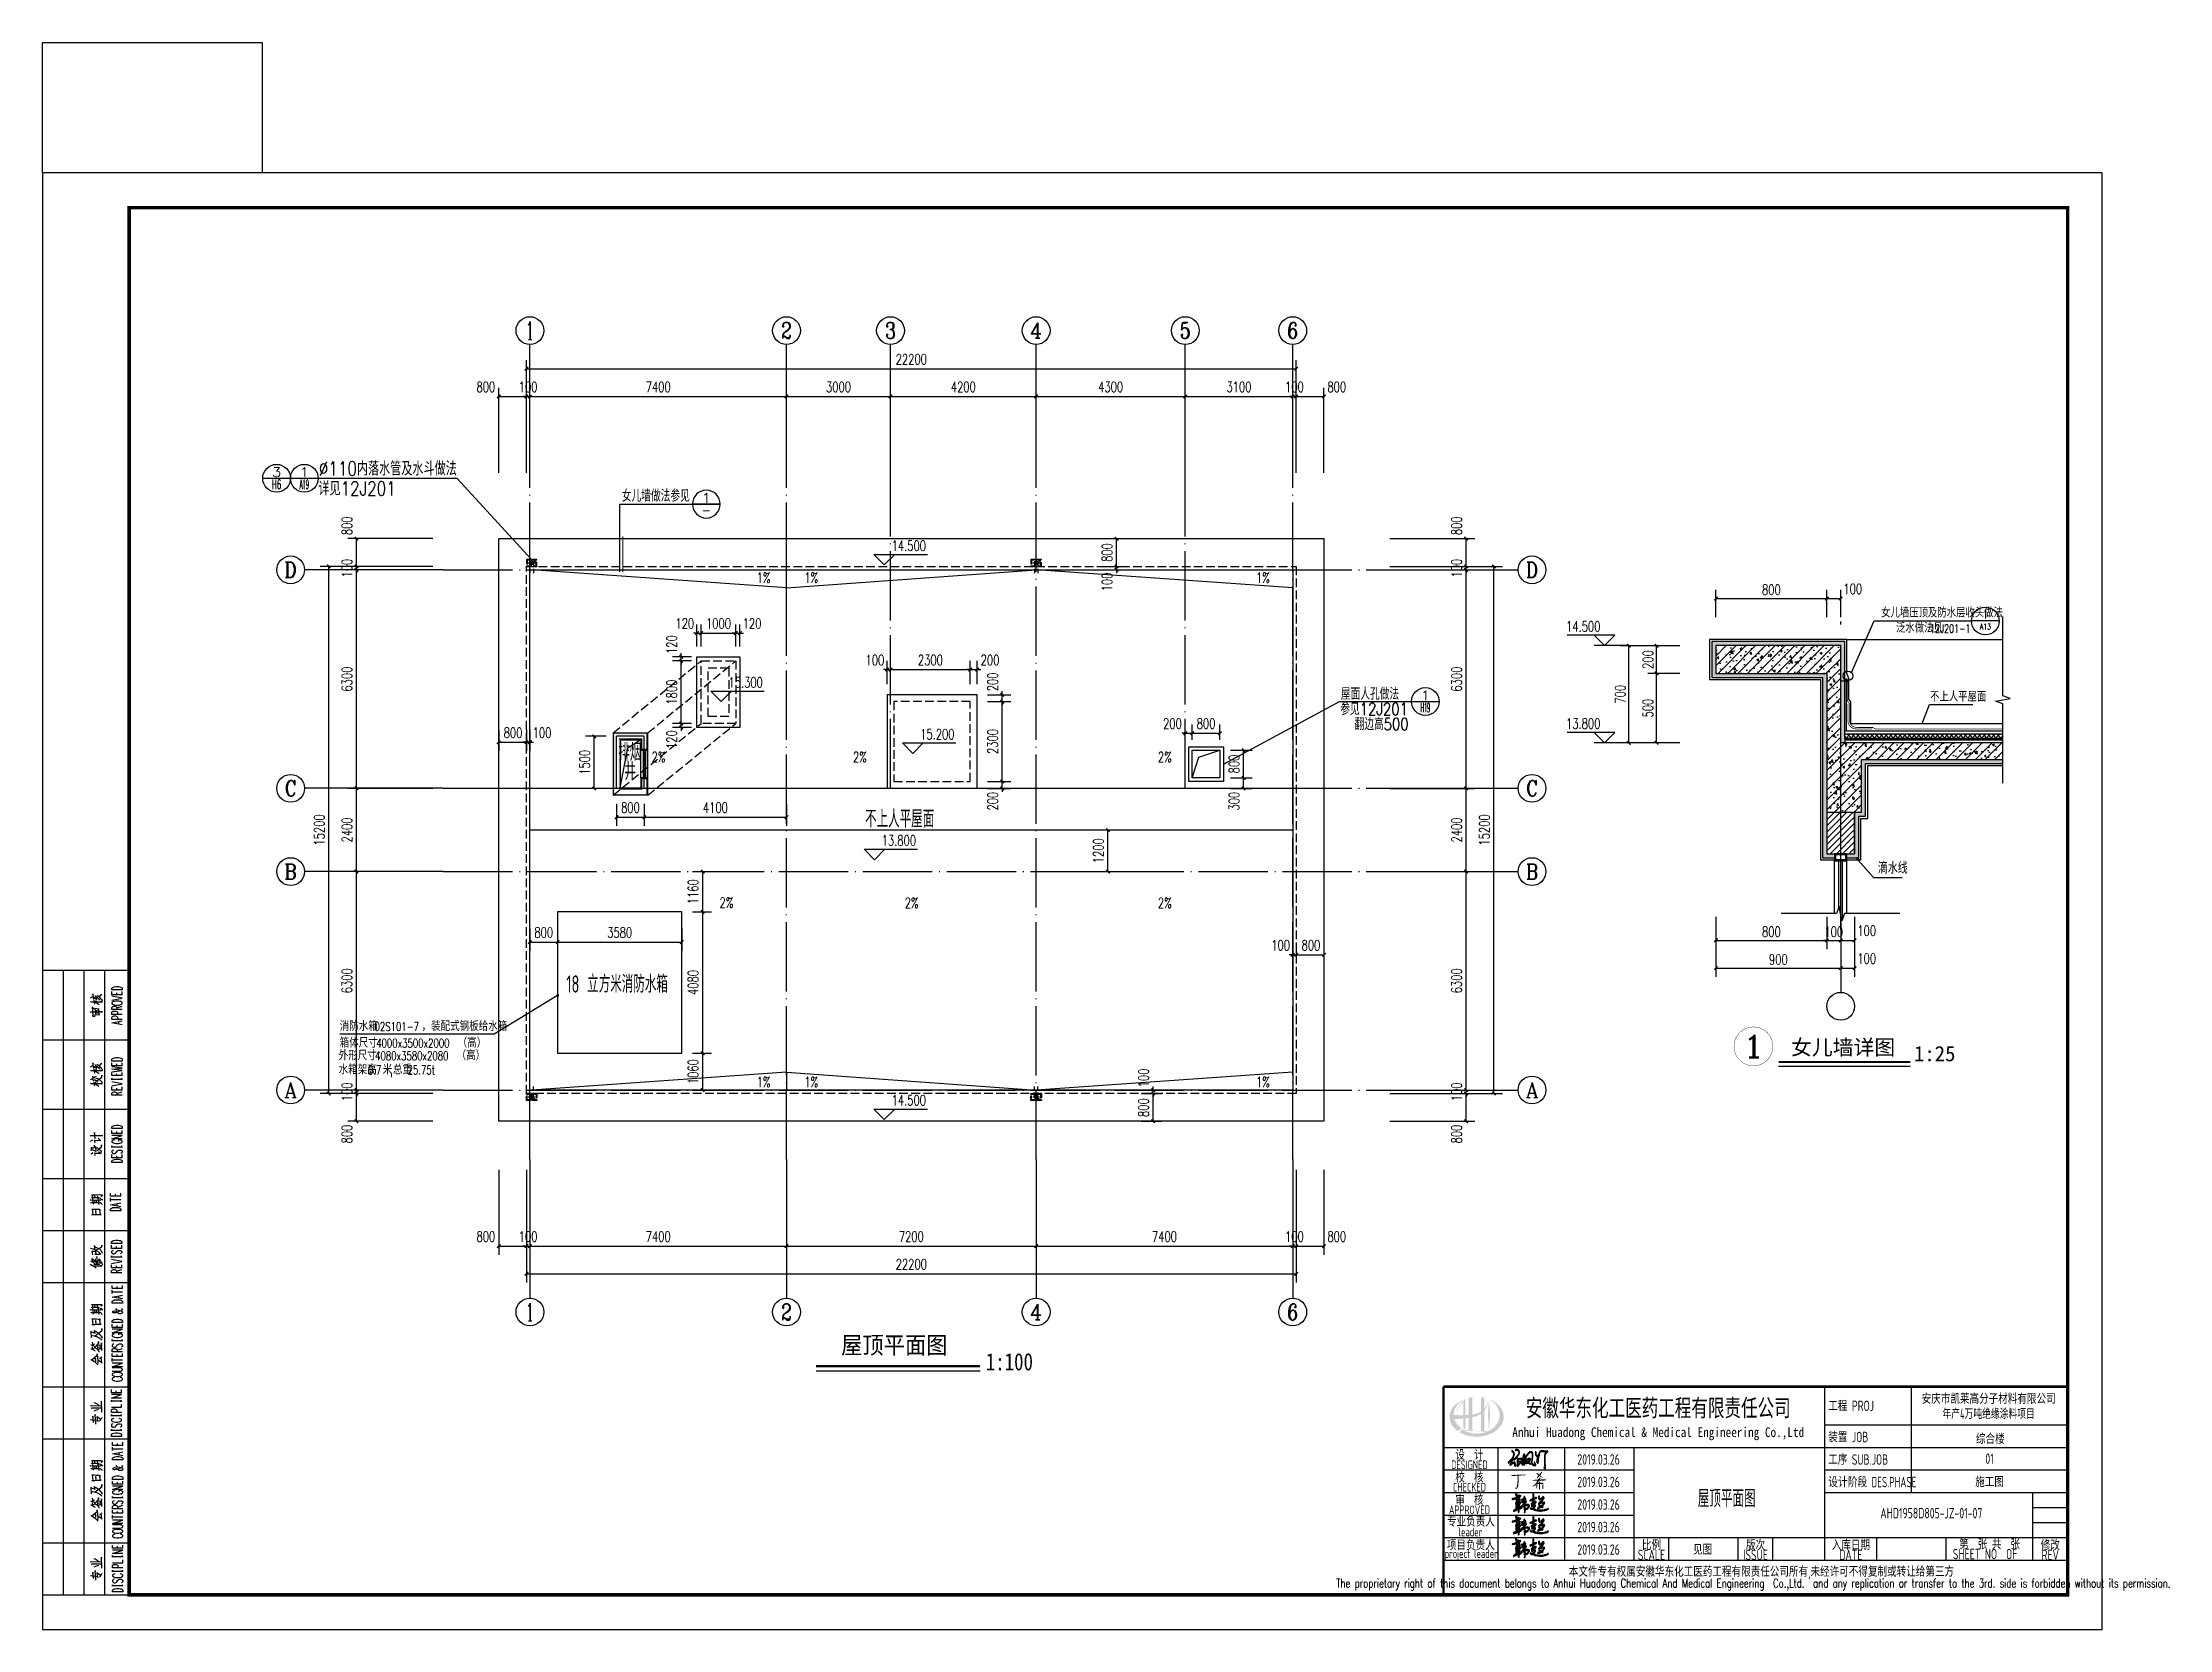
# Model space of a CAD drawing. Extents: x 5904849 to 6011887, y -826029 to -177002.
# Drawn here: x 5904849 to 5966187, y -588374 to -542615 of the extents above; entities that cross this region are included whole.
import ezdxf
from ezdxf.enums import TextEntityAlignment as Align

# ---------------------------------------------------------------- set-up
doc = ezdxf.new("R2010")
doc.units = 0
doc.header["$LTSCALE"] = 1000
doc.header["$MEASUREMENT"] = 0
for name, pattern in [('CONTINOUS', [0]), ('DASH', [0.35, 0.25, -0.1]), ('DASH_50', [0.175, 0.125, -0.05]), ('DOTE', [2.42, 2, -0.2, 0.02, -0.2])]:
    doc.linetypes.add(name, pattern=pattern)
doc.layers.get('0').update_dxf_attribs({"linetype": 'CONTINUOUS'})
doc.layers.get('Defpoints').update_dxf_attribs({"linetype": 'CONTINUOUS'})
doc.layers.add('_0', color=7, linetype='CONTINUOUS', lineweight=25)
for name, color, linetype in [('AXIS', 3, 'CONTINUOUS'), ('AXIS_TEXT', 7, 'CONTINUOUS'), ('D1-剖段线-105', 105, 'CONTINUOUS'), ('DIM_ELEV', 3, 'CONTINUOUS'), ('DIM_IDEN', 3, 'CONTINUOUS'), ('DIM_LEAD', 3, 'CONTINUOUS'), ('DIM_SYMB', 3, 'CONTINUOUS'), ('DOTE', 252, 'CONTINUOUS'), ('HATCH', 8, 'CONTINUOUS'), ('LAYER1', 143, 'CONTINUOUS'), ('PUB_DIM', 3, 'CONTINUOUS'), ('PUB_TEXT', 7, 'CONTINUOUS'), ('PUB_TITLE', 4, 'CONTINUOUS'), ('PUB_WALL', 9, 'CONTINUOUS'), ('S-COLU_DIM', 3, 'CONTINUOUS'), ('STAIR', 5, 'CONTINUOUS'), ('WALL', 2, 'CONTINUOUS'), ('WINDOW', 4, 'CONTINUOUS'), ('图名', 15, 'CONTINUOUS'), ('填充', 251, 'CONTINUOUS'), ('洁具', 127, 'CONTINUOUS'), ('详图粉线', 127, 'CONTINUOUS'), ('防水', 3, 'CONTINUOUS')]:
    doc.layers.add(name, color=color, linetype=linetype)
doc.styles.add('-宋体', font='', dxfattribs={"width": 0.8})
doc.styles.add('_HZTXT', font='txt.shx', dxfattribs={"width": 0.8, "bigfont": 'HZTXT.shx'})
doc.styles.add('_TCH_AXIS', font='COMPLEX', dxfattribs={"bigfont": 'GBCBIG'})
doc.styles.add('_TCH_DIM', font='SIMPLEX', dxfattribs={"bigfont": 'GBCBIG'})
doc.styles.add('_TCH_DIM_T3', font='SIMPLEX', dxfattribs={"width": 0.705882, "bigfont": 'GBCBIG'})
doc.styles.add('_TCH_LABEL', font='COMPLEX', dxfattribs={"bigfont": 'GBCBIG'})
doc.styles.add('AHD', font='sceie.shx', dxfattribs={"width": 0.7, "bigfont": 'sceic.shx'})
doc.styles.add('COMP', font='COMPLEX', dxfattribs={"bigfont": 'hztxt'})
doc.styles.add('COMPLEX', font='COMPLEX')
doc.styles.add('ECEC_TQ', font='txt_l.shx', dxfattribs={"bigfont": 'hztxt_l.shx'})
doc.styles.add('sceie', font='sceie.shx', dxfattribs={"bigfont": 'sceic.shx'})
doc.styles.add('schuco', font='sceie.shx', dxfattribs={"width": 0.7, "bigfont": 'sceic.shx'})
doc.styles.add('宋体', font='', dxfattribs={"width": 0.7})
doc.styles.get('-宋体').set_extended_font_data('SimSun')
doc.styles.get('宋体').set_extended_font_data('SimSun')
doc.dimstyles.new('_TCH_ARCH&&100', dxfattribs={"dimtxt": 297.5, "dimasz": 100, "dimexe": 250, "dimexo": 300, "dimgap": 126.25, "dimtad": 1, "dimdec": 0, "dimzin": 0, "dimdsep": 46, "dimtxsty": '_TCH_DIM_T3', "dimblk": 'ARCHTICK', "dimcen": 0.09, "dimclrt": 7, "dimazin": 2, "dimtfac": 1, "dimtdec": 0, "dimtix": 1, "dimtmove": 2, "dimatfit": 3, "dimfxl": 0, "dimtolj": 1, "dimtzin": 0, "dimarcsym": 0})
doc.dimstyles.new('_TCH_ARCH&&25', dxfattribs={"dimtxt": 74.375, "dimasz": 25, "dimexe": 62.5, "dimexo": 75, "dimgap": 25, "dimtad": 1, "dimdec": 0, "dimzin": 0, "dimdsep": 46, "dimtxsty": '_TCH_DIM_T3', "dimblk": 'ARCHTICK', "dimcen": 0.09, "dimclrt": 7, "dimazin": 2, "dimtfac": 1, "dimtdec": 0, "dimtix": 1, "dimtmove": 2, "dimatfit": 3, "dimfxl": 0, "dimtolj": 1, "dimtzin": 0, "dimarcsym": 0})

msp = doc.modelspace()

# ---------------------------------------------------------------- texts
for s, height, style, width, p in [('排烟', 500, 'schuco', 0.7, (5921453.2, -563329.8)), ('井', 500, 'schuco', 0.7, (5921629.6, -563879.7)), ('不上人平屋面', 500, 'schuco', 0.7, (5928570.6, -565250)), ('18', 500, 'schuco', 0.7, (5919956.4, -570012.1)), ('立方米消防水箱', 500, 'schuco', 0.7, (5920556.4, -570012.1)), ('工程 PROJ', 300, 'sceie', 0.8, (5956346.2, -582073.9)), ('装置 JOB', 300, 'sceie', 0.8, (5956346.2, -582973.9)), ('工序 SUB.JOB', 300, 'sceie', 0.8, (5956346.2, -583623.9)), ('设计阶段 DES.PHASE', 300, 'sceie', 0.75, (5956346.2, -584273.9))]:
    msp.add_text(s, height=height, dxfattribs=dict(style=style, width=width)).set_placement(p)
for s, height, style, width, p in [('安徽华东化工医药工程有限责任公司', 500, '宋体', 0.7, (5951444.3, -581973.9)), ('安庆市凯莱高分子材料有限公司', 300, 'sceie', 0.8, (5960973.1, -581703.7)), ('年产4万吨绝缘涂料项目', 300, 'sceie', 0.65, (5960973.1, -582138.7)), ('Anhui Huadong Chemical & Medical Engineering Co.,Ltd', 280, '宋体', 0.85, (5951444.3, -582723.9)), ('综合楼', 300, 'sceie', 0.8, (5961020.9, -582859.9)), ('设  计', 300, 'AHD', 0.8, (5945999.4, -583323.9)), ('设  计', 300, 'AHD', 0.8, (5945999.4, -583323.9)), ('2019.03.26', 300, 'AHD', 0.8, (5949724.2, -583470.5)), ('01', 300, 'sceie', 0.8, (5960999.4, -583448.9)), ('DESIGNED', 250, 'AHD', 0.8, (5945999.4, -583623.9)), ('DESIGNED', 250, 'AHD', 0.8, (5945999.4, -583623.9)), ('校  核', 300, 'AHD', 0.8, (5945999.4, -583973.9)), ('校  核', 300, 'AHD', 0.8, (5945999.4, -583973.9)), ('施工图', 300, 'sceie', 0.8, (5960999.4, -584098.9)), ('CHECKED', 250, 'AHD', 0.8, (5945999.4, -584273.9)), ('CHECKED', 250, 'AHD', 0.8, (5945999.4, -584273.9)), ('审  核', 300, 'AHD', 0.8, (5945999.4, -584623.9)), ('审  核', 300, 'AHD', 0.8, (5945999.4, -584623.9)), ('2019.03.26', 300, 'AHD', 0.8, (5949724.2, -584120.5)), ('屋顶平面图', 500, 'AHD', 0.7, (5953418.3, -584587.6)), ('APPROVED', 250, 'AHD', 0.8, (5945999.4, -584923.9)), ('APPROVED', 250, 'AHD', 0.8, (5945999.4, -584923.9)), ('专业负责人', 300, 'AHD', 0.8, (5946042.3, -585243.9)), ('2019.03.26', 300, 'AHD', 0.8, (5949724.2, -584770.5)), ('项目负责人', 300, 'AHD', 0.8, (5946039.4, -585923.9)), ('leader', 250, 'AHD', 0.8, (5946029.4, -585563.9)), ('2019.03.26', 300, 'AHD', 0.8, (5949724.2, -585420.5)), ('比例', 300, 'sceie', 0.8, (5951249.4, -585923.9)), ('版次', 300, 'sceie', 0.8, (5954249.4, -585923.9)), ('入库日期', 300, 'sceie', 0.8, (5956999.4, -585923.9)), ('第  张 共  张', 300, 'sceie', 0.8, (5960999.4, -585898.9)), ('修改', 300, 'sceie', 0.8, (5962749.4, -585923.9)), ('project leader', 250, 'AHD', 0.8, (5946049.4, -586223.9)), ('2019.03.26', 300, 'AHD', 0.8, (5949724.2, -586070.5)), ('SCALE', 300, 'sceie', 0.8, (5951249.4, -586223.9)), ('见图', 300, 'sceie', 0.8, (5952725.3, -586060.8)), ('ISSUE', 300, 'sceie', 0.8, (5954249.4, -586223.9)), ('DATE', 300, 'sceie', 0.8, (5956999.4, -586223.9)), ('SHEET NO  OF  ', 300, 'sceie', 0.8, (5960999.4, -586198.9)), ('REV', 300, 'sceie', 0.8, (5962749.4, -586223.9)), ('The proprietary right of this document belongs to Anhui Huadong Chemical And Medical Engineering  Co.,Ltd.  and any replication or transfer to the 3rd. side is forbidden without its permission. ', 250, 'ECEC_TQ', 0.72, (5954249.4, -587073.9)), ('本文件专有权属安徽华东化工医药工程有限责任公司所有,未经许可不得复制或转让给第三方', 300, 'sceie', 0.8, (5954420.5, -586722.8))]:
    msp.add_text(s, height=height, dxfattribs=dict(style=style, width=width)).set_placement(p, align=Align.MIDDLE)
at = {"style": 'sceie', "width": 0.8}
msp.add_attdef('AHD1958D805-JZ-01-07', text='200320-02-040', height=300, dxfattribs=at).set_placement((5959320.1, -585020.1), align=Align.MIDDLE)
at = {"layer": 'DIM_LEAD', "color": 7, "style": '_TCH_DIM'}
for s, height, p in [('外形尺寸：', 289.36, (5913388.9, -571960.3)), ('（高）', 289.36, (5916790.7, -571960.3)), ('水箱架高', 289.36, (5913388.9, -572369.2)), ('米', 289.4, (5914660, -572369.2)), ('总重', 289.36, (5914956.4, -572369.2))]:
    msp.add_text(s, height=height, dxfattribs=at).set_placement(p)
at = {"layer": 'DIM_LEAD', "color": 7, "style": '_TCH_DIM', "width": 0.705882}
for s, p in [('0.7', (5914231.4, -572369.2)), ('4080x3580x2080', (5914442.1, -571960.3)), ('25.75t', (5915377.6, -572369.2)), (',', (5914870.7, -572369.2))]:
    msp.add_text(s, height=255, dxfattribs=at).set_placement(p)
at = {"layer": 'PUB_DIM', "style": '_HZTXT', "width": 0.8}
for s, height, p in [('%%C110内落水管及水斗做法', 400, (5912818.9, -555099.5)), ('详见12J201', 400, (5912804.2, -555674)), ('女儿墙做法参见', 350, (5921555.7, -555857.7)), ('屋面人孔做法', 350, (5942292, -561569.9, 3968.1)), ('参见12J201', 350, (5942274.7, -562006.6, 3968.1)), ('翻边高500', 350, (5942685.9, -562442.1, 3968.1))]:
    msp.add_text(s, height=height, dxfattribs=at).set_placement(p)
at = {"layer": 'PUB_TEXT', "color": 0, "style": '_TCH_DIM', "width": 0.705882}
for s, p in [('14.500', (5929335.9, -557274.7)), ('15.300', (5924632.9, -561212.2)), ('15.200', (5930159.8, -562707)), ('2%', (5922414.3, -563365.5)), ('2%', (5928222, -563365.5)), ('2%', (5937014.3, -563365.5)), ('13.800', (5929050.8, -565772.1)), ('2%', (5924374, -567562.5)), ('2%', (5929714.3, -567571.3)), ('2%', (5937014.3, -567571.3)), ('14.500', (5929335.9, -573263.6))]:
    msp.add_text(s, height=297.5, dxfattribs=at).set_placement(p)
at = {"layer": 'PUB_TEXT', "style": '_TCH_DIM', "width": 0.705882}
for s, height, p in [('1%', 297.5, (5925446.6, -558198)), ('1%', 297.5, (5926822, -558198)), ('1%', 297.5, (5939846.6, -558198)), ('02S101-7', 255, (5914424.3, -571116)), ('4000x3500x2000', 255, (5914472.1, -571596)), ('1%', 297.5, (5925446.6, -572738.8)), ('1%', 297.5, (5926822, -572738.8)), ('1%', 297.5, (5939846.6, -572738.8))]:
    msp.add_text(s, height=height, dxfattribs=at).set_placement(p)
at = {"layer": 'PUB_TEXT'}
for s, height, style, p in [('消防水箱', 289.36, '_TCH_DIM', (5913418.9, -571116)), ('，装配式钢板给水箱', 289.36, '_TCH_DIM', (5915778.6, -571116)), ('箱体尺寸：', 289.36, '_TCH_DIM', (5913418.9, -571596)), ('（高）', 289.36, '_TCH_DIM', (5916820.6, -571596)), ('女儿墙详图', 440, '-宋体', (5955275.6, -571806.7)), ('1:25', 440, '-宋体', (5958818.9, -571989.7))]:
    msp.add_text(s, height=height, dxfattribs=dict(at, style=style)).set_placement(p)
at = {"layer": 'PUB_TEXT', "style": '_TCH_LABEL', "width": 2.333333}
msp.add_text('1', height=633.6, dxfattribs=at).set_placement((5953872.2, -571877.5), (5954505.8, -571877.5), align=Align.FIT)
at = {"layer": '图名', "style": '宋体'}
for s, width, p in [('屋顶平面图', 0.9, (5927879.2, -580423.4)), ('1:100', 0.8, (5932052.1, -580904.2))]:
    msp.add_text(s, height=500, dxfattribs=dict(at, width=width)).set_placement(p)

# ---------------------------------------------------------------- blocks, each defined once
blk = doc.blocks.new('_ArchTick')
at = {"color": 0, "linetype": 'ByBlock', "const_width": 0.4}
blk.add_lwpolyline([(-0.5, -0.5), (0.5, 0.5)], dxfattribs=at)
blk = doc.blocks.new('*D167')
at = {"layer": 'Defpoints', "color": 0}
for p in [(5923296, -566520), (5923887, -566520), (5923296, -567680)]:
    blk.add_point(p, dxfattribs=at)
at = {"layer": 'PUB_DIM', "color": 0, "lineweight": -2}
for p, q in [((5923596, -566520), (5924137, -566520)), ((5923887, -567680), (5923887, -566520)), ((5923596, -567680), (5924137, -567680))]:
    blk.add_line(p, q, dxfattribs=at)
at = {"layer": 'PUB_DIM', "color": 0, "lineweight": -2, "xscale": 100, "yscale": 100, "zscale": 100}
for p, rotation in [((5923887, -566520), 90), ((5923887, -567680), 270)]:
    blk.add_blockref('_ArchTick', p, dxfattribs=dict(at, rotation=rotation))
at = {"layer": 'PUB_DIM', "color": 7, "insert": (5923612, -567100), "char_height": 297.5, "attachment_point": 5, "rotation": 90, "style": '_TCH_DIM_T3'}
blk.add_mtext('\\A1;1160', dxfattribs=at)
blk = doc.blocks.new('*D168')
at = {"layer": 'Defpoints', "color": 0}
for p in [(5923296, -567680), (5923887, -567680), (5923296, -571760)]:
    blk.add_point(p, dxfattribs=at)
at = {"layer": 'PUB_DIM', "color": 0, "lineweight": -2}
for p, q in [((5923596, -567680), (5924137, -567680)), ((5923887, -571760), (5923887, -567680)), ((5923596, -571760), (5924137, -571760))]:
    blk.add_line(p, q, dxfattribs=at)
at = {"layer": 'PUB_DIM', "color": 0, "lineweight": -2, "xscale": 100, "yscale": 100, "zscale": 100}
for p, rotation in [((5923887, -567680), 90), ((5923887, -571760), 270)]:
    blk.add_blockref('_ArchTick', p, dxfattribs=dict(at, rotation=rotation))
at = {"layer": 'PUB_DIM', "color": 7, "insert": (5923612, -569720), "char_height": 297.5, "attachment_point": 5, "rotation": 90, "style": '_TCH_DIM_T3'}
blk.add_mtext('\\A1;4080', dxfattribs=at)
blk = doc.blocks.new('*D169')
at = {"layer": 'Defpoints', "color": 0}
for p in [(5923296, -571760), (5923887, -571760), (5923296, -572820)]:
    blk.add_point(p, dxfattribs=at)
at = {"layer": 'PUB_DIM', "color": 0, "lineweight": -2}
for p, q in [((5923596, -571760), (5924137, -571760)), ((5923887, -572820), (5923887, -571760)), ((5923596, -572820), (5924137, -572820))]:
    blk.add_line(p, q, dxfattribs=at)
at = {"layer": 'PUB_DIM', "color": 0, "lineweight": -2, "xscale": 100, "yscale": 100, "zscale": 100}
for p, rotation in [((5923887, -571760), 90), ((5923887, -572820), 270)]:
    blk.add_blockref('_ArchTick', p, dxfattribs=dict(at, rotation=rotation))
at = {"layer": 'PUB_DIM', "color": 7, "insert": (5923612, -572290), "char_height": 297.5, "attachment_point": 5, "rotation": 90, "style": '_TCH_DIM_T3'}
blk.add_mtext('\\A1;1060', dxfattribs=at)
blk = doc.blocks.new('*D170')
at = {"layer": 'Defpoints', "color": 0}
for p in [(5919704, -567865), (5923284, -567865), (5923284, -568552)]:
    blk.add_point(p, dxfattribs=at)
at = {"layer": 'PUB_DIM', "color": 0, "lineweight": -2}
for p, q in [((5919704, -568165), (5919704, -568802)), ((5919704, -568552), (5923284, -568552)), ((5923284, -568165), (5923284, -568802))]:
    blk.add_line(p, q, dxfattribs=at)
at = {"layer": 'PUB_DIM', "color": 0, "lineweight": -2, "xscale": 100, "yscale": 100, "zscale": 100, "rotation": 180}
blk.add_blockref('_ArchTick', (5919704, -568552), dxfattribs=at)
at = {"layer": 'PUB_DIM', "color": 0, "lineweight": -2, "xscale": 100, "yscale": 100, "zscale": 100}
blk.add_blockref('_ArchTick', (5923284, -568552), dxfattribs=at)
at = {"layer": 'PUB_DIM', "color": 7, "insert": (5921494, -568277), "char_height": 297.5, "attachment_point": 5, "style": '_TCH_DIM_T3'}
blk.add_mtext('\\A1;3580', dxfattribs=at)
blk = doc.blocks.new('*D171')
at = {"layer": 'Defpoints', "color": 0}
for p in [(5918904, -567865), (5919704, -567865), (5919704, -568552)]:
    blk.add_point(p, dxfattribs=at)
at = {"layer": 'PUB_DIM', "color": 0, "lineweight": -2}
for p, q in [((5918904, -568165), (5918904, -568802)), ((5918904, -568552), (5919704, -568552)), ((5919704, -568165), (5919704, -568802))]:
    blk.add_line(p, q, dxfattribs=at)
at = {"layer": 'PUB_DIM', "color": 0, "lineweight": -2, "xscale": 100, "yscale": 100, "zscale": 100, "rotation": 180}
blk.add_blockref('_ArchTick', (5918904, -568552), dxfattribs=at)
at = {"layer": 'PUB_DIM', "color": 0, "lineweight": -2, "xscale": 100, "yscale": 100, "zscale": 100}
blk.add_blockref('_ArchTick', (5919704, -568552), dxfattribs=at)
at = {"layer": 'PUB_DIM', "color": 7, "insert": (5919304, -568277), "char_height": 297.5, "attachment_point": 5, "style": '_TCH_DIM_T3'}
blk.add_mtext('\\A1;800', dxfattribs=at)
blk = doc.blocks.new('*D203')
at = {"layer": 'Defpoints', "color": 0}
for p in [(5931804, -561420), (5931804, -561620), (5932527, -561420)]:
    blk.add_point(p, dxfattribs=at)
at = {"layer": 'PUB_DIM', "color": 0, "lineweight": -2}
for p, q in [((5932104, -561420), (5932777, -561420)), ((5932104, -561620), (5932777, -561620)), ((5932527, -561420), (5932527, -561320)), ((5932527, -561620), (5932527, -561420)), ((5932527, -561620), (5932527, -561720))]:
    blk.add_line(p, q, dxfattribs=at)
at = {"layer": 'PUB_DIM', "color": 0, "lineweight": -2, "xscale": 100, "yscale": 100, "zscale": 100}
for p, rotation in [((5932527, -561420), 270), ((5932527, -561620), 90)]:
    blk.add_blockref('_ArchTick', p, dxfattribs=dict(at, rotation=rotation))
at = {"layer": 'PUB_DIM', "color": 7, "insert": (5932252, -561050), "char_height": 297.5, "attachment_point": 5, "rotation": 90, "style": '_TCH_DIM_T3'}
blk.add_mtext('\\A1;200', dxfattribs=at)
blk = doc.blocks.new('*D204')
at = {"layer": 'Defpoints', "color": 0}
for p in [(5931804, -561620), (5932527, -561620), (5931804, -563920)]:
    blk.add_point(p, dxfattribs=at)
at = {"layer": 'PUB_DIM', "color": 0, "lineweight": -2}
for p, q in [((5932104, -561620), (5932777, -561620)), ((5932527, -563920), (5932527, -561620)), ((5932104, -563920), (5932777, -563920))]:
    blk.add_line(p, q, dxfattribs=at)
at = {"layer": 'PUB_DIM', "color": 0, "lineweight": -2, "xscale": 100, "yscale": 100, "zscale": 100}
for p, rotation in [((5932527, -561620), 90), ((5932527, -563920), 270)]:
    blk.add_blockref('_ArchTick', p, dxfattribs=dict(at, rotation=rotation))
at = {"layer": 'PUB_DIM', "color": 7, "insert": (5932252, -562770), "char_height": 297.5, "attachment_point": 5, "rotation": 90, "style": '_TCH_DIM_T3'}
blk.add_mtext('\\A1;2300', dxfattribs=at)
blk = doc.blocks.new('*D205')
at = {"layer": 'Defpoints', "color": 0}
for p in [(5931804, -563920), (5931804, -564120), (5932527, -563920)]:
    blk.add_point(p, dxfattribs=at)
at = {"layer": 'PUB_DIM', "color": 0, "lineweight": -2}
for p, q in [((5932104, -563920), (5932777, -563920)), ((5932104, -564120), (5932777, -564120)), ((5932527, -563920), (5932527, -563820)), ((5932527, -564120), (5932527, -563920)), ((5932527, -564120), (5932527, -564220))]:
    blk.add_line(p, q, dxfattribs=at)
at = {"layer": 'PUB_DIM', "color": 0, "lineweight": -2, "xscale": 100, "yscale": 100, "zscale": 100}
for p, rotation in [((5932527, -563920), 270), ((5932527, -564120), 90)]:
    blk.add_blockref('_ArchTick', p, dxfattribs=dict(at, rotation=rotation))
at = {"layer": 'PUB_DIM', "color": 7, "insert": (5932252, -564490), "char_height": 297.5, "attachment_point": 5, "rotation": 90, "style": '_TCH_DIM_T3'}
blk.add_mtext('\\A1;200', dxfattribs=at)
blk = doc.blocks.new('*D206')
at = {"layer": 'Defpoints', "color": 0}
for p in [(5929304, -560695), (5929204, -561420), (5929304, -561420)]:
    blk.add_point(p, dxfattribs=at)
at = {"layer": 'PUB_DIM', "color": 0, "lineweight": -2}
for p, q in [((5929204, -561120), (5929204, -560445)), ((5929304, -561120), (5929304, -560445)), ((5929204, -560695), (5929104, -560695)), ((5929204, -560695), (5929304, -560695)), ((5929304, -560695), (5929404, -560695))]:
    blk.add_line(p, q, dxfattribs=at)
at = {"layer": 'PUB_DIM', "color": 0, "lineweight": -2, "xscale": 100, "yscale": 100, "zscale": 100}
blk.add_blockref('_ArchTick', (5929204, -560695), dxfattribs=at)
at = {"layer": 'PUB_DIM', "color": 0, "lineweight": -2, "xscale": 100, "yscale": 100, "zscale": 100, "rotation": 180}
blk.add_blockref('_ArchTick', (5929304, -560695), dxfattribs=at)
at = {"layer": 'PUB_DIM', "color": 7, "insert": (5928854, -560420), "char_height": 297.5, "attachment_point": 5, "style": '_TCH_DIM_T3'}
blk.add_mtext('\\A1;100', dxfattribs=at)
blk = doc.blocks.new('*D207')
at = {"layer": 'Defpoints', "color": 0}
for p in [(5931604, -560695), (5929304, -561420), (5931604, -561420)]:
    blk.add_point(p, dxfattribs=at)
at = {"layer": 'PUB_DIM', "color": 0, "lineweight": -2}
for p, q in [((5929304, -561120), (5929304, -560445)), ((5931604, -561120), (5931604, -560445)), ((5929304, -560695), (5931604, -560695))]:
    blk.add_line(p, q, dxfattribs=at)
at = {"layer": 'PUB_DIM', "color": 0, "lineweight": -2, "xscale": 100, "yscale": 100, "zscale": 100, "rotation": 180}
blk.add_blockref('_ArchTick', (5929304, -560695), dxfattribs=at)
at = {"layer": 'PUB_DIM', "color": 0, "lineweight": -2, "xscale": 100, "yscale": 100, "zscale": 100}
blk.add_blockref('_ArchTick', (5931604, -560695), dxfattribs=at)
at = {"layer": 'PUB_DIM', "color": 7, "insert": (5930454, -560420), "char_height": 297.5, "attachment_point": 5, "style": '_TCH_DIM_T3'}
blk.add_mtext('\\A1;2300', dxfattribs=at)
blk = doc.blocks.new('*D208')
at = {"layer": 'Defpoints', "color": 0}
for p in [(5931804, -560695), (5931604, -561420), (5931804, -561420)]:
    blk.add_point(p, dxfattribs=at)
at = {"layer": 'PUB_DIM', "color": 0, "lineweight": -2}
for p, q in [((5931604, -561120), (5931604, -560445)), ((5931804, -561120), (5931804, -560445)), ((5931604, -560695), (5931504, -560695)), ((5931604, -560695), (5931804, -560695)), ((5931804, -560695), (5931904, -560695))]:
    blk.add_line(p, q, dxfattribs=at)
at = {"layer": 'PUB_DIM', "color": 0, "lineweight": -2, "xscale": 100, "yscale": 100, "zscale": 100}
blk.add_blockref('_ArchTick', (5931604, -560695), dxfattribs=at)
at = {"layer": 'PUB_DIM', "color": 0, "lineweight": -2, "xscale": 100, "yscale": 100, "zscale": 100, "rotation": 180}
blk.add_blockref('_ArchTick', (5931804, -560695), dxfattribs=at)
at = {"layer": 'PUB_DIM', "color": 7, "insert": (5932174, -560420), "char_height": 297.5, "attachment_point": 5, "style": '_TCH_DIM_T3'}
blk.add_mtext('\\A1;200', dxfattribs=at)
blk = doc.blocks.new('*D317')
at = {"layer": 'Defpoints', "color": 0}
for p in [(5923269, -562246), (5923867, -562246), (5923867, -562366)]:
    blk.add_point(p, dxfattribs=at)
at = {"layer": 'PUB_DIM', "color": 0, "lineweight": -2}
for p, q in [((5923567, -562246), (5923019, -562246)), ((5923567, -562366), (5923019, -562366)), ((5923269, -562246), (5923269, -562146)), ((5923269, -562366), (5923269, -562246)), ((5923269, -562366), (5923269, -562466))]:
    blk.add_line(p, q, dxfattribs=at)
at = {"layer": 'PUB_DIM', "color": 0, "lineweight": -2, "xscale": 100, "yscale": 100, "zscale": 100}
for p, rotation in [((5923269, -562246), 270), ((5923269, -562366), 90)]:
    blk.add_blockref('_ArchTick', p, dxfattribs=dict(at, rotation=rotation))
at = {"layer": 'PUB_DIM', "color": 7, "insert": (5922994, -562716), "char_height": 297.5, "attachment_point": 5, "rotation": 90, "style": '_TCH_DIM_T3'}
blk.add_mtext('\\A1;120', dxfattribs=at)
blk = doc.blocks.new('*D318')
at = {"layer": 'Defpoints', "color": 0}
for p in [(5923269, -560446), (5923867, -560446), (5923867, -562246)]:
    blk.add_point(p, dxfattribs=at)
at = {"layer": 'PUB_DIM', "color": 0, "lineweight": -2}
for p, q in [((5923567, -560446), (5923019, -560446)), ((5923269, -562246), (5923269, -560446)), ((5923567, -562246), (5923019, -562246))]:
    blk.add_line(p, q, dxfattribs=at)
at = {"layer": 'PUB_DIM', "color": 0, "lineweight": -2, "xscale": 100, "yscale": 100, "zscale": 100}
for p, rotation in [((5923269, -560446), 90), ((5923269, -562246), 270)]:
    blk.add_blockref('_ArchTick', p, dxfattribs=dict(at, rotation=rotation))
at = {"layer": 'PUB_DIM', "color": 7, "insert": (5922994, -561346), "char_height": 297.5, "attachment_point": 5, "rotation": 90, "style": '_TCH_DIM_T3'}
blk.add_mtext('\\A1;1800', dxfattribs=at)
blk = doc.blocks.new('*D319')
at = {"layer": 'Defpoints', "color": 0}
for p in [(5923269, -560326), (5923867, -560326), (5923867, -560446)]:
    blk.add_point(p, dxfattribs=at)
at = {"layer": 'PUB_DIM', "color": 0, "lineweight": -2}
for p, q in [((5923567, -560326), (5923019, -560326)), ((5923567, -560446), (5923019, -560446)), ((5923269, -560326), (5923269, -560226)), ((5923269, -560446), (5923269, -560326)), ((5923269, -560446), (5923269, -560546))]:
    blk.add_line(p, q, dxfattribs=at)
at = {"layer": 'PUB_DIM', "color": 0, "lineweight": -2, "xscale": 100, "yscale": 100, "zscale": 100}
for p, rotation in [((5923269, -560326), 270), ((5923269, -560446), 90)]:
    blk.add_blockref('_ArchTick', p, dxfattribs=dict(at, rotation=rotation))
at = {"layer": 'PUB_DIM', "color": 7, "insert": (5922994, -559976), "char_height": 297.5, "attachment_point": 5, "rotation": 90, "style": '_TCH_DIM_T3'}
blk.add_mtext('\\A1;120', dxfattribs=at)
blk = doc.blocks.new('*D320')
at = {"layer": 'Defpoints', "color": 0}
for p in [(5923842, -559642), (5923722, -560326), (5923842, -560326)]:
    blk.add_point(p, dxfattribs=at)
at = {"layer": 'PUB_DIM', "color": 0, "lineweight": -2}
for p, q in [((5923722, -560026), (5923722, -559392)), ((5923842, -560026), (5923842, -559392)), ((5923722, -559642), (5923622, -559642)), ((5923722, -559642), (5923842, -559642)), ((5923842, -559642), (5923942, -559642))]:
    blk.add_line(p, q, dxfattribs=at)
at = {"layer": 'PUB_DIM', "color": 0, "lineweight": -2, "xscale": 100, "yscale": 100, "zscale": 100}
blk.add_blockref('_ArchTick', (5923722, -559642), dxfattribs=at)
at = {"layer": 'PUB_DIM', "color": 0, "lineweight": -2, "xscale": 100, "yscale": 100, "zscale": 100, "rotation": 180}
blk.add_blockref('_ArchTick', (5923842, -559642), dxfattribs=at)
at = {"layer": 'PUB_DIM', "color": 7, "insert": (5923372, -559367), "char_height": 297.5, "attachment_point": 5, "style": '_TCH_DIM_T3'}
blk.add_mtext('\\A1;120', dxfattribs=at)
blk = doc.blocks.new('*D321')
at = {"layer": 'Defpoints', "color": 0}
for p in [(5924842, -559642), (5923842, -560326), (5924842, -560326)]:
    blk.add_point(p, dxfattribs=at)
at = {"layer": 'PUB_DIM', "color": 0, "lineweight": -2}
for p, q in [((5923842, -560026), (5923842, -559392)), ((5924842, -560026), (5924842, -559392)), ((5923842, -559642), (5924842, -559642))]:
    blk.add_line(p, q, dxfattribs=at)
at = {"layer": 'PUB_DIM', "color": 0, "lineweight": -2, "xscale": 100, "yscale": 100, "zscale": 100, "rotation": 180}
blk.add_blockref('_ArchTick', (5923842, -559642), dxfattribs=at)
at = {"layer": 'PUB_DIM', "color": 0, "lineweight": -2, "xscale": 100, "yscale": 100, "zscale": 100}
blk.add_blockref('_ArchTick', (5924842, -559642), dxfattribs=at)
at = {"layer": 'PUB_DIM', "color": 7, "insert": (5924342, -559367), "char_height": 297.5, "attachment_point": 5, "style": '_TCH_DIM_T3'}
blk.add_mtext('\\A1;1000', dxfattribs=at)
blk = doc.blocks.new('*D322')
at = {"layer": 'Defpoints', "color": 0}
for p in [(5924962, -559642), (5924842, -560326), (5924962, -560326)]:
    blk.add_point(p, dxfattribs=at)
at = {"layer": 'PUB_DIM', "color": 0, "lineweight": -2}
for p, q in [((5924842, -560026), (5924842, -559392)), ((5924962, -560026), (5924962, -559392)), ((5924842, -559642), (5924742, -559642)), ((5924842, -559642), (5924962, -559642)), ((5924962, -559642), (5925062, -559642))]:
    blk.add_line(p, q, dxfattribs=at)
at = {"layer": 'PUB_DIM', "color": 0, "lineweight": -2, "xscale": 100, "yscale": 100, "zscale": 100}
blk.add_blockref('_ArchTick', (5924842, -559642), dxfattribs=at)
at = {"layer": 'PUB_DIM', "color": 0, "lineweight": -2, "xscale": 100, "yscale": 100, "zscale": 100, "rotation": 180}
blk.add_blockref('_ArchTick', (5924962, -559642), dxfattribs=at)
at = {"layer": 'PUB_DIM', "color": 7, "insert": (5925312, -559367), "char_height": 297.5, "attachment_point": 5, "style": '_TCH_DIM_T3'}
blk.add_mtext('\\A1;120', dxfattribs=at)
blk = doc.blocks.new('*D323')
at = {"layer": 'Defpoints', "color": 0}
for p in [(5921404, -564269), (5922204, -564269), (5922204, -564951)]:
    blk.add_point(p, dxfattribs=at)
at = {"layer": 'PUB_DIM', "color": 0, "lineweight": -2}
for p, q in [((5921404, -564569), (5921404, -565201)), ((5922204, -564569), (5922204, -565201)), ((5921404, -564951), (5922204, -564951))]:
    blk.add_line(p, q, dxfattribs=at)
at = {"layer": 'PUB_DIM', "color": 0, "lineweight": -2, "xscale": 100, "yscale": 100, "zscale": 100, "rotation": 180}
blk.add_blockref('_ArchTick', (5921404, -564951), dxfattribs=at)
at = {"layer": 'PUB_DIM', "color": 0, "lineweight": -2, "xscale": 100, "yscale": 100, "zscale": 100}
blk.add_blockref('_ArchTick', (5922204, -564951), dxfattribs=at)
at = {"layer": 'PUB_DIM', "color": 7, "insert": (5921804, -564676), "char_height": 297.5, "attachment_point": 5, "style": '_TCH_DIM_T3'}
blk.add_mtext('\\A1;800', dxfattribs=at)
blk = doc.blocks.new('*D324')
at = {"layer": 'Defpoints', "color": 0}
for p in [(5922204, -564269), (5926304, -564269), (5926304, -564951)]:
    blk.add_point(p, dxfattribs=at)
at = {"layer": 'PUB_DIM', "color": 0, "lineweight": -2}
for p, q in [((5922204, -564569), (5922204, -565201)), ((5926304, -564569), (5926304, -565201)), ((5922204, -564951), (5926304, -564951))]:
    blk.add_line(p, q, dxfattribs=at)
at = {"layer": 'PUB_DIM', "color": 0, "lineweight": -2, "xscale": 100, "yscale": 100, "zscale": 100, "rotation": 180}
blk.add_blockref('_ArchTick', (5922204, -564951), dxfattribs=at)
at = {"layer": 'PUB_DIM', "color": 0, "lineweight": -2, "xscale": 100, "yscale": 100, "zscale": 100}
blk.add_blockref('_ArchTick', (5926304, -564951), dxfattribs=at)
at = {"layer": 'PUB_DIM', "color": 7, "insert": (5924254, -564676), "char_height": 297.5, "attachment_point": 5, "style": '_TCH_DIM_T3'}
blk.add_mtext('\\A1;4100', dxfattribs=at)
blk = doc.blocks.new('*D325')
at = {"layer": 'Defpoints', "color": 0}
for p in [(5920760, -562620), (5921404, -562620), (5921404, -564120)]:
    blk.add_point(p, dxfattribs=at)
at = {"layer": 'PUB_DIM', "color": 0, "lineweight": -2}
for p, q in [((5921104, -562620), (5920510, -562620)), ((5920760, -564120), (5920760, -562620)), ((5921104, -564120), (5920510, -564120))]:
    blk.add_line(p, q, dxfattribs=at)
at = {"layer": 'PUB_DIM', "color": 0, "lineweight": -2, "xscale": 100, "yscale": 100, "zscale": 100}
for p, rotation in [((5920760, -562620), 90), ((5920760, -564120), 270)]:
    blk.add_blockref('_ArchTick', p, dxfattribs=dict(at, rotation=rotation))
at = {"layer": 'PUB_DIM', "color": 7, "insert": (5920485, -563370), "char_height": 297.5, "attachment_point": 5, "rotation": 90, "style": '_TCH_DIM_T3'}
blk.add_mtext('\\A1;1500', dxfattribs=at)
blk = doc.blocks.new('$WINLIB2D$00000039')
at = {"color": 0}
for points in [[(-0.5, 0.5), (-0.5, -0.5)], [(0.5, 0.5), (-0.5, 0.5)], [(-0.5, 0.167), (0.5, 0.167)], [(-0.452, -0.167), (-0.5, 0.084)], [(-0.384, -0.167), (-0.448, 0.167)], [(-0.316, -0.167), (-0.38, 0.167)], [(-0.248, -0.167), (-0.312, 0.167)], [(-0.18, -0.167), (-0.244, 0.167)], [(-0.112, -0.167), (-0.176, 0.167)], [(-0.044, -0.167), (-0.108, 0.167)], [(0.024, -0.167), (-0.04, 0.167)], [(0.092, -0.167), (0.028, 0.167)], [(0.16, -0.167), (0.096, 0.167)], [(0.228, -0.167), (0.164, 0.167)], [(0.296, -0.167), (0.232, 0.167)], [(0.364, -0.167), (0.3, 0.167)], [(0.432, -0.167), (0.368, 0.167)], [(0.5, -0.167), (0.436, 0.167)], [(0.5, -0.5), (0.5, 0.5)], [(-0.5, -0.167), (0.5, -0.167)], [(0.5, -0.5), (-0.5, -0.5)]]:
    blk.add_lwpolyline(points, dxfattribs=at)
blk = doc.blocks.new('*D609')
at = {"layer": 'Defpoints', "color": 0}
for p in [(5938804, -563020), (5939488, -563020), (5938804, -563820)]:
    blk.add_point(p, dxfattribs=at)
at = {"layer": 'PUB_DIM', "color": 0, "lineweight": -2}
for p, q in [((5939104, -563020), (5939738, -563020)), ((5939488, -563820), (5939488, -563020)), ((5939104, -563820), (5939738, -563820))]:
    blk.add_line(p, q, dxfattribs=at)
at = {"layer": 'PUB_DIM', "color": 0, "lineweight": -2, "xscale": 100, "yscale": 100, "zscale": 100}
for p, rotation in [((5939488, -563020), 90), ((5939488, -563820), 270)]:
    blk.add_blockref('_ArchTick', p, dxfattribs=dict(at, rotation=rotation))
at = {"layer": 'PUB_DIM', "color": 7, "insert": (5939213, -563420), "char_height": 297.5, "attachment_point": 5, "rotation": 90, "style": '_TCH_DIM_T3'}
blk.add_mtext('\\A1;800', dxfattribs=at)
blk = doc.blocks.new('*D610')
at = {"layer": 'Defpoints', "color": 0}
for p in [(5938804, -563820), (5938804, -564120), (5939488, -563820)]:
    blk.add_point(p, dxfattribs=at)
at = {"layer": 'PUB_DIM', "color": 0, "lineweight": -2}
for p, q in [((5939104, -563820), (5939738, -563820)), ((5939104, -564120), (5939738, -564120)), ((5939488, -564120), (5939488, -563820))]:
    blk.add_line(p, q, dxfattribs=at)
at = {"layer": 'PUB_DIM', "color": 0, "lineweight": -2, "xscale": 100, "yscale": 100, "zscale": 100}
for p, rotation in [((5939488, -563820), 90), ((5939488, -564120), 270)]:
    blk.add_blockref('_ArchTick', p, dxfattribs=dict(at, rotation=rotation))
at = {"layer": 'PUB_DIM', "color": 7, "insert": (5939213, -564490), "char_height": 297.5, "attachment_point": 5, "rotation": 90, "style": '_TCH_DIM_T3'}
blk.add_mtext('\\A1;300', dxfattribs=at)
blk = doc.blocks.new('*D611')
at = {"layer": 'Defpoints', "color": 0}
for p in [(5937804, -563020), (5938004, -562529), (5938004, -563020)]:
    blk.add_point(p, dxfattribs=at)
at = {"layer": 'PUB_DIM', "color": 0, "lineweight": -2}
for p, q in [((5937804, -562720), (5937804, -562279)), ((5938004, -562720), (5938004, -562279)), ((5937804, -562529), (5937704, -562529)), ((5937804, -562529), (5938004, -562529)), ((5938004, -562529), (5938104, -562529))]:
    blk.add_line(p, q, dxfattribs=at)
at = {"layer": 'PUB_DIM', "color": 0, "lineweight": -2, "xscale": 100, "yscale": 100, "zscale": 100}
blk.add_blockref('_ArchTick', (5937804, -562529), dxfattribs=at)
at = {"layer": 'PUB_DIM', "color": 0, "lineweight": -2, "xscale": 100, "yscale": 100, "zscale": 100, "rotation": 180}
blk.add_blockref('_ArchTick', (5938004, -562529), dxfattribs=at)
at = {"layer": 'PUB_DIM', "color": 7, "insert": (5937434, -562254), "char_height": 297.5, "attachment_point": 5, "style": '_TCH_DIM_T3'}
blk.add_mtext('\\A1;200', dxfattribs=at)
blk = doc.blocks.new('*D612')
at = {"layer": 'Defpoints', "color": 0}
for p in [(5938004, -563020), (5938804, -562529), (5938804, -563020)]:
    blk.add_point(p, dxfattribs=at)
at = {"layer": 'PUB_DIM', "color": 0, "lineweight": -2}
for p, q in [((5938004, -562720), (5938004, -562279)), ((5938804, -562720), (5938804, -562279)), ((5938004, -562529), (5938804, -562529))]:
    blk.add_line(p, q, dxfattribs=at)
at = {"layer": 'PUB_DIM', "color": 0, "lineweight": -2, "xscale": 100, "yscale": 100, "zscale": 100, "rotation": 180}
blk.add_blockref('_ArchTick', (5938004, -562529), dxfattribs=at)
at = {"layer": 'PUB_DIM', "color": 0, "lineweight": -2, "xscale": 100, "yscale": 100, "zscale": 100}
blk.add_blockref('_ArchTick', (5938804, -562529), dxfattribs=at)
at = {"layer": 'PUB_DIM', "color": 7, "insert": (5938404, -562254), "char_height": 297.5, "attachment_point": 5, "style": '_TCH_DIM_T3'}
blk.add_mtext('\\A1;800', dxfattribs=at)
blk = doc.blocks.new('*D613')
at = {"layer": 'Defpoints', "color": 0}
for p in [(5935098, -557720), (5935098, -557820), (5935824, -557720)]:
    blk.add_point(p, dxfattribs=at)
at = {"layer": 'PUB_DIM', "color": 0, "lineweight": -2}
for p, q in [((5935398, -557720), (5936074, -557720)), ((5935398, -557820), (5936074, -557820)), ((5935824, -557720), (5935824, -557620)), ((5935824, -557820), (5935824, -557720)), ((5935824, -557820), (5935824, -557920))]:
    blk.add_line(p, q, dxfattribs=at)
at = {"layer": 'PUB_DIM', "color": 0, "lineweight": -2, "xscale": 100, "yscale": 100, "zscale": 100}
for p, rotation in [((5935824, -557720), 270), ((5935824, -557820), 90)]:
    blk.add_blockref('_ArchTick', p, dxfattribs=dict(at, rotation=rotation))
at = {"layer": 'PUB_DIM', "color": 7, "insert": (5935549, -558170), "char_height": 297.5, "attachment_point": 5, "rotation": 90, "style": '_TCH_DIM_T3'}
blk.add_mtext('\\A1;100', dxfattribs=at)
blk = doc.blocks.new('*D614')
at = {"layer": 'Defpoints', "color": 0}
for p in [(5935098, -556920), (5935824, -556920), (5935098, -557720)]:
    blk.add_point(p, dxfattribs=at)
at = {"layer": 'PUB_DIM', "color": 0, "lineweight": -2}
for p, q in [((5935398, -556920), (5936074, -556920)), ((5935824, -557720), (5935824, -556920)), ((5935398, -557720), (5936074, -557720))]:
    blk.add_line(p, q, dxfattribs=at)
at = {"layer": 'PUB_DIM', "color": 0, "lineweight": -2, "xscale": 100, "yscale": 100, "zscale": 100}
for p, rotation in [((5935824, -556920), 90), ((5935824, -557720), 270)]:
    blk.add_blockref('_ArchTick', p, dxfattribs=dict(at, rotation=rotation))
at = {"layer": 'PUB_DIM', "color": 7, "insert": (5935549, -557320), "char_height": 297.5, "attachment_point": 5, "rotation": 90, "style": '_TCH_DIM_T3'}
blk.add_mtext('\\A1;800', dxfattribs=at)
blk = doc.blocks.new('*D615')
at = {"layer": 'Defpoints', "color": 0}
for p in [(5941004, -568371), (5941804, -568371), (5941804, -568918)]:
    blk.add_point(p, dxfattribs=at)
at = {"layer": 'PUB_DIM', "color": 0, "lineweight": -2}
for p, q in [((5941004, -568671), (5941004, -569168)), ((5941004, -568918), (5941804, -568918)), ((5941804, -568671), (5941804, -569168))]:
    blk.add_line(p, q, dxfattribs=at)
at = {"layer": 'PUB_DIM', "color": 0, "lineweight": -2, "xscale": 100, "yscale": 100, "zscale": 100, "rotation": 180}
blk.add_blockref('_ArchTick', (5941004, -568918), dxfattribs=at)
at = {"layer": 'PUB_DIM', "color": 0, "lineweight": -2, "xscale": 100, "yscale": 100, "zscale": 100}
blk.add_blockref('_ArchTick', (5941804, -568918), dxfattribs=at)
at = {"layer": 'PUB_DIM', "color": 7, "insert": (5941428, -568643), "char_height": 297.5, "attachment_point": 5, "style": '_TCH_DIM_T3'}
blk.add_mtext('\\A1;800', dxfattribs=at)
blk = doc.blocks.new('*D616')
at = {"layer": 'Defpoints', "color": 0}
for p in [(5940904, -568371), (5941004, -568371), (5941004, -568918)]:
    blk.add_point(p, dxfattribs=at)
at = {"layer": 'PUB_DIM', "color": 0, "lineweight": -2}
for p, q in [((5940904, -568918), (5940804, -568918)), ((5940904, -568671), (5940904, -569168)), ((5940904, -568918), (5941004, -568918)), ((5941004, -568671), (5941004, -569168)), ((5941004, -568918), (5941104, -568918))]:
    blk.add_line(p, q, dxfattribs=at)
at = {"layer": 'PUB_DIM', "color": 0, "lineweight": -2, "xscale": 100, "yscale": 100, "zscale": 100}
blk.add_blockref('_ArchTick', (5940904, -568918), dxfattribs=at)
at = {"layer": 'PUB_DIM', "color": 0, "lineweight": -2, "xscale": 100, "yscale": 100, "zscale": 100, "rotation": 180}
blk.add_blockref('_ArchTick', (5941004, -568918), dxfattribs=at)
at = {"layer": 'PUB_DIM', "color": 7, "insert": (5940554, -568643), "char_height": 297.5, "attachment_point": 5, "style": '_TCH_DIM_T3'}
blk.add_mtext('\\A1;100', dxfattribs=at)
blk = doc.blocks.new('*D617')
at = {"layer": 'Defpoints', "color": 0}
for p in [(5936234, -572920), (5936879, -572920), (5936234, -573720)]:
    blk.add_point(p, dxfattribs=at)
at = {"layer": 'PUB_DIM', "color": 0, "lineweight": -2}
for p, q in [((5936534, -572920), (5937129, -572920)), ((5936879, -573720), (5936879, -572920)), ((5936534, -573720), (5937129, -573720))]:
    blk.add_line(p, q, dxfattribs=at)
at = {"layer": 'PUB_DIM', "color": 0, "lineweight": -2, "xscale": 100, "yscale": 100, "zscale": 100}
for p, rotation in [((5936879, -572920), 90), ((5936879, -573720), 270)]:
    blk.add_blockref('_ArchTick', p, dxfattribs=dict(at, rotation=rotation))
at = {"layer": 'PUB_DIM', "color": 7, "insert": (5936604, -573327), "char_height": 297.5, "attachment_point": 5, "rotation": 90, "style": '_TCH_DIM_T3'}
blk.add_mtext('\\A1;800', dxfattribs=at)
blk = doc.blocks.new('*D618')
at = {"layer": 'Defpoints', "color": 0}
for p in [(5936234, -572820), (5936879, -572820), (5936234, -572920)]:
    blk.add_point(p, dxfattribs=at)
at = {"layer": 'PUB_DIM', "color": 0, "lineweight": -2}
for p, q in [((5936534, -572820), (5937129, -572820)), ((5936879, -572820), (5936879, -572720)), ((5936879, -572920), (5936879, -572820)), ((5936534, -572920), (5937129, -572920)), ((5936879, -572920), (5936879, -573020))]:
    blk.add_line(p, q, dxfattribs=at)
at = {"layer": 'PUB_DIM', "color": 0, "lineweight": -2, "xscale": 100, "yscale": 100, "zscale": 100}
for p, rotation in [((5936879, -572820), 270), ((5936879, -572920), 90)]:
    blk.add_blockref('_ArchTick', p, dxfattribs=dict(at, rotation=rotation))
at = {"layer": 'PUB_DIM', "color": 7, "insert": (5936604, -572470), "char_height": 297.5, "attachment_point": 5, "rotation": 90, "style": '_TCH_DIM_T3'}
blk.add_mtext('\\A1;100', dxfattribs=at)
blk = doc.blocks.new('*D619')
at = {"layer": 'Defpoints', "color": 0}
for p in [(5918004, -562130), (5918804, -562130), (5918804, -562792)]:
    blk.add_point(p, dxfattribs=at)
at = {"layer": 'PUB_DIM', "color": 0, "lineweight": -2}
for p, q in [((5918004, -562430), (5918004, -563042)), ((5918804, -562430), (5918804, -563042)), ((5918004, -562792), (5918804, -562792))]:
    blk.add_line(p, q, dxfattribs=at)
at = {"layer": 'PUB_DIM', "color": 0, "lineweight": -2, "xscale": 100, "yscale": 100, "zscale": 100, "rotation": 180}
blk.add_blockref('_ArchTick', (5918004, -562792), dxfattribs=at)
at = {"layer": 'PUB_DIM', "color": 0, "lineweight": -2, "xscale": 100, "yscale": 100, "zscale": 100}
blk.add_blockref('_ArchTick', (5918804, -562792), dxfattribs=at)
at = {"layer": 'PUB_DIM', "color": 7, "insert": (5918419, -562517), "char_height": 297.5, "attachment_point": 5, "style": '_TCH_DIM_T3'}
blk.add_mtext('\\A1;800', dxfattribs=at)
blk = doc.blocks.new('*D620')
at = {"layer": 'Defpoints', "color": 0}
for p in [(5918804, -562130), (5918904, -562130), (5918904, -562792)]:
    blk.add_point(p, dxfattribs=at)
at = {"layer": 'PUB_DIM', "color": 0, "lineweight": -2}
for p, q in [((5918804, -562430), (5918804, -563042)), ((5918904, -562430), (5918904, -563042)), ((5918804, -562792), (5918704, -562792)), ((5918804, -562792), (5918904, -562792)), ((5918904, -562792), (5919004, -562792))]:
    blk.add_line(p, q, dxfattribs=at)
at = {"layer": 'PUB_DIM', "color": 0, "lineweight": -2, "xscale": 100, "yscale": 100, "zscale": 100}
blk.add_blockref('_ArchTick', (5918804, -562792), dxfattribs=at)
at = {"layer": 'PUB_DIM', "color": 0, "lineweight": -2, "xscale": 100, "yscale": 100, "zscale": 100, "rotation": 180}
blk.add_blockref('_ArchTick', (5918904, -562792), dxfattribs=at)
at = {"layer": 'PUB_DIM', "color": 7, "insert": (5919254, -562517), "char_height": 297.5, "attachment_point": 5, "style": '_TCH_DIM_T3'}
blk.add_mtext('\\A1;100', dxfattribs=at)
blk = doc.blocks.new('*D666')
at = {"layer": 'Defpoints', "color": 0}
for p in [(5934874, -565320), (5935575, -565320), (5934874, -566520)]:
    blk.add_point(p, dxfattribs=at)
at = {"layer": 'PUB_DIM', "color": 0, "lineweight": -2}
for p, q in [((5935174, -565320), (5935825, -565320)), ((5935575, -566520), (5935575, -565320)), ((5935174, -566520), (5935825, -566520))]:
    blk.add_line(p, q, dxfattribs=at)
at = {"layer": 'PUB_DIM', "color": 0, "lineweight": -2, "xscale": 100, "yscale": 100, "zscale": 100}
for p, rotation in [((5935575, -565320), 90), ((5935575, -566520), 270)]:
    blk.add_blockref('_ArchTick', p, dxfattribs=dict(at, rotation=rotation))
at = {"layer": 'PUB_DIM', "color": 7, "insert": (5935300, -565920), "char_height": 297.5, "attachment_point": 5, "rotation": 90, "style": '_TCH_DIM_T3'}
blk.add_mtext('\\A1;1200', dxfattribs=at)
blk = doc.blocks.new('*D834')
at = {"layer": 'AXIS', "color": 0, "lineweight": -2}
for p, q in [((5943704, -572920), (5946154, -572920)), ((5945904, -573720), (5945904, -572920)), ((5943704, -573720), (5946154, -573720))]:
    blk.add_line(p, q, dxfattribs=at)
at = {"layer": 'Defpoints', "color": 0}
for p in [(5943404, -572920), (5945904, -572920), (5943404, -573720)]:
    blk.add_point(p, dxfattribs=at)
at = {"layer": 'AXIS', "color": 0, "lineweight": -2, "xscale": 100, "yscale": 100, "zscale": 100}
for p, rotation in [((5945904, -572920), 90), ((5945904, -573720), 270)]:
    blk.add_blockref('_ArchTick', p, dxfattribs=dict(at, rotation=rotation))
at = {"layer": 'AXIS', "color": 7, "insert": (5945629, -574090), "char_height": 297.5, "attachment_point": 5, "rotation": 90, "style": '_TCH_DIM_T3'}
blk.add_mtext('\\A1;800', dxfattribs=at)
blk = doc.blocks.new('*D835')
at = {"layer": 'AXIS', "color": 0, "lineweight": -2}
for p, q in [((5943704, -572820), (5946154, -572820)), ((5945904, -572820), (5945904, -572720)), ((5945904, -572920), (5945904, -572820)), ((5943704, -572920), (5946154, -572920)), ((5945904, -572920), (5945904, -573020))]:
    blk.add_line(p, q, dxfattribs=at)
at = {"layer": 'Defpoints', "color": 0}
for p in [(5943404, -572820), (5945904, -572820), (5943404, -572920)]:
    blk.add_point(p, dxfattribs=at)
at = {"layer": 'AXIS', "color": 0, "lineweight": -2, "xscale": 100, "yscale": 100, "zscale": 100}
for p, rotation in [((5945904, -572820), 270), ((5945904, -572920), 90)]:
    blk.add_blockref('_ArchTick', p, dxfattribs=dict(at, rotation=rotation))
at = {"layer": 'AXIS', "color": 7, "insert": (5945629, -572870), "char_height": 297.5, "attachment_point": 5, "rotation": 90, "style": '_TCH_DIM_T3'}
blk.add_mtext('\\A1;100', dxfattribs=at)
blk = doc.blocks.new('*D836')
at = {"layer": 'AXIS', "color": 0, "lineweight": -2}
for p, q in [((5943704, -566520), (5946154, -566520)), ((5945904, -572820), (5945904, -566520)), ((5943704, -572820), (5946154, -572820))]:
    blk.add_line(p, q, dxfattribs=at)
at = {"layer": 'Defpoints', "color": 0}
for p in [(5943404, -566520), (5945904, -566520), (5943404, -572820)]:
    blk.add_point(p, dxfattribs=at)
at = {"layer": 'AXIS', "color": 0, "lineweight": -2, "xscale": 100, "yscale": 100, "zscale": 100}
for p, rotation in [((5945904, -566520), 90), ((5945904, -572820), 270)]:
    blk.add_blockref('_ArchTick', p, dxfattribs=dict(at, rotation=rotation))
at = {"layer": 'AXIS', "color": 7, "insert": (5945629, -569670), "char_height": 297.5, "attachment_point": 5, "rotation": 90, "style": '_TCH_DIM_T3'}
blk.add_mtext('\\A1;6300', dxfattribs=at)
blk = doc.blocks.new('*D837')
at = {"layer": 'AXIS', "color": 0, "lineweight": -2}
for p, q in [((5943704, -564120), (5946154, -564120)), ((5945904, -566520), (5945904, -564120)), ((5943704, -566520), (5946154, -566520))]:
    blk.add_line(p, q, dxfattribs=at)
at = {"layer": 'Defpoints', "color": 0}
for p in [(5943404, -564120), (5945904, -564120), (5943404, -566520)]:
    blk.add_point(p, dxfattribs=at)
at = {"layer": 'AXIS', "color": 0, "lineweight": -2, "xscale": 100, "yscale": 100, "zscale": 100}
for p, rotation in [((5945904, -564120), 90), ((5945904, -566520), 270)]:
    blk.add_blockref('_ArchTick', p, dxfattribs=dict(at, rotation=rotation))
at = {"layer": 'AXIS', "color": 7, "insert": (5945629, -565320), "char_height": 297.5, "attachment_point": 5, "rotation": 90, "style": '_TCH_DIM_T3'}
blk.add_mtext('\\A1;2400', dxfattribs=at)
blk = doc.blocks.new('*D838')
at = {"layer": 'AXIS', "color": 0, "lineweight": -2}
for p, q in [((5943704, -557820), (5946154, -557820)), ((5945904, -564120), (5945904, -557820)), ((5943704, -564120), (5946154, -564120))]:
    blk.add_line(p, q, dxfattribs=at)
at = {"layer": 'Defpoints', "color": 0}
for p in [(5943404, -557820), (5945904, -557820), (5943404, -564120)]:
    blk.add_point(p, dxfattribs=at)
at = {"layer": 'AXIS', "color": 0, "lineweight": -2, "xscale": 100, "yscale": 100, "zscale": 100}
for p, rotation in [((5945904, -557820), 90), ((5945904, -564120), 270)]:
    blk.add_blockref('_ArchTick', p, dxfattribs=dict(at, rotation=rotation))
at = {"layer": 'AXIS', "color": 7, "insert": (5945629, -560970), "char_height": 297.5, "attachment_point": 5, "rotation": 90, "style": '_TCH_DIM_T3'}
blk.add_mtext('\\A1;6300', dxfattribs=at)
blk = doc.blocks.new('*D839')
at = {"layer": 'AXIS', "color": 0, "lineweight": -2}
for p, q in [((5943704, -557720), (5946154, -557720)), ((5943704, -557820), (5946154, -557820)), ((5945904, -557720), (5945904, -557620)), ((5945904, -557820), (5945904, -557720)), ((5945904, -557820), (5945904, -557920))]:
    blk.add_line(p, q, dxfattribs=at)
at = {"layer": 'Defpoints', "color": 0}
for p in [(5943404, -557720), (5943404, -557820), (5945904, -557720)]:
    blk.add_point(p, dxfattribs=at)
at = {"layer": 'AXIS', "color": 0, "lineweight": -2, "xscale": 100, "yscale": 100, "zscale": 100}
for p, rotation in [((5945904, -557720), 270), ((5945904, -557820), 90)]:
    blk.add_blockref('_ArchTick', p, dxfattribs=dict(at, rotation=rotation))
at = {"layer": 'AXIS', "color": 7, "insert": (5945629, -557770), "char_height": 297.5, "attachment_point": 5, "rotation": 90, "style": '_TCH_DIM_T3'}
blk.add_mtext('\\A1;100', dxfattribs=at)
blk = doc.blocks.new('*D840')
at = {"layer": 'AXIS', "color": 0, "lineweight": -2}
for p, q in [((5943704, -556920), (5946154, -556920)), ((5945904, -557720), (5945904, -556920)), ((5943704, -557720), (5946154, -557720))]:
    blk.add_line(p, q, dxfattribs=at)
at = {"layer": 'Defpoints', "color": 0}
for p in [(5943404, -556920), (5945904, -556920), (5943404, -557720)]:
    blk.add_point(p, dxfattribs=at)
at = {"layer": 'AXIS', "color": 0, "lineweight": -2, "xscale": 100, "yscale": 100, "zscale": 100}
for p, rotation in [((5945904, -556920), 90), ((5945904, -557720), 270)]:
    blk.add_blockref('_ArchTick', p, dxfattribs=dict(at, rotation=rotation))
at = {"layer": 'AXIS', "color": 7, "insert": (5945629, -556550), "char_height": 297.5, "attachment_point": 5, "rotation": 90, "style": '_TCH_DIM_T3'}
blk.add_mtext('\\A1;800', dxfattribs=at)
blk = doc.blocks.new('*D841')
at = {"layer": 'AXIS', "color": 0, "lineweight": -2}
for p, q in [((5943704, -557720), (5946954, -557720)), ((5946704, -572920), (5946704, -557720)), ((5943704, -572920), (5946954, -572920))]:
    blk.add_line(p, q, dxfattribs=at)
at = {"layer": 'Defpoints', "color": 0}
for p in [(5943404, -557720), (5946704, -557720), (5943404, -572920)]:
    blk.add_point(p, dxfattribs=at)
at = {"layer": 'AXIS', "color": 0, "lineweight": -2, "xscale": 100, "yscale": 100, "zscale": 100}
for p, rotation in [((5946704, -557720), 90), ((5946704, -572920), 270)]:
    blk.add_blockref('_ArchTick', p, dxfattribs=dict(at, rotation=rotation))
at = {"layer": 'AXIS', "color": 7, "insert": (5946429, -565320), "char_height": 297.5, "attachment_point": 5, "rotation": 90, "style": '_TCH_DIM_T3'}
blk.add_mtext('\\A1;15200', dxfattribs=at)
blk = doc.blocks.new('*D842')
at = {"layer": 'AXIS', "color": 0, "lineweight": -2}
for p, q in [((5916104, -572920), (5913654, -572920)), ((5913904, -573720), (5913904, -572920)), ((5916104, -573720), (5913654, -573720))]:
    blk.add_line(p, q, dxfattribs=at)
at = {"layer": 'Defpoints', "color": 0}
for p in [(5913904, -572920), (5916404, -572920), (5916404, -573720)]:
    blk.add_point(p, dxfattribs=at)
at = {"layer": 'AXIS', "color": 0, "lineweight": -2, "xscale": 100, "yscale": 100, "zscale": 100}
for p, rotation in [((5913904, -572920), 90), ((5913904, -573720), 270)]:
    blk.add_blockref('_ArchTick', p, dxfattribs=dict(at, rotation=rotation))
at = {"layer": 'AXIS', "color": 7, "insert": (5913629, -574090), "char_height": 297.5, "attachment_point": 5, "rotation": 90, "style": '_TCH_DIM_T3'}
blk.add_mtext('\\A1;800', dxfattribs=at)
blk = doc.blocks.new('*D843')
at = {"layer": 'AXIS', "color": 0, "lineweight": -2}
for p, q in [((5916104, -572820), (5913654, -572820)), ((5913904, -572820), (5913904, -572720)), ((5913904, -572920), (5913904, -572820)), ((5916104, -572920), (5913654, -572920)), ((5913904, -572920), (5913904, -573020))]:
    blk.add_line(p, q, dxfattribs=at)
at = {"layer": 'Defpoints', "color": 0}
for p in [(5913904, -572820), (5916404, -572820), (5916404, -572920)]:
    blk.add_point(p, dxfattribs=at)
at = {"layer": 'AXIS', "color": 0, "lineweight": -2, "xscale": 100, "yscale": 100, "zscale": 100}
for p, rotation in [((5913904, -572820), 270), ((5913904, -572920), 90)]:
    blk.add_blockref('_ArchTick', p, dxfattribs=dict(at, rotation=rotation))
at = {"layer": 'AXIS', "color": 7, "insert": (5913629, -572870), "char_height": 297.5, "attachment_point": 5, "rotation": 90, "style": '_TCH_DIM_T3'}
blk.add_mtext('\\A1;100', dxfattribs=at)
blk = doc.blocks.new('*D844')
at = {"layer": 'AXIS', "color": 0, "lineweight": -2}
for p, q in [((5916104, -566520), (5913654, -566520)), ((5913904, -572820), (5913904, -566520)), ((5916104, -572820), (5913654, -572820))]:
    blk.add_line(p, q, dxfattribs=at)
at = {"layer": 'Defpoints', "color": 0}
for p in [(5913904, -566520), (5916404, -566520), (5916404, -572820)]:
    blk.add_point(p, dxfattribs=at)
at = {"layer": 'AXIS', "color": 0, "lineweight": -2, "xscale": 100, "yscale": 100, "zscale": 100}
for p, rotation in [((5913904, -566520), 90), ((5913904, -572820), 270)]:
    blk.add_blockref('_ArchTick', p, dxfattribs=dict(at, rotation=rotation))
at = {"layer": 'AXIS', "color": 7, "insert": (5913629, -569670), "char_height": 297.5, "attachment_point": 5, "rotation": 90, "style": '_TCH_DIM_T3'}
blk.add_mtext('\\A1;6300', dxfattribs=at)
blk = doc.blocks.new('*D845')
at = {"layer": 'AXIS', "color": 0, "lineweight": -2}
for p, q in [((5916104, -564120), (5913654, -564120)), ((5913904, -566520), (5913904, -564120)), ((5916104, -566520), (5913654, -566520))]:
    blk.add_line(p, q, dxfattribs=at)
at = {"layer": 'Defpoints', "color": 0}
for p in [(5913904, -564120), (5916404, -564120), (5916404, -566520)]:
    blk.add_point(p, dxfattribs=at)
at = {"layer": 'AXIS', "color": 0, "lineweight": -2, "xscale": 100, "yscale": 100, "zscale": 100}
for p, rotation in [((5913904, -564120), 90), ((5913904, -566520), 270)]:
    blk.add_blockref('_ArchTick', p, dxfattribs=dict(at, rotation=rotation))
at = {"layer": 'AXIS', "color": 7, "insert": (5913629, -565320), "char_height": 297.5, "attachment_point": 5, "rotation": 90, "style": '_TCH_DIM_T3'}
blk.add_mtext('\\A1;2400', dxfattribs=at)
blk = doc.blocks.new('*D846')
at = {"layer": 'AXIS', "color": 0, "lineweight": -2}
for p, q in [((5916104, -557820), (5913654, -557820)), ((5913904, -564120), (5913904, -557820)), ((5916104, -564120), (5913654, -564120))]:
    blk.add_line(p, q, dxfattribs=at)
at = {"layer": 'Defpoints', "color": 0}
for p in [(5913904, -557820), (5916404, -557820), (5916404, -564120)]:
    blk.add_point(p, dxfattribs=at)
at = {"layer": 'AXIS', "color": 0, "lineweight": -2, "xscale": 100, "yscale": 100, "zscale": 100}
for p, rotation in [((5913904, -557820), 90), ((5913904, -564120), 270)]:
    blk.add_blockref('_ArchTick', p, dxfattribs=dict(at, rotation=rotation))
at = {"layer": 'AXIS', "color": 7, "insert": (5913629, -560970), "char_height": 297.5, "attachment_point": 5, "rotation": 90, "style": '_TCH_DIM_T3'}
blk.add_mtext('\\A1;6300', dxfattribs=at)
blk = doc.blocks.new('*D847')
at = {"layer": 'AXIS', "color": 0, "lineweight": -2}
for p, q in [((5916104, -557720), (5913654, -557720)), ((5916104, -557820), (5913654, -557820)), ((5913904, -557720), (5913904, -557620)), ((5913904, -557820), (5913904, -557720)), ((5913904, -557820), (5913904, -557920))]:
    blk.add_line(p, q, dxfattribs=at)
at = {"layer": 'Defpoints', "color": 0}
for p in [(5913904, -557720), (5916404, -557720), (5916404, -557820)]:
    blk.add_point(p, dxfattribs=at)
at = {"layer": 'AXIS', "color": 0, "lineweight": -2, "xscale": 100, "yscale": 100, "zscale": 100}
for p, rotation in [((5913904, -557720), 270), ((5913904, -557820), 90)]:
    blk.add_blockref('_ArchTick', p, dxfattribs=dict(at, rotation=rotation))
at = {"layer": 'AXIS', "color": 7, "insert": (5913629, -557770), "char_height": 297.5, "attachment_point": 5, "rotation": 90, "style": '_TCH_DIM_T3'}
blk.add_mtext('\\A1;100', dxfattribs=at)
blk = doc.blocks.new('*D848')
at = {"layer": 'AXIS', "color": 0, "lineweight": -2}
for p, q in [((5916104, -556920), (5913654, -556920)), ((5913904, -557720), (5913904, -556920)), ((5916104, -557720), (5913654, -557720))]:
    blk.add_line(p, q, dxfattribs=at)
at = {"layer": 'Defpoints', "color": 0}
for p in [(5913904, -556920), (5916404, -556920), (5916404, -557720)]:
    blk.add_point(p, dxfattribs=at)
at = {"layer": 'AXIS', "color": 0, "lineweight": -2, "xscale": 100, "yscale": 100, "zscale": 100}
for p, rotation in [((5913904, -556920), 90), ((5913904, -557720), 270)]:
    blk.add_blockref('_ArchTick', p, dxfattribs=dict(at, rotation=rotation))
at = {"layer": 'AXIS', "color": 7, "insert": (5913629, -556550), "char_height": 297.5, "attachment_point": 5, "rotation": 90, "style": '_TCH_DIM_T3'}
blk.add_mtext('\\A1;800', dxfattribs=at)
blk = doc.blocks.new('*D849')
at = {"layer": 'AXIS', "color": 0, "lineweight": -2}
for p, q in [((5916104, -557720), (5912854, -557720)), ((5913104, -572920), (5913104, -557720)), ((5916104, -572920), (5912854, -572920))]:
    blk.add_line(p, q, dxfattribs=at)
at = {"layer": 'Defpoints', "color": 0}
for p in [(5913104, -557720), (5916404, -557720), (5916404, -572920)]:
    blk.add_point(p, dxfattribs=at)
at = {"layer": 'AXIS', "color": 0, "lineweight": -2, "xscale": 100, "yscale": 100, "zscale": 100}
for p, rotation in [((5913104, -557720), 90), ((5913104, -572920), 270)]:
    blk.add_blockref('_ArchTick', p, dxfattribs=dict(at, rotation=rotation))
at = {"layer": 'AXIS', "color": 7, "insert": (5912829, -565320), "char_height": 297.5, "attachment_point": 5, "rotation": 90, "style": '_TCH_DIM_T3'}
blk.add_mtext('\\A1;15200', dxfattribs=at)
blk = doc.blocks.new('*D850')
at = {"layer": 'AXIS', "color": 0, "lineweight": -2}
for p, q in [((5918004, -555020), (5918004, -552570)), ((5918804, -555020), (5918804, -552570)), ((5918004, -552820), (5918804, -552820))]:
    blk.add_line(p, q, dxfattribs=at)
at = {"layer": 'Defpoints', "color": 0}
for p in [(5918804, -552820), (5918004, -555320), (5918804, -555320)]:
    blk.add_point(p, dxfattribs=at)
at = {"layer": 'AXIS', "color": 0, "lineweight": -2, "xscale": 100, "yscale": 100, "zscale": 100, "rotation": 180}
blk.add_blockref('_ArchTick', (5918004, -552820), dxfattribs=at)
at = {"layer": 'AXIS', "color": 0, "lineweight": -2, "xscale": 100, "yscale": 100, "zscale": 100}
blk.add_blockref('_ArchTick', (5918804, -552820), dxfattribs=at)
at = {"layer": 'AXIS', "color": 7, "insert": (5917634, -552545), "char_height": 297.5, "attachment_point": 5, "style": '_TCH_DIM_T3'}
blk.add_mtext('\\A1;800', dxfattribs=at)
blk = doc.blocks.new('*D851')
at = {"layer": 'AXIS', "color": 0, "lineweight": -2}
for p, q in [((5918804, -555020), (5918804, -552570)), ((5918904, -555020), (5918904, -552570)), ((5918804, -552820), (5918704, -552820)), ((5918804, -552820), (5918904, -552820)), ((5918904, -552820), (5919004, -552820))]:
    blk.add_line(p, q, dxfattribs=at)
at = {"layer": 'Defpoints', "color": 0}
for p in [(5918904, -552820), (5918804, -555320), (5918904, -555320)]:
    blk.add_point(p, dxfattribs=at)
at = {"layer": 'AXIS', "color": 0, "lineweight": -2, "xscale": 100, "yscale": 100, "zscale": 100}
blk.add_blockref('_ArchTick', (5918804, -552820), dxfattribs=at)
at = {"layer": 'AXIS', "color": 0, "lineweight": -2, "xscale": 100, "yscale": 100, "zscale": 100, "rotation": 180}
blk.add_blockref('_ArchTick', (5918904, -552820), dxfattribs=at)
at = {"layer": 'AXIS', "color": 7, "insert": (5918854, -552545), "char_height": 297.5, "attachment_point": 5, "style": '_TCH_DIM_T3'}
blk.add_mtext('\\A1;100', dxfattribs=at)
blk = doc.blocks.new('*D852')
at = {"layer": 'AXIS', "color": 0, "lineweight": -2}
for p, q in [((5918904, -555020), (5918904, -552570)), ((5926304, -555020), (5926304, -552570)), ((5918904, -552820), (5926304, -552820))]:
    blk.add_line(p, q, dxfattribs=at)
at = {"layer": 'Defpoints', "color": 0}
for p in [(5926304, -552820), (5918904, -555320), (5926304, -555320)]:
    blk.add_point(p, dxfattribs=at)
at = {"layer": 'AXIS', "color": 0, "lineweight": -2, "xscale": 100, "yscale": 100, "zscale": 100, "rotation": 180}
blk.add_blockref('_ArchTick', (5918904, -552820), dxfattribs=at)
at = {"layer": 'AXIS', "color": 0, "lineweight": -2, "xscale": 100, "yscale": 100, "zscale": 100}
blk.add_blockref('_ArchTick', (5926304, -552820), dxfattribs=at)
at = {"layer": 'AXIS', "color": 7, "insert": (5922604, -552545), "char_height": 297.5, "attachment_point": 5, "style": '_TCH_DIM_T3'}
blk.add_mtext('\\A1;7400', dxfattribs=at)
blk = doc.blocks.new('*D853')
at = {"layer": 'AXIS', "color": 0, "lineweight": -2}
for p, q in [((5926304, -555020), (5926304, -552570)), ((5929304, -555020), (5929304, -552570)), ((5926304, -552820), (5929304, -552820))]:
    blk.add_line(p, q, dxfattribs=at)
at = {"layer": 'Defpoints', "color": 0}
for p in [(5929304, -552820), (5926304, -555320), (5929304, -555320)]:
    blk.add_point(p, dxfattribs=at)
at = {"layer": 'AXIS', "color": 0, "lineweight": -2, "xscale": 100, "yscale": 100, "zscale": 100, "rotation": 180}
blk.add_blockref('_ArchTick', (5926304, -552820), dxfattribs=at)
at = {"layer": 'AXIS', "color": 0, "lineweight": -2, "xscale": 100, "yscale": 100, "zscale": 100}
blk.add_blockref('_ArchTick', (5929304, -552820), dxfattribs=at)
at = {"layer": 'AXIS', "color": 7, "insert": (5927804, -552545), "char_height": 297.5, "attachment_point": 5, "style": '_TCH_DIM_T3'}
blk.add_mtext('\\A1;3000', dxfattribs=at)
blk = doc.blocks.new('*D854')
at = {"layer": 'AXIS', "color": 0, "lineweight": -2}
for p, q in [((5929304, -555020), (5929304, -552570)), ((5933504, -555020), (5933504, -552570)), ((5929304, -552820), (5933504, -552820))]:
    blk.add_line(p, q, dxfattribs=at)
at = {"layer": 'Defpoints', "color": 0}
for p in [(5933504, -552820), (5929304, -555320), (5933504, -555320)]:
    blk.add_point(p, dxfattribs=at)
at = {"layer": 'AXIS', "color": 0, "lineweight": -2, "xscale": 100, "yscale": 100, "zscale": 100, "rotation": 180}
blk.add_blockref('_ArchTick', (5929304, -552820), dxfattribs=at)
at = {"layer": 'AXIS', "color": 0, "lineweight": -2, "xscale": 100, "yscale": 100, "zscale": 100}
blk.add_blockref('_ArchTick', (5933504, -552820), dxfattribs=at)
at = {"layer": 'AXIS', "color": 7, "insert": (5931404, -552545), "char_height": 297.5, "attachment_point": 5, "style": '_TCH_DIM_T3'}
blk.add_mtext('\\A1;4200', dxfattribs=at)
blk = doc.blocks.new('*D855')
at = {"layer": 'AXIS', "color": 0, "lineweight": -2}
for p, q in [((5933504, -555020), (5933504, -552570)), ((5937804, -555020), (5937804, -552570)), ((5933504, -552820), (5937804, -552820))]:
    blk.add_line(p, q, dxfattribs=at)
at = {"layer": 'Defpoints', "color": 0}
for p in [(5937804, -552820), (5933504, -555320), (5937804, -555320)]:
    blk.add_point(p, dxfattribs=at)
at = {"layer": 'AXIS', "color": 0, "lineweight": -2, "xscale": 100, "yscale": 100, "zscale": 100, "rotation": 180}
blk.add_blockref('_ArchTick', (5933504, -552820), dxfattribs=at)
at = {"layer": 'AXIS', "color": 0, "lineweight": -2, "xscale": 100, "yscale": 100, "zscale": 100}
blk.add_blockref('_ArchTick', (5937804, -552820), dxfattribs=at)
at = {"layer": 'AXIS', "color": 7, "insert": (5935654, -552545), "char_height": 297.5, "attachment_point": 5, "style": '_TCH_DIM_T3'}
blk.add_mtext('\\A1;4300', dxfattribs=at)
blk = doc.blocks.new('*D856')
at = {"layer": 'AXIS', "color": 0, "lineweight": -2}
for p, q in [((5937804, -555020), (5937804, -552570)), ((5940904, -555020), (5940904, -552570)), ((5937804, -552820), (5940904, -552820))]:
    blk.add_line(p, q, dxfattribs=at)
at = {"layer": 'Defpoints', "color": 0}
for p in [(5940904, -552820), (5937804, -555320), (5940904, -555320)]:
    blk.add_point(p, dxfattribs=at)
at = {"layer": 'AXIS', "color": 0, "lineweight": -2, "xscale": 100, "yscale": 100, "zscale": 100, "rotation": 180}
blk.add_blockref('_ArchTick', (5937804, -552820), dxfattribs=at)
at = {"layer": 'AXIS', "color": 0, "lineweight": -2, "xscale": 100, "yscale": 100, "zscale": 100}
blk.add_blockref('_ArchTick', (5940904, -552820), dxfattribs=at)
at = {"layer": 'AXIS', "color": 7, "insert": (5939354, -552545), "char_height": 297.5, "attachment_point": 5, "style": '_TCH_DIM_T3'}
blk.add_mtext('\\A1;3100', dxfattribs=at)
blk = doc.blocks.new('*D857')
at = {"layer": 'AXIS', "color": 0, "lineweight": -2}
for p, q in [((5940904, -555020), (5940904, -552570)), ((5941004, -555020), (5941004, -552570)), ((5940904, -552820), (5940804, -552820)), ((5940904, -552820), (5941004, -552820)), ((5941004, -552820), (5941104, -552820))]:
    blk.add_line(p, q, dxfattribs=at)
at = {"layer": 'Defpoints', "color": 0}
for p in [(5941004, -552820), (5940904, -555320), (5941004, -555320)]:
    blk.add_point(p, dxfattribs=at)
at = {"layer": 'AXIS', "color": 0, "lineweight": -2, "xscale": 100, "yscale": 100, "zscale": 100}
blk.add_blockref('_ArchTick', (5940904, -552820), dxfattribs=at)
at = {"layer": 'AXIS', "color": 0, "lineweight": -2, "xscale": 100, "yscale": 100, "zscale": 100, "rotation": 180}
blk.add_blockref('_ArchTick', (5941004, -552820), dxfattribs=at)
at = {"layer": 'AXIS', "color": 7, "insert": (5940954, -552545), "char_height": 297.5, "attachment_point": 5, "style": '_TCH_DIM_T3'}
blk.add_mtext('\\A1;100', dxfattribs=at)
blk = doc.blocks.new('*D858')
at = {"layer": 'AXIS', "color": 0, "lineweight": -2}
for p, q in [((5941004, -555020), (5941004, -552570)), ((5941804, -555020), (5941804, -552570)), ((5941004, -552820), (5941804, -552820))]:
    blk.add_line(p, q, dxfattribs=at)
at = {"layer": 'Defpoints', "color": 0}
for p in [(5941804, -552820), (5941004, -555320), (5941804, -555320)]:
    blk.add_point(p, dxfattribs=at)
at = {"layer": 'AXIS', "color": 0, "lineweight": -2, "xscale": 100, "yscale": 100, "zscale": 100, "rotation": 180}
blk.add_blockref('_ArchTick', (5941004, -552820), dxfattribs=at)
at = {"layer": 'AXIS', "color": 0, "lineweight": -2, "xscale": 100, "yscale": 100, "zscale": 100}
blk.add_blockref('_ArchTick', (5941804, -552820), dxfattribs=at)
at = {"layer": 'AXIS', "color": 7, "insert": (5942174, -552545), "char_height": 297.5, "attachment_point": 5, "style": '_TCH_DIM_T3'}
blk.add_mtext('\\A1;800', dxfattribs=at)
blk = doc.blocks.new('*D859')
at = {"layer": 'AXIS', "color": 0, "lineweight": -2}
for p, q in [((5918804, -555020), (5918804, -551770)), ((5918804, -552020), (5941004, -552020)), ((5941004, -555020), (5941004, -551770))]:
    blk.add_line(p, q, dxfattribs=at)
at = {"layer": 'Defpoints', "color": 0}
for p in [(5941004, -552020), (5918804, -555320), (5941004, -555320)]:
    blk.add_point(p, dxfattribs=at)
at = {"layer": 'AXIS', "color": 0, "lineweight": -2, "xscale": 100, "yscale": 100, "zscale": 100, "rotation": 180}
blk.add_blockref('_ArchTick', (5918804, -552020), dxfattribs=at)
at = {"layer": 'AXIS', "color": 0, "lineweight": -2, "xscale": 100, "yscale": 100, "zscale": 100}
blk.add_blockref('_ArchTick', (5941004, -552020), dxfattribs=at)
at = {"layer": 'AXIS', "color": 7, "insert": (5929904, -551745), "char_height": 297.5, "attachment_point": 5, "style": '_TCH_DIM_T3'}
blk.add_mtext('\\A1;22200', dxfattribs=at)
blk = doc.blocks.new('*D860')
at = {"layer": 'AXIS', "color": 0, "lineweight": -2}
for p, q in [((5918004, -575120), (5918004, -577570)), ((5918804, -575120), (5918804, -577570)), ((5918004, -577320), (5918804, -577320))]:
    blk.add_line(p, q, dxfattribs=at)
at = {"layer": 'Defpoints', "color": 0}
for p in [(5918004, -574820), (5918804, -574820), (5918804, -577320)]:
    blk.add_point(p, dxfattribs=at)
at = {"layer": 'AXIS', "color": 0, "lineweight": -2, "xscale": 100, "yscale": 100, "zscale": 100, "rotation": 180}
blk.add_blockref('_ArchTick', (5918004, -577320), dxfattribs=at)
at = {"layer": 'AXIS', "color": 0, "lineweight": -2, "xscale": 100, "yscale": 100, "zscale": 100}
blk.add_blockref('_ArchTick', (5918804, -577320), dxfattribs=at)
at = {"layer": 'AXIS', "color": 7, "insert": (5917634, -577045), "char_height": 297.5, "attachment_point": 5, "style": '_TCH_DIM_T3'}
blk.add_mtext('\\A1;800', dxfattribs=at)
blk = doc.blocks.new('*D861')
at = {"layer": 'AXIS', "color": 0, "lineweight": -2}
for p, q in [((5918804, -575120), (5918804, -577570)), ((5918904, -575120), (5918904, -577570)), ((5918804, -577320), (5918704, -577320)), ((5918804, -577320), (5918904, -577320)), ((5918904, -577320), (5919004, -577320))]:
    blk.add_line(p, q, dxfattribs=at)
at = {"layer": 'Defpoints', "color": 0}
for p in [(5918804, -574820), (5918904, -574820), (5918904, -577320)]:
    blk.add_point(p, dxfattribs=at)
at = {"layer": 'AXIS', "color": 0, "lineweight": -2, "xscale": 100, "yscale": 100, "zscale": 100}
blk.add_blockref('_ArchTick', (5918804, -577320), dxfattribs=at)
at = {"layer": 'AXIS', "color": 0, "lineweight": -2, "xscale": 100, "yscale": 100, "zscale": 100, "rotation": 180}
blk.add_blockref('_ArchTick', (5918904, -577320), dxfattribs=at)
at = {"layer": 'AXIS', "color": 7, "insert": (5918854, -577045), "char_height": 297.5, "attachment_point": 5, "style": '_TCH_DIM_T3'}
blk.add_mtext('\\A1;100', dxfattribs=at)
blk = doc.blocks.new('*D862')
at = {"layer": 'AXIS', "color": 0, "lineweight": -2}
for p, q in [((5918904, -575120), (5918904, -577570)), ((5926304, -575120), (5926304, -577570)), ((5918904, -577320), (5926304, -577320))]:
    blk.add_line(p, q, dxfattribs=at)
at = {"layer": 'Defpoints', "color": 0}
for p in [(5918904, -574820), (5926304, -574820), (5926304, -577320)]:
    blk.add_point(p, dxfattribs=at)
at = {"layer": 'AXIS', "color": 0, "lineweight": -2, "xscale": 100, "yscale": 100, "zscale": 100, "rotation": 180}
blk.add_blockref('_ArchTick', (5918904, -577320), dxfattribs=at)
at = {"layer": 'AXIS', "color": 0, "lineweight": -2, "xscale": 100, "yscale": 100, "zscale": 100}
blk.add_blockref('_ArchTick', (5926304, -577320), dxfattribs=at)
at = {"layer": 'AXIS', "color": 7, "insert": (5922604, -577045), "char_height": 297.5, "attachment_point": 5, "style": '_TCH_DIM_T3'}
blk.add_mtext('\\A1;7400', dxfattribs=at)
blk = doc.blocks.new('*D863')
at = {"layer": 'AXIS', "color": 0, "lineweight": -2}
for p, q in [((5926304, -575120), (5926304, -577570)), ((5933504, -575120), (5933504, -577570)), ((5926304, -577320), (5933504, -577320))]:
    blk.add_line(p, q, dxfattribs=at)
at = {"layer": 'Defpoints', "color": 0}
for p in [(5926304, -574820), (5933504, -574820), (5933504, -577320)]:
    blk.add_point(p, dxfattribs=at)
at = {"layer": 'AXIS', "color": 0, "lineweight": -2, "xscale": 100, "yscale": 100, "zscale": 100, "rotation": 180}
blk.add_blockref('_ArchTick', (5926304, -577320), dxfattribs=at)
at = {"layer": 'AXIS', "color": 0, "lineweight": -2, "xscale": 100, "yscale": 100, "zscale": 100}
blk.add_blockref('_ArchTick', (5933504, -577320), dxfattribs=at)
at = {"layer": 'AXIS', "color": 7, "insert": (5929904, -577045), "char_height": 297.5, "attachment_point": 5, "style": '_TCH_DIM_T3'}
blk.add_mtext('\\A1;7200', dxfattribs=at)
blk = doc.blocks.new('*D864')
at = {"layer": 'AXIS', "color": 0, "lineweight": -2}
for p, q in [((5933504, -575120), (5933504, -577570)), ((5940904, -575120), (5940904, -577570)), ((5933504, -577320), (5940904, -577320))]:
    blk.add_line(p, q, dxfattribs=at)
at = {"layer": 'Defpoints', "color": 0}
for p in [(5933504, -574820), (5940904, -574820), (5940904, -577320)]:
    blk.add_point(p, dxfattribs=at)
at = {"layer": 'AXIS', "color": 0, "lineweight": -2, "xscale": 100, "yscale": 100, "zscale": 100, "rotation": 180}
blk.add_blockref('_ArchTick', (5933504, -577320), dxfattribs=at)
at = {"layer": 'AXIS', "color": 0, "lineweight": -2, "xscale": 100, "yscale": 100, "zscale": 100}
blk.add_blockref('_ArchTick', (5940904, -577320), dxfattribs=at)
at = {"layer": 'AXIS', "color": 7, "insert": (5937204, -577045), "char_height": 297.5, "attachment_point": 5, "style": '_TCH_DIM_T3'}
blk.add_mtext('\\A1;7400', dxfattribs=at)
blk = doc.blocks.new('*D865')
at = {"layer": 'AXIS', "color": 0, "lineweight": -2}
for p, q in [((5940904, -575120), (5940904, -577570)), ((5941004, -575120), (5941004, -577570)), ((5940904, -577320), (5940804, -577320)), ((5940904, -577320), (5941004, -577320)), ((5941004, -577320), (5941104, -577320))]:
    blk.add_line(p, q, dxfattribs=at)
at = {"layer": 'Defpoints', "color": 0}
for p in [(5940904, -574820), (5941004, -574820), (5941004, -577320)]:
    blk.add_point(p, dxfattribs=at)
at = {"layer": 'AXIS', "color": 0, "lineweight": -2, "xscale": 100, "yscale": 100, "zscale": 100}
blk.add_blockref('_ArchTick', (5940904, -577320), dxfattribs=at)
at = {"layer": 'AXIS', "color": 0, "lineweight": -2, "xscale": 100, "yscale": 100, "zscale": 100, "rotation": 180}
blk.add_blockref('_ArchTick', (5941004, -577320), dxfattribs=at)
at = {"layer": 'AXIS', "color": 7, "insert": (5940954, -577045), "char_height": 297.5, "attachment_point": 5, "style": '_TCH_DIM_T3'}
blk.add_mtext('\\A1;100', dxfattribs=at)
blk = doc.blocks.new('*D866')
at = {"layer": 'AXIS', "color": 0, "lineweight": -2}
for p, q in [((5941004, -575120), (5941004, -577570)), ((5941804, -575120), (5941804, -577570)), ((5941004, -577320), (5941804, -577320))]:
    blk.add_line(p, q, dxfattribs=at)
at = {"layer": 'Defpoints', "color": 0}
for p in [(5941004, -574820), (5941804, -574820), (5941804, -577320)]:
    blk.add_point(p, dxfattribs=at)
at = {"layer": 'AXIS', "color": 0, "lineweight": -2, "xscale": 100, "yscale": 100, "zscale": 100, "rotation": 180}
blk.add_blockref('_ArchTick', (5941004, -577320), dxfattribs=at)
at = {"layer": 'AXIS', "color": 0, "lineweight": -2, "xscale": 100, "yscale": 100, "zscale": 100}
blk.add_blockref('_ArchTick', (5941804, -577320), dxfattribs=at)
at = {"layer": 'AXIS', "color": 7, "insert": (5942174, -577045), "char_height": 297.5, "attachment_point": 5, "style": '_TCH_DIM_T3'}
blk.add_mtext('\\A1;800', dxfattribs=at)
blk = doc.blocks.new('*D867')
at = {"layer": 'AXIS', "color": 0, "lineweight": -2}
for p, q in [((5918804, -575120), (5918804, -578370)), ((5941004, -575120), (5941004, -578370)), ((5918804, -578120), (5941004, -578120))]:
    blk.add_line(p, q, dxfattribs=at)
at = {"layer": 'Defpoints', "color": 0}
for p in [(5918804, -574820), (5941004, -574820), (5941004, -578120)]:
    blk.add_point(p, dxfattribs=at)
at = {"layer": 'AXIS', "color": 0, "lineweight": -2, "xscale": 100, "yscale": 100, "zscale": 100, "rotation": 180}
blk.add_blockref('_ArchTick', (5918804, -578120), dxfattribs=at)
at = {"layer": 'AXIS', "color": 0, "lineweight": -2, "xscale": 100, "yscale": 100, "zscale": 100}
blk.add_blockref('_ArchTick', (5941004, -578120), dxfattribs=at)
at = {"layer": 'AXIS', "color": 7, "insert": (5929904, -577845), "char_height": 297.5, "attachment_point": 5, "style": '_TCH_DIM_T3'}
blk.add_mtext('\\A1;22200', dxfattribs=at)
blk = doc.blocks.new('韩超')
h = blk.add_hatch(color=256)
h.dxf.hatch_style = 1
h.paths.add_polyline_path([(0.787849, 0.514197), (0.777955, 0.527898), (0.77346, 0.562754), (0.78123, 0.586063), (0.805739, 0.61125), (0.805739, 0.625142), (0.819631, 0.625142), (0.818004, 0.635027), (0.823773, 0.643681), (0.833523, 0.64598), (0.860867, 0.674873), (0.870953, 0.696725), (0.875199, 0.736279), (0.836353, 0.74757), (0.816903, 0.753127), (0.777955, 0.764063), (0.777955, 0.777955), (0.791847, 0.777955), (0.791847, 0.819631), (0.801775, 0.820971), (0.80763, 0.824875), (0.812685, 0.833523), (0.832189, 0.847055), (0.839321, 0.866071), (0.833523, 0.889091), (0.791847, 0.889091), (0.776856, 0.916298), (0.7735, 0.934755), (0.777955, 0.965498), (0.770329, 0.984025), (0.756314, 0.993368), (0.736279, 0.993282), (0.716867, 0.977277), (0.713907, 0.950644), (0.729333, 0.930768), (0.740061, 0.911103), (0.737625, 0.891618), (0.722387, 0.875199), (0.694603, 0.875199), (0.683489, 0.864086), (0.677932, 0.858529), (0.666819, 0.847415), (0.638572, 0.845181), (0.624291, 0.842325), (0.597358, 0.833523), (0.597358, 0.791847), (0.643081, 0.794876), (0.666726, 0.800787), (0.708495, 0.819631), (0.708495, 0.833523), (0.736279, 0.833523), (0.736279, 0.791847), (0.718733, 0.774249), (0.705317, 0.767541), (0.680711, 0.764063), (0.680711, 0.750171), (0.666819, 0.750171), (0.658732, 0.72359), (0.639033, 0.708815), (0.61125, 0.708495), (0.596777, 0.690733), (0.592946, 0.675409), (0.597358, 0.652926), (0.623512, 0.642026), (0.64687, 0.646697), (0.666819, 0.666819), (0.722387, 0.666819), (0.738834, 0.631134), (0.742077, 0.608437), (0.736279, 0.569574), (0.708495, 0.569574), (0.682162, 0.535076), (0.663824, 0.519794), (0.625142, 0.500114), (0.625142, 0.47233), (0.61125, 0.47233), (0.589715, 0.441777), (0.574435, 0.428025), (0.54179, 0.409816), (0.527664, 0.400538), (0.510468, 0.403404), (0.500114, 0.416762), (0.500114, 0.569574), (0.524623, 0.594762), (0.532393, 0.618071), (0.527898, 0.652926), (0.514006, 0.652926), (0.514006, 0.847415), (0.500114, 0.847415), (0.500114, 0.875199), (0.486416, 0.877514), (0.478388, 0.883536), (0.47233, 0.896037), (0.438162, 0.892345), (0.420863, 0.888021), (0.388977, 0.875199), (0.388977, 0.847415), (0.375085, 0.847415), (0.379444, 0.836821), (0.376971, 0.826928), (0.368139, 0.819631), (0.356965, 0.793593), (0.353947, 0.778504), (0.354247, 0.750171), (0.337644, 0.741703), (0.330222, 0.726858), (0.333409, 0.708495), (0.347301, 0.708495), (0.347301, 0.666819), (0.332737, 0.655189), (0.327028, 0.643772), (0.326463, 0.625142), (0.32344, 0.619715), (0.327253, 0.612088), (0.333409, 0.61125), (0.333409, 0.583466), (0.305625, 0.583466), (0.302565, 0.667178), (0.306887, 0.710398), (0.326463, 0.791847), (0.3234, 0.8474), (0.32482, 0.875797), (0.333409, 0.930768), (0.375085, 0.930768), (0.375085, 0.94466), (0.430654, 0.94466), (0.482374, 0.970498), (0.50707, 0.987931), (0.548736, 1.028012), (0.542559, 1.028676), (0.538615, 1.036564), (0.54179, 1.041904), (0.514006, 1.041904), (0.514006, 1.055796), (0.462884, 1.052445), (0.433869, 1.058893), (0.388977, 1.08358), (0.305625, 1.08358), (0.305625, 1.139148), (0.281985, 1.161307), (0.266841, 1.170393), (0.236165, 1.180825), (0.238399, 1.152578), (0.241255, 1.138297), (0.250057, 1.111364), (0.263949, 1.111364), (0.263949, 1.041904), (0.277841, 1.041904), (0.277841, 0.930768), (0.250057, 0.930768), (0.200194, 0.90821), (0.175186, 0.897095), (0.125028, 0.875199), (0.097454, 0.881715), (0.078516, 0.877928), (0.055568, 0.861307), (0.050109, 0.847376), (0.0559, 0.8329), (0.06946, 0.826577), (0.152955, 0.845407), (0.194635, 0.855133), (0.277841, 0.875199), (0.277841, 0.708495), (0.266727, 0.675154), (0.261171, 0.658483), (0.250057, 0.625142), (0.255939, 0.530696), (0.258718, 0.483462), (0.263949, 0.388977), (0.286969, 0.38318), (0.305985, 0.390311), (0.319517, 0.409816), (0.344599, 0.428141), (0.359268, 0.435475), (0.388977, 0.444546), (0.388977, 0.458438), (0.40287, 0.458438), (0.40287, 0.416762), (0.388977, 0.416762), (0.340729, 0.364454), (0.31168, 0.341215), (0.250057, 0.305625), (0.250057, 0.291733), (0.236165, 0.291733), (0.231424, 0.268639), (0.217583, 0.254798), (0.194489, 0.250057), (0.194489, 0.236165), (0.180597, 0.236165), (0.148793, 0.216524), (0.134276, 0.200394), (0.118082, 0.166705), (0.127514, 0.14947), (0.152825, 0.145854), (0.166705, 0.159759), (0.185336, 0.17447), (0.198563, 0.17943), (0.222273, 0.180597), (0.222273, 0.194489), (0.277841, 0.194489), (0.311245, 0.220472), (0.333233, 0.229896), (0.375085, 0.236165), (0.375085, 0.250057), (0.40287, 0.250057), (0.420685, 0.221738), (0.422698, 0.197582), (0.409816, 0.166705), (0.396068, 0.142401), (0.398473, 0.118345), (0.416762, 0.097244), (0.43433, 0.097627), (0.444154, 0.100901), (0.458438, 0.111136), (0.458438, 0.263949), (0.47233, 0.263949), (0.524193, 0.298154), (0.552768, 0.312442), (0.61125, 0.333409), (0.61125, 0.40287), (0.621931, 0.39652), (0.637706, 0.404407), (0.639034, 0.416762), (0.680711, 0.416762), (0.680711, 0.430654), (0.736279, 0.430654), (0.736279, 0.416762), (0.750171, 0.416762), (0.750171, 0.305625), (0.735269, 0.297653), (0.731714, 0.276323), (0.743225, 0.263949), (0.754517, 0.192544), (0.755945, 0.155413), (0.750171, 0.083352), (0.791847, 0.083352), (0.791847, 0.263949), (0.833523, 0.263949), (0.837499, 0.253205), (0.852744, 0.249394), (0.861307, 0.257003), (0.883535, 0.265338), (0.894648, 0.269506), (0.916876, 0.277841), (0.916876, 0.291733), (0.94466, 0.291733), (0.969894, 0.324902), (0.982398, 0.341574), (1.007174, 0.375085), (1.032146, 0.402761), (1.041693, 0.421855), (1.04885, 0.458438), (1.055218, 0.477023), (1.053221, 0.491001), (1.041904, 0.50706), (0.972444, 0.54179), (0.910919, 0.546316), (0.877697, 0.541786), (0.819631, 0.520952), (0.805828, 0.5112)])
h.paths.add_polyline_path([(0.791847, 0.458438), (0.805739, 0.458438), (0.82241, 0.469551), (0.847415, 0.486222), (1.000228, 0.486222), (1.003038, 0.45197), (0.997988, 0.431769), (0.97939, 0.40287), (0.948039, 0.36501), (0.929334, 0.347744), (0.889091, 0.319517), (0.889091, 0.305625), (0.805739, 0.305625), (0.805739, 0.291733), (0.791847, 0.291733)], flags=16)
h.paths.add_polyline_path([(0.750171, 0.500114), (0.736279, 0.500114), (0.725165, 0.489), (0.719608, 0.483443), (0.708495, 0.47233), (0.694603, 0.47233), (0.694603, 0.486222), (0.688447, 0.48706), (0.684633, 0.494686), (0.687657, 0.500114), (0.701182, 0.516386), (0.715167, 0.52238), (0.736279, 0.520952), (0.736943, 0.514775), (0.744831, 0.510831), (0.750171, 0.514006)], flags=16)
h.paths.add_polyline_path([(0.791847, 0.666819), (0.793521, 0.674497), (0.785633, 0.682384), (0.777955, 0.680711), (0.777955, 0.694603), (0.791847, 0.694603), (0.792194, 0.70849), (0.806202, 0.718996), (0.819631, 0.715441), (0.833192, 0.709118), (0.838982, 0.694641), (0.833523, 0.680711), (0.805739, 0.680711), (0.805739, 0.666819)], flags=16)
h.paths.add_polyline_path([(0.527898, 0.361193), (0.527898, 0.333409), (0.517217, 0.339759), (0.501443, 0.331871), (0.500114, 0.319517), (0.458438, 0.319517), (0.458438, 0.347301), (0.466116, 0.345628), (0.474003, 0.353515), (0.47233, 0.361193)], flags=16)
h.paths.add_polyline_path([(0.47233, 0.40287), (0.47233, 0.388977), (0.430654, 0.388977), (0.42898, 0.396656), (0.436867, 0.404543), (0.444546, 0.40287), (0.444546, 0.430654), (0.458438, 0.430654), (0.452088, 0.419973), (0.459976, 0.404198)], flags=16)
h.paths.add_polyline_path([(0.47233, 0.604304), (0.464836, 0.588169), (0.458643, 0.580427), (0.444546, 0.569574), (0.444546, 0.555682), (0.430654, 0.555682), (0.432327, 0.548004), (0.42444, 0.540117), (0.416762, 0.54179), (0.416762, 0.527898), (0.40287, 0.527898), (0.39467, 0.507807), (0.386422, 0.49791), (0.368139, 0.486222), (0.333409, 0.486222), (0.327612, 0.509242), (0.334743, 0.528258), (0.354247, 0.54179), (0.384775, 0.569612), (0.400056, 0.583504), (0.430654, 0.61125), (0.446814, 0.616197), (0.458647, 0.614224)], flags=16)
h.paths.add_polyline_path([(0.458438, 0.666819), (0.426908, 0.659351), (0.410404, 0.649448), (0.388977, 0.625142), (0.361193, 0.625142), (0.354844, 0.635823), (0.362731, 0.651598), (0.375085, 0.652926), (0.375085, 0.722387), (0.390598, 0.753922), (0.396359, 0.771203), (0.40287, 0.805739), (0.416762, 0.805739), (0.416762, 0.833523), (0.430654, 0.833523), (0.434629, 0.844267), (0.449874, 0.848078), (0.458438, 0.840469), (0.459102, 0.834292), (0.466989, 0.830348), (0.47233, 0.833523), (0.47233, 0.764063), (0.458438, 0.764063)], flags=16)
h.paths.add_polyline_path([(0.40287, 0.347301), (0.40287, 0.305625), (0.388977, 0.305625), (0.360889, 0.27915), (0.342496, 0.268422), (0.305625, 0.257003), (0.294367, 0.254885), (0.286778, 0.256782), (0.277841, 0.263949), (0.277841, 0.277841), (0.291733, 0.277841), (0.319459, 0.305683), (0.333352, 0.319575), (0.361193, 0.347301)], flags=16)
h.paths.add_polyline_path([(0.430654, 1.000228), (0.416762, 1.000228), (0.39813, 0.985517), (0.384903, 0.980557), (0.361193, 0.97939), (0.347067, 0.970112), (0.329871, 0.972978), (0.319517, 0.986336), (0.319517, 1.055796), (0.347301, 1.055796), (0.376072, 1.035613), (0.395527, 1.029128), (0.430654, 1.028012)], flags=16)
h = blk.add_hatch(color=256)
h.dxf.hatch_style = 1
h.paths.add_polyline_path([(1.542018, 0.208381), (1.519791, 0.219494), (1.508677, 0.225051), (1.48645, 0.236165), (1.416989, 0.236165), (1.371255, 0.264232), (1.344642, 0.274582), (1.291961, 0.284787), (1.328443, 0.335457), (1.345237, 0.362046), (1.375313, 0.416762), (1.391241, 0.446575), (1.394603, 0.466747), (1.389205, 0.500114), (1.375313, 0.500114), (1.375313, 0.514006), (1.291961, 0.514006), (1.291961, 0.527898), (1.305853, 0.527898), (1.359796, 0.576664), (1.385101, 0.603375), (1.430881, 0.659873), (1.430881, 0.722387), (1.386427, 0.71683), (1.3642, 0.714052), (1.319745, 0.708495), (1.319745, 0.694603), (1.291961, 0.694603), (1.291961, 0.833523), (1.31926, 0.838693), (1.334923, 0.85044), (1.347529, 0.875199), (1.381781, 0.872389), (1.401982, 0.877439), (1.430881, 0.896037), (1.450883, 0.906123), (1.460131, 0.922307), (1.458666, 0.94466), (1.401114, 0.937345), (1.371819, 0.928557), (1.319745, 0.902983), (1.319745, 0.889091), (1.278069, 0.889091), (1.278069, 0.958552), (1.291961, 0.958552), (1.291961, 1.139148), (1.285806, 1.138304), (1.281086, 1.140664), (1.278069, 1.146094), (1.267308, 1.150023), (1.257931, 1.147679), (1.250285, 1.139148), (1.250285, 1.000228), (1.236393, 1.000228), (1.236393, 0.861307), (1.208609, 0.861307), (1.168183, 0.824416), (1.138053, 0.811024), (1.08358, 0.805739), (1.087939, 0.795145), (1.085465, 0.785252), (1.076634, 0.777955), (1.071121, 0.771113), (1.075065, 0.759282), (1.08358, 0.757117), (1.122533, 0.76519), (1.141984, 0.769358), (1.180825, 0.777955), (1.180825, 0.791847), (1.208609, 0.791847), (1.208609, 0.805739), (1.250285, 0.805739), (1.250285, 0.708495), (1.236393, 0.708495), (1.236393, 0.652926), (1.203973, 0.631977), (1.187234, 0.622213), (1.15304, 0.604304), (1.15304, 0.548736), (1.229739, 0.588318), (1.266619, 0.612432), (1.333637, 0.666819), (1.375313, 0.666819), (1.366995, 0.654381), (1.363975, 0.646831), (1.361421, 0.632088), (1.335054, 0.599814), (1.316435, 0.58585), (1.278069, 0.569574), (1.278069, 0.555682), (1.264177, 0.555682), (1.26415, 0.539965), (1.25211, 0.527924), (1.236393, 0.527898), (1.236393, 0.514006), (1.222501, 0.514006), (1.219217, 0.502022), (1.216226, 0.496039), (1.208609, 0.486222), (1.191149, 0.488205), (1.17971, 0.484393), (1.166932, 0.47233), (1.166932, 0.430654), (1.200708, 0.424307), (1.223469, 0.429997), (1.250285, 0.451492), (1.27048, 0.461183), (1.283894, 0.46286), (1.305853, 0.458438), (1.305853, 0.47233), (1.333637, 0.47233), (1.333637, 0.458438), (1.339793, 0.4576), (1.343606, 0.449973), (1.340583, 0.444546), (1.32937, 0.406076), (1.316213, 0.38634), (1.285015, 0.361193), (1.229447, 0.305625), (1.187056, 0.302553), (1.163204, 0.307323), (1.125256, 0.326463), (1.114566, 0.33576), (1.096818, 0.332211), (1.090526, 0.319517), (1.102438, 0.292491), (1.113943, 0.279343), (1.139148, 0.263949), (1.194983, 0.265062), (1.223561, 0.262204), (1.278069, 0.250057), (1.289183, 0.238943), (1.294739, 0.233386), (1.305853, 0.222273), (1.320568, 0.231877), (1.341519, 0.224893), (1.347529, 0.208381), (1.389205, 0.208381), (1.389205, 0.194489), (1.439628, 0.1998), (1.468259, 0.195028), (1.514234, 0.173651), (1.635959, 0.161998), (1.69773, 0.160594), (1.819859, 0.166705), (1.833779, 0.185933), (1.852296, 0.192877), (1.875427, 0.187543), (1.930995, 0.198656), (1.958779, 0.204213), (2.014348, 0.215327), (2.025534, 0.209917), (2.039748, 0.217024), (2.042132, 0.229219), (2.049428, 0.23805), (2.059322, 0.240524), (2.069916, 0.236165), (2.069916, 0.250057), (2.083808, 0.250057), (2.098401, 0.26772), (2.118188, 0.272666), (2.139376, 0.263949), (2.133917, 0.27788), (2.139708, 0.292356), (2.153268, 0.298679), (2.133073, 0.308371), (2.119659, 0.310047), (2.0977, 0.305625), (2.086586, 0.294512), (2.08103, 0.288955), (2.069916, 0.277841), (2.042132, 0.277841), (2.042132, 0.263949), (1.946785, 0.245868), (1.899372, 0.234712), (1.805967, 0.208381)])
h = blk.add_hatch(color=256)
h.dxf.hatch_style = 1
h.paths.add_polyline_path([(1.831635, 0.573795), (1.812227, 0.549535), (1.792075, 0.500114), (1.762292, 0.496094), (1.744726, 0.484384), (1.729561, 0.458438), (1.700075, 0.463546), (1.684975, 0.469586), (1.6601, 0.486222), (1.637668, 0.49978), (1.627728, 0.515685), (1.62537, 0.54179), (1.603143, 0.54179), (1.592029, 0.54179), (1.569802, 0.54179), (1.586675, 0.509854), (1.593737, 0.492906), (1.604532, 0.458438), (1.621804, 0.436498), (1.61886, 0.407063), (1.597586, 0.388977), (1.597586, 0.375085), (1.55591, 0.375085), (1.536306, 0.36578), (1.526798, 0.35437), (1.52118, 0.333409), (1.537185, 0.313997), (1.563818, 0.311038), (1.583694, 0.326463), (1.614401, 0.331156), (1.630976, 0.339443), (1.653154, 0.361193), (1.667046, 0.361193), (1.708723, 0.361193), (1.720352, 0.375758), (1.731769, 0.381467), (1.750399, 0.382031), (1.77782, 0.376762), (1.791938, 0.37535), (1.819859, 0.375085), (1.821199, 0.385013), (1.825102, 0.390868), (1.833751, 0.395924), (1.815429, 0.411271), (1.805589, 0.418299), (1.785129, 0.430654), (1.829593, 0.491137), (1.853312, 0.520437), (1.903211, 0.57652), (1.923495, 0.606919), (1.927312, 0.631729), (1.917103, 0.666819), (1.904326, 0.678881), (1.892887, 0.682694), (1.875427, 0.680711), (1.875427, 0.650148), (1.875427, 0.634867), (1.875427, 0.604304)])
h = blk.add_hatch(color=256)
h.dxf.hatch_style = 1
h.paths.add_polyline_path([(1.611478, 0.625142), (1.597547, 0.630601), (1.583071, 0.624811), (1.576748, 0.61125), (1.572819, 0.60049), (1.575163, 0.591112), (1.583694, 0.583466), (1.61855, 0.578971), (1.641859, 0.586741), (1.667046, 0.61125), (1.680938, 0.61125), (1.722615, 0.61125), (1.737208, 0.628913), (1.756995, 0.63386), (1.778183, 0.625142), (1.778183, 0.639034), (1.833751, 0.639034), (1.833751, 0.655705), (1.833751, 0.66404), (1.833751, 0.680711), (1.805967, 0.680711), (1.792075, 0.680711), (1.764291, 0.680711), (1.764291, 0.666819), (1.722615, 0.666819), (1.717058, 0.655705), (1.714279, 0.650148), (1.708723, 0.639034), (1.69483, 0.639034), (1.680938, 0.639034), (1.678868, 0.661339), (1.688455, 0.678116), (1.708723, 0.687657), (1.768692, 0.728785), (1.795922, 0.757527), (1.833751, 0.819631), (1.839429, 0.846829), (1.850907, 0.862133), (1.875427, 0.875199), (1.888443, 0.91196), (1.890032, 0.934206), (1.882373, 0.972444), (1.876196, 0.973108), (1.872252, 0.980995), (1.875427, 0.986336), (1.861535, 0.986336), (1.819859, 0.986336), (1.796859, 0.959188), (1.781933, 0.947248), (1.750399, 0.930768), (1.750399, 0.916876), (1.736507, 0.916876), (1.71031, 0.882162), (1.682751, 0.868382), (1.639262, 0.868253), (1.61591, 0.897042), (1.610049, 0.922442), (1.618424, 0.958552), (1.629264, 0.984285), (1.6309, 1.000642), (1.62537, 1.028012), (1.602888, 1.032424), (1.587563, 1.028593), (1.569802, 1.01412), (1.562035, 0.958817), (1.56513, 0.927869), (1.583694, 0.875199), (1.595758, 0.853473), (1.601336, 0.842318), (1.611478, 0.819631), (1.650742, 0.818134), (1.671448, 0.821092), (1.708723, 0.833523), (1.714279, 0.844637), (1.717058, 0.850194), (1.722615, 0.861307), (1.740978, 0.85812), (1.755823, 0.865542), (1.764291, 0.882145), (1.764955, 0.888322), (1.772842, 0.892266), (1.778183, 0.889091), (1.778183, 0.902983), (1.792075, 0.902983), (1.803189, 0.919654), (1.808745, 0.927989), (1.819859, 0.94466), (1.847643, 0.94466), (1.847643, 0.916876), (1.817381, 0.887163), (1.804962, 0.866982), (1.792075, 0.826577), (1.753545, 0.774398), (1.730689, 0.750113), (1.680938, 0.708495), (1.641359, 0.690689), (1.621854, 0.667284)])
for p, q in [((0.055568, 0.861307), (0.050109, 0.847376)), ((0.050109, 0.847376), (0.0559, 0.8329)), ((0.078516, 0.877928), (0.055568, 0.861307)), ((0.0559, 0.8329), (0.06946, 0.826577)), ((0.06946, 0.826577), (0.152955, 0.845407)), ((0.097454, 0.881715), (0.078516, 0.877928)), ((0.125028, 0.875199), (0.097454, 0.881715)), ((0.134276, 0.200394), (0.118082, 0.166705)), ((0.118082, 0.166705), (0.127514, 0.14947)), ((0.175186, 0.897095), (0.125028, 0.875199)), ((0.127514, 0.14947), (0.152825, 0.145854)), ((0.148793, 0.216524), (0.134276, 0.200394)), ((0.180597, 0.236165), (0.148793, 0.216524)), ((0.152825, 0.145854), (0.166705, 0.159759)), ((0.152955, 0.845407), (0.194635, 0.855133)), ((0.166705, 0.159759), (0.185336, 0.17447)), ((0.200194, 0.90821), (0.175186, 0.897095)), ((0.194489, 0.236165), (0.180597, 0.236165)), ((0.185336, 0.17447), (0.198563, 0.17943)), ((0.217583, 0.254798), (0.194489, 0.250057)), ((0.194489, 0.250057), (0.194489, 0.236165)), ((0.194635, 0.855133), (0.277841, 0.875199)), ((0.198563, 0.17943), (0.222273, 0.180597)), ((0.250057, 0.930768), (0.200194, 0.90821)), ((0.231424, 0.268639), (0.217583, 0.254798)), ((0.222273, 0.194489), (0.277841, 0.194489)), ((0.222273, 0.194489), (0.222273, 0.180597)), ((0.236165, 0.291733), (0.231424, 0.268639)), ((0.266841, 1.170393), (0.236165, 1.180825)), ((0.236165, 1.180825), (0.238399, 1.152578)), ((0.250057, 0.291733), (0.236165, 0.291733)), ((0.238399, 1.152578), (0.241255, 1.138297)), ((0.241255, 1.138297), (0.250057, 1.111364)), ((0.263949, 1.111364), (0.250057, 1.111364)), ((0.277841, 0.930768), (0.250057, 0.930768)), ((0.261171, 0.658483), (0.250057, 0.625142)), ((0.250057, 0.625142), (0.255939, 0.530696)), ((0.31168, 0.341215), (0.250057, 0.305625)), ((0.250057, 0.305625), (0.250057, 0.291733)), ((0.255939, 0.530696), (0.258718, 0.483462)), ((0.258718, 0.483462), (0.263949, 0.388977)), ((0.266727, 0.675154), (0.261171, 0.658483)), ((0.263949, 1.111364), (0.263949, 1.041904)), ((0.263949, 1.041904), (0.277841, 1.041904)), ((0.263949, 0.388977), (0.286969, 0.38318)), ((0.277841, 0.708495), (0.266727, 0.675154)), ((0.281985, 1.161307), (0.266841, 1.170393)), ((0.277841, 1.041904), (0.277841, 0.930768)), ((0.277841, 0.875199), (0.277841, 0.708495)), ((0.291733, 0.277841), (0.277841, 0.277841)), ((0.277841, 0.277841), (0.277841, 0.263949)), ((0.277841, 0.263949), (0.286778, 0.256782)), ((0.277841, 0.194489), (0.311245, 0.220472)), ((0.305625, 1.139148), (0.281985, 1.161307)), ((0.286778, 0.256782), (0.294367, 0.254885)), ((0.286969, 0.38318), (0.305985, 0.390311)), ((0.291733, 0.277841), (0.319459, 0.305683)), ((0.294367, 0.254885), (0.305625, 0.257003)), ((0.302565, 0.667178), (0.306887, 0.710398)), ((0.305625, 0.583466), (0.302565, 0.667178)), ((0.305625, 1.08358), (0.305625, 1.139148)), ((0.388977, 1.08358), (0.305625, 1.08358)), ((0.333409, 0.583466), (0.305625, 0.583466)), ((0.342496, 0.268422), (0.305625, 0.257003)), ((0.305985, 0.390311), (0.319517, 0.409816)), ((0.306887, 0.710398), (0.326463, 0.791847)), ((0.311245, 0.220472), (0.333233, 0.229896)), ((0.340729, 0.364454), (0.31168, 0.341215)), ((0.319459, 0.305683), (0.333352, 0.319575)), ((0.319517, 0.986336), (0.319517, 1.055796)), ((0.347301, 1.055796), (0.319517, 1.055796)), ((0.319517, 0.986336), (0.329871, 0.972978)), ((0.319517, 0.409816), (0.344599, 0.428141)), ((0.3234, 0.8474), (0.32482, 0.875797)), ((0.326463, 0.791847), (0.3234, 0.8474)), ((0.326463, 0.625142), (0.32344, 0.619715)), ((0.32344, 0.619715), (0.327253, 0.612088)), ((0.32482, 0.875797), (0.333409, 0.930768)), ((0.327028, 0.643772), (0.326463, 0.625142)), ((0.332737, 0.655189), (0.327028, 0.643772)), ((0.327253, 0.612088), (0.333409, 0.61125)), ((0.334743, 0.528258), (0.327612, 0.509242)), ((0.327612, 0.509242), (0.333409, 0.486222)), ((0.329871, 0.972978), (0.347067, 0.970112)), ((0.337644, 0.741703), (0.330222, 0.726858)), ((0.330222, 0.726858), (0.333409, 0.708495)), ((0.347301, 0.666819), (0.332737, 0.655189)), ((0.333233, 0.229896), (0.375085, 0.236165)), ((0.333352, 0.319575), (0.361193, 0.347301)), ((0.333409, 0.930768), (0.375085, 0.930768)), ((0.347301, 0.708495), (0.333409, 0.708495)), ((0.333409, 0.61125), (0.333409, 0.583466)), ((0.333409, 0.486222), (0.368139, 0.486222)), ((0.334743, 0.528258), (0.354247, 0.54179)), ((0.354247, 0.750171), (0.337644, 0.741703)), ((0.388977, 0.416762), (0.340729, 0.364454)), ((0.342496, 0.268422), (0.360889, 0.27915)), ((0.344599, 0.428141), (0.359268, 0.435475)), ((0.347067, 0.970112), (0.361193, 0.97939)), ((0.347301, 1.055796), (0.376072, 1.035613)), ((0.347301, 0.708495), (0.347301, 0.666819)), ((0.356965, 0.793593), (0.353947, 0.778504)), ((0.353947, 0.778504), (0.354247, 0.750171)), ((0.384775, 0.569612), (0.354247, 0.54179)), ((0.362731, 0.651598), (0.354844, 0.635823)), ((0.361193, 0.625142), (0.354844, 0.635823)), ((0.368139, 0.819631), (0.356965, 0.793593)), ((0.359268, 0.435475), (0.388977, 0.444546)), ((0.388977, 0.305625), (0.360889, 0.27915)), ((0.361193, 0.97939), (0.384903, 0.980557)), ((0.361193, 0.625142), (0.388977, 0.625142)), ((0.40287, 0.347301), (0.361193, 0.347301)), ((0.375085, 0.652926), (0.362731, 0.651598)), ((0.376971, 0.826928), (0.368139, 0.819631)), ((0.386422, 0.49791), (0.368139, 0.486222)), ((0.375085, 0.930768), (0.375085, 0.94466)), ((0.430654, 0.94466), (0.375085, 0.94466)), ((0.388977, 0.847415), (0.375085, 0.847415)), ((0.375085, 0.847415), (0.379444, 0.836821)), ((0.375085, 0.722387), (0.390598, 0.753922)), ((0.375085, 0.722387), (0.375085, 0.652926)), ((0.375085, 0.250057), (0.40287, 0.250057)), ((0.375085, 0.250057), (0.375085, 0.236165)), ((0.376072, 1.035613), (0.395527, 1.029128)), ((0.379444, 0.836821), (0.376971, 0.826928)), ((0.384775, 0.569612), (0.400056, 0.583504)), ((0.384903, 0.980557), (0.39813, 0.985517)), ((0.39467, 0.507807), (0.386422, 0.49791)), ((0.433869, 1.058893), (0.388977, 1.08358)), ((0.420863, 0.888021), (0.388977, 0.875199)), ((0.388977, 0.875199), (0.388977, 0.847415)), ((0.410404, 0.649448), (0.388977, 0.625142)), ((0.388977, 0.458438), (0.40287, 0.458438)), ((0.388977, 0.444546), (0.388977, 0.458438)), ((0.40287, 0.416762), (0.388977, 0.416762)), ((0.388977, 0.305625), (0.40287, 0.305625)), ((0.396359, 0.771203), (0.390598, 0.753922)), ((0.40287, 0.527898), (0.39467, 0.507807)), ((0.395527, 1.029128), (0.430654, 1.028012)), ((0.409816, 0.166705), (0.396068, 0.142401)), ((0.396068, 0.142401), (0.398473, 0.118345)), ((0.396359, 0.771203), (0.40287, 0.805739)), ((0.416762, 1.000228), (0.39813, 0.985517)), ((0.398473, 0.118345), (0.416762, 0.097244)), ((0.430654, 0.61125), (0.400056, 0.583504)), ((0.40287, 0.805739), (0.416762, 0.805739)), ((0.40287, 0.527898), (0.416762, 0.527898)), ((0.40287, 0.458438), (0.40287, 0.416762)), ((0.40287, 0.347301), (0.40287, 0.305625)), ((0.40287, 0.250057), (0.420685, 0.221738)), ((0.422698, 0.197582), (0.409816, 0.166705)), ((0.410404, 0.649448), (0.426908, 0.659351)), ((0.430654, 1.000228), (0.416762, 1.000228)), ((0.416762, 0.833523), (0.416762, 0.805739)), ((0.430654, 0.833523), (0.416762, 0.833523)), ((0.416762, 0.54179), (0.416762, 0.527898)), ((0.416762, 0.54179), (0.42444, 0.540117)), ((0.416762, 0.097244), (0.43433, 0.097627)), ((0.420685, 0.221738), (0.422698, 0.197582)), ((0.438162, 0.892345), (0.420863, 0.888021)), ((0.432327, 0.548004), (0.42444, 0.540117)), ((0.426908, 0.659351), (0.458438, 0.666819)), ((0.42898, 0.396656), (0.436867, 0.404543)), ((0.430654, 0.388977), (0.42898, 0.396656)), ((0.430654, 1.028012), (0.430654, 1.000228)), ((0.430654, 0.94466), (0.482374, 0.970498)), ((0.434629, 0.844267), (0.430654, 0.833523)), ((0.446814, 0.616197), (0.430654, 0.61125)), ((0.432327, 0.548004), (0.430654, 0.555682)), ((0.444546, 0.555682), (0.430654, 0.555682)), ((0.47233, 0.388977), (0.430654, 0.388977)), ((0.462884, 1.052445), (0.433869, 1.058893)), ((0.43433, 0.097627), (0.444154, 0.100901)), ((0.449874, 0.848078), (0.434629, 0.844267)), ((0.436867, 0.404543), (0.444546, 0.40287)), ((0.47233, 0.896037), (0.438162, 0.892345)), ((0.444154, 0.100901), (0.458438, 0.111136)), ((0.444546, 0.569574), (0.458643, 0.580427)), ((0.444546, 0.569574), (0.444546, 0.555682)), ((0.444546, 0.430654), (0.458438, 0.430654)), ((0.444546, 0.40287), (0.444546, 0.430654)), ((0.458647, 0.614224), (0.446814, 0.616197)), ((0.458438, 0.840469), (0.449874, 0.848078)), ((0.452088, 0.419973), (0.458438, 0.430654)), ((0.452088, 0.419973), (0.459976, 0.404198)), ((0.458438, 0.840469), (0.459102, 0.834292)), ((0.47233, 0.764063), (0.458438, 0.764063)), ((0.458438, 0.666819), (0.458438, 0.764063)), ((0.466116, 0.345628), (0.458438, 0.347301)), ((0.458438, 0.319517), (0.458438, 0.347301)), ((0.500114, 0.319517), (0.458438, 0.319517)), ((0.458438, 0.263949), (0.47233, 0.263949)), ((0.458438, 0.111136), (0.458438, 0.263949)), ((0.458643, 0.580427), (0.464836, 0.588169)), ((0.458647, 0.614224), (0.47233, 0.604304)), ((0.466989, 0.830348), (0.459102, 0.834292)), ((0.459976, 0.404198), (0.47233, 0.40287)), ((0.514006, 1.055796), (0.462884, 1.052445)), ((0.47233, 0.604304), (0.464836, 0.588169)), ((0.466116, 0.345628), (0.474003, 0.353515)), ((0.47233, 0.833523), (0.466989, 0.830348)), ((0.478388, 0.883536), (0.47233, 0.896037)), ((0.47233, 0.833523), (0.47233, 0.764063)), ((0.47233, 0.40287), (0.47233, 0.388977)), ((0.47233, 0.361193), (0.474003, 0.353515)), ((0.527898, 0.361193), (0.47233, 0.361193)), ((0.47233, 0.263949), (0.524193, 0.298154)), ((0.486416, 0.877514), (0.478388, 0.883536)), ((0.482374, 0.970498), (0.50707, 0.987931)), ((0.500114, 0.875199), (0.486416, 0.877514)), ((0.500114, 0.875199), (0.500114, 0.847415)), ((0.514006, 0.847415), (0.500114, 0.847415)), ((0.500114, 0.569574), (0.524623, 0.594762)), ((0.500114, 0.416762), (0.500114, 0.569574)), ((0.510468, 0.403404), (0.500114, 0.416762)), ((0.501443, 0.331871), (0.500114, 0.319517)), ((0.501443, 0.331871), (0.517217, 0.339759)), ((0.50707, 0.987931), (0.548736, 1.028012)), ((0.527664, 0.400538), (0.510468, 0.403404)), ((0.514006, 1.041904), (0.514006, 1.055796)), ((0.54179, 1.041904), (0.514006, 1.041904)), ((0.514006, 0.652926), (0.514006, 0.847415)), ((0.527898, 0.652926), (0.514006, 0.652926)), ((0.517217, 0.339759), (0.527898, 0.333409)), ((0.524193, 0.298154), (0.552768, 0.312442)), ((0.524623, 0.594762), (0.532393, 0.618071)), ((0.54179, 0.409816), (0.527664, 0.400538)), ((0.532393, 0.618071), (0.527898, 0.652926)), ((0.527898, 0.333409), (0.527898, 0.361193)), ((0.538615, 1.036564), (0.54179, 1.041904)), ((0.542559, 1.028676), (0.538615, 1.036564)), ((0.574435, 0.428025), (0.54179, 0.409816)), ((0.548736, 1.028012), (0.542559, 1.028676)), ((0.552768, 0.312442), (0.61125, 0.333409)), ((0.589715, 0.441777), (0.574435, 0.428025)), ((0.61125, 0.47233), (0.589715, 0.441777)), ((0.596777, 0.690733), (0.592946, 0.675409)), ((0.592946, 0.675409), (0.597358, 0.652926)), ((0.61125, 0.708495), (0.596777, 0.690733)), ((0.624291, 0.842325), (0.597358, 0.833523)), ((0.597358, 0.833523), (0.597358, 0.791847)), ((0.597358, 0.791847), (0.643081, 0.794876)), ((0.597358, 0.652926), (0.623512, 0.642026)), ((0.639033, 0.708815), (0.61125, 0.708495)), ((0.625142, 0.47233), (0.61125, 0.47233)), ((0.61125, 0.333409), (0.61125, 0.40287)), ((0.61125, 0.40287), (0.621931, 0.39652)), ((0.621931, 0.39652), (0.637706, 0.404407)), ((0.623512, 0.642026), (0.64687, 0.646697)), ((0.638572, 0.845181), (0.624291, 0.842325)), ((0.663824, 0.519794), (0.625142, 0.500114)), ((0.625142, 0.500114), (0.625142, 0.47233)), ((0.637706, 0.404407), (0.639034, 0.416762)), ((0.666819, 0.847415), (0.638572, 0.845181)), ((0.658732, 0.72359), (0.639033, 0.708815)), ((0.639034, 0.416762), (0.680711, 0.416762)), ((0.643081, 0.794876), (0.666726, 0.800787)), ((0.64687, 0.646697), (0.666819, 0.666819)), ((0.666819, 0.750171), (0.658732, 0.72359)), ((0.682162, 0.535076), (0.663824, 0.519794)), ((0.666726, 0.800787), (0.708495, 0.819631)), ((0.677932, 0.858529), (0.666819, 0.847415)), ((0.680711, 0.750171), (0.666819, 0.750171)), ((0.666819, 0.666819), (0.722387, 0.666819)), ((0.683489, 0.864086), (0.677932, 0.858529)), ((0.705317, 0.767541), (0.680711, 0.764063)), ((0.680711, 0.764063), (0.680711, 0.750171)), ((0.680711, 0.430654), (0.736279, 0.430654)), ((0.680711, 0.416762), (0.680711, 0.430654)), ((0.708495, 0.569574), (0.682162, 0.535076)), ((0.694603, 0.875199), (0.683489, 0.864086)), ((0.687657, 0.500114), (0.684633, 0.494686)), ((0.688447, 0.48706), (0.684633, 0.494686)), ((0.687657, 0.500114), (0.701182, 0.516386)), ((0.694603, 0.486222), (0.688447, 0.48706)), ((0.722387, 0.875199), (0.694603, 0.875199)), ((0.694603, 0.47233), (0.694603, 0.486222)), ((0.708495, 0.47233), (0.694603, 0.47233)), ((0.715167, 0.52238), (0.701182, 0.516386)), ((0.718733, 0.774249), (0.705317, 0.767541)), ((0.708495, 0.833523), (0.736279, 0.833523)), ((0.708495, 0.819631), (0.708495, 0.833523)), ((0.736279, 0.569574), (0.708495, 0.569574)), ((0.719608, 0.483443), (0.708495, 0.47233)), ((0.716867, 0.977277), (0.713907, 0.950644)), ((0.713907, 0.950644), (0.729333, 0.930768)), ((0.715167, 0.52238), (0.736279, 0.520952)), ((0.736279, 0.993282), (0.716867, 0.977277)), ((0.736279, 0.791847), (0.718733, 0.774249)), ((0.725165, 0.489), (0.719608, 0.483443)), ((0.737625, 0.891618), (0.722387, 0.875199)), ((0.722387, 0.666819), (0.738834, 0.631134)), ((0.725165, 0.489), (0.736279, 0.500114)), ((0.729333, 0.930768), (0.740061, 0.911103)), ((0.735269, 0.297653), (0.731714, 0.276323)), ((0.731714, 0.276323), (0.743225, 0.263949)), ((0.750171, 0.305625), (0.735269, 0.297653)), ((0.756314, 0.993368), (0.736279, 0.993282)), ((0.736279, 0.833523), (0.736279, 0.791847)), ((0.742077, 0.608437), (0.736279, 0.569574)), ((0.736279, 0.520952), (0.736943, 0.514775)), ((0.750171, 0.500114), (0.736279, 0.500114)), ((0.736279, 0.430654), (0.736279, 0.416762)), ((0.736279, 0.416762), (0.750171, 0.416762)), ((0.744831, 0.510831), (0.736943, 0.514775)), ((0.740061, 0.911103), (0.737625, 0.891618)), ((0.738834, 0.631134), (0.742077, 0.608437)), ((0.743225, 0.263949), (0.754517, 0.192544)), ((0.744831, 0.510831), (0.750171, 0.514006)), ((0.750171, 0.500114), (0.750171, 0.514006)), ((0.750171, 0.416762), (0.750171, 0.305625)), ((0.755945, 0.155413), (0.750171, 0.083352)), ((0.750171, 0.083352), (0.791847, 0.083352)), ((0.754517, 0.192544), (0.755945, 0.155413)), ((0.770329, 0.984025), (0.756314, 0.993368)), ((0.777955, 0.965498), (0.770329, 0.984025)), ((0.77346, 0.562754), (0.78123, 0.586063)), ((0.777955, 0.527898), (0.77346, 0.562754)), ((0.7735, 0.934755), (0.777955, 0.965498)), ((0.776856, 0.916298), (0.7735, 0.934755)), ((0.791847, 0.889091), (0.776856, 0.916298)), ((0.777955, 0.777955), (0.791847, 0.777955)), ((0.777955, 0.764063), (0.777955, 0.777955)), ((0.816903, 0.753127), (0.777955, 0.764063)), ((0.777955, 0.694603), (0.777955, 0.680711)), ((0.777955, 0.694603), (0.791847, 0.694603)), ((0.785633, 0.682384), (0.777955, 0.680711)), ((0.787849, 0.514197), (0.777955, 0.527898)), ((0.78123, 0.586063), (0.805739, 0.61125)), ((0.785633, 0.682384), (0.793521, 0.674497)), ((0.805828, 0.5112), (0.787849, 0.514197)), ((0.833523, 0.889091), (0.791847, 0.889091)), ((0.791847, 0.819631), (0.801775, 0.820971)), ((0.791847, 0.777955), (0.791847, 0.819631)), ((0.792194, 0.70849), (0.791847, 0.694603)), ((0.793521, 0.674497), (0.791847, 0.666819)), ((0.805739, 0.666819), (0.791847, 0.666819)), ((0.791847, 0.458438), (0.805739, 0.458438)), ((0.791847, 0.291733), (0.791847, 0.458438)), ((0.805739, 0.291733), (0.791847, 0.291733)), ((0.791847, 0.083352), (0.791847, 0.263949)), ((0.791847, 0.263949), (0.833523, 0.263949)), ((0.806202, 0.718996), (0.792194, 0.70849)), ((0.801775, 0.820971), (0.80763, 0.824875)), ((0.833523, 0.680711), (0.805739, 0.680711)), ((0.805739, 0.666819), (0.805739, 0.680711)), ((0.805739, 0.61125), (0.805739, 0.625142)), ((0.805739, 0.625142), (0.819631, 0.625142)), ((0.805739, 0.458438), (0.82241, 0.469551)), ((0.805739, 0.291733), (0.805739, 0.305625)), ((0.889091, 0.305625), (0.805739, 0.305625)), ((0.819631, 0.520952), (0.805828, 0.5112)), ((0.819631, 0.715441), (0.806202, 0.718996)), ((0.80763, 0.824875), (0.812685, 0.833523)), ((0.812685, 0.833523), (0.832189, 0.847055)), ((0.836353, 0.74757), (0.816903, 0.753127)), ((0.818004, 0.635027), (0.823773, 0.643681)), ((0.819631, 0.625142), (0.818004, 0.635027)), ((0.833192, 0.709118), (0.819631, 0.715441)), ((0.877697, 0.541786), (0.819631, 0.520952)), ((0.82241, 0.469551), (0.847415, 0.486222)), ((0.823773, 0.643681), (0.833523, 0.64598)), ((0.832189, 0.847055), (0.839321, 0.866071)), ((0.833192, 0.709118), (0.838982, 0.694641)), ((0.839321, 0.866071), (0.833523, 0.889091)), ((0.833523, 0.680711), (0.838982, 0.694641)), ((0.833523, 0.64598), (0.860867, 0.674873)), ((0.833523, 0.263949), (0.837499, 0.253205)), ((0.875199, 0.736279), (0.836353, 0.74757)), ((0.837499, 0.253205), (0.852744, 0.249394)), ((0.847415, 0.486222), (1.000228, 0.486222)), ((0.852744, 0.249394), (0.861307, 0.257003)), ((0.860867, 0.674873), (0.870953, 0.696725)), ((0.861307, 0.257003), (0.883535, 0.265338)), ((0.870953, 0.696725), (0.875199, 0.736279)), ((0.910919, 0.546316), (0.877697, 0.541786)), ((0.883535, 0.265338), (0.894648, 0.269506)), ((0.929334, 0.347744), (0.889091, 0.319517)), ((0.889091, 0.305625), (0.889091, 0.319517)), ((0.894648, 0.269506), (0.916876, 0.277841)), ((0.972444, 0.54179), (0.910919, 0.546316)), ((0.916876, 0.277841), (0.916876, 0.291733)), ((0.916876, 0.291733), (0.94466, 0.291733)), ((0.929334, 0.347744), (0.948039, 0.36501)), ((0.94466, 0.291733), (0.969894, 0.324902)), ((0.97939, 0.40287), (0.948039, 0.36501)), ((0.969894, 0.324902), (0.982398, 0.341574)), ((1.041904, 0.50706), (0.972444, 0.54179)), ((0.97939, 0.40287), (0.997988, 0.431769)), ((0.982398, 0.341574), (1.007174, 0.375085)), ((1.003038, 0.45197), (0.997988, 0.431769)), ((1.000228, 0.486222), (1.003038, 0.45197)), ((1.007174, 0.375085), (1.032146, 0.402761)), ((1.032146, 0.402761), (1.041693, 0.421855)), ((1.041693, 0.421855), (1.04885, 0.458438)), ((1.053221, 0.491001), (1.041904, 0.50706)), ((1.04885, 0.458438), (1.055218, 0.477023)), ((1.055218, 0.477023), (1.053221, 0.491001)), ((1.076634, 0.777955), (1.071121, 0.771113)), ((1.071121, 0.771113), (1.075065, 0.759282)), ((1.075065, 0.759282), (1.08358, 0.757117)), ((1.085465, 0.785252), (1.076634, 0.777955)), ((1.138053, 0.811024), (1.08358, 0.805739)), ((1.08358, 0.805739), (1.087939, 0.795145)), ((1.08358, 0.757117), (1.122533, 0.76519)), ((1.087939, 0.795145), (1.085465, 0.785252)), ((1.096818, 0.332211), (1.090526, 0.319517)), ((1.090526, 0.319517), (1.102438, 0.292491)), ((1.114566, 0.33576), (1.096818, 0.332211)), ((1.102438, 0.292491), (1.113943, 0.279343)), ((1.113943, 0.279343), (1.139148, 0.263949)), ((1.125256, 0.326463), (1.114566, 0.33576)), ((1.122533, 0.76519), (1.141984, 0.769358)), ((1.163204, 0.307323), (1.125256, 0.326463)), ((1.168183, 0.824416), (1.138053, 0.811024)), ((1.139148, 0.263949), (1.194983, 0.265062)), ((1.141984, 0.769358), (1.180825, 0.777955)), ((1.187234, 0.622213), (1.15304, 0.604304)), ((1.15304, 0.604304), (1.15304, 0.548736)), ((1.15304, 0.548736), (1.229739, 0.588318)), ((1.187056, 0.302553), (1.163204, 0.307323)), ((1.17971, 0.484393), (1.166932, 0.47233)), ((1.166932, 0.47233), (1.166932, 0.430654)), ((1.166932, 0.430654), (1.200708, 0.424307)), ((1.208609, 0.861307), (1.168183, 0.824416)), ((1.191149, 0.488205), (1.17971, 0.484393)), ((1.180825, 0.791847), (1.208609, 0.791847)), ((1.180825, 0.791847), (1.180825, 0.777955)), ((1.229447, 0.305625), (1.187056, 0.302553)), ((1.203973, 0.631977), (1.187234, 0.622213)), ((1.208609, 0.486222), (1.191149, 0.488205)), ((1.194983, 0.265062), (1.223561, 0.262204)), ((1.200708, 0.424307), (1.223469, 0.429997)), ((1.236393, 0.652926), (1.203973, 0.631977)), ((1.236393, 0.861307), (1.208609, 0.861307)), ((1.208609, 0.791847), (1.208609, 0.805739)), ((1.208609, 0.805739), (1.250285, 0.805739)), ((1.216226, 0.496039), (1.208609, 0.486222)), ((1.219217, 0.502022), (1.216226, 0.496039)), ((1.222501, 0.514006), (1.219217, 0.502022)), ((1.236393, 0.514006), (1.222501, 0.514006)), ((1.223469, 0.429997), (1.250285, 0.451492)), ((1.223561, 0.262204), (1.278069, 0.250057)), ((1.285015, 0.361193), (1.229447, 0.305625)), ((1.229739, 0.588318), (1.266619, 0.612432)), ((1.236393, 1.000228), (1.236393, 0.861307)), ((1.250285, 1.000228), (1.236393, 1.000228)), ((1.236393, 0.708495), (1.236393, 0.652926)), ((1.250285, 0.708495), (1.236393, 0.708495)), ((1.25211, 0.527924), (1.236393, 0.527898)), ((1.236393, 0.514006), (1.236393, 0.527898)), ((1.257931, 1.147679), (1.250285, 1.139148)), ((1.250285, 1.139148), (1.250285, 1.000228)), ((1.250285, 0.708495), (1.250285, 0.805739)), ((1.250285, 0.451492), (1.27048, 0.461183)), ((1.26415, 0.539965), (1.25211, 0.527924)), ((1.267308, 1.150023), (1.257931, 1.147679)), ((1.264177, 0.555682), (1.26415, 0.539965)), ((1.278069, 0.555682), (1.264177, 0.555682)), ((1.266619, 0.612432), (1.333637, 0.666819)), ((1.278069, 1.146094), (1.267308, 1.150023)), ((1.27048, 0.461183), (1.283894, 0.46286)), ((1.281086, 1.140664), (1.278069, 1.146094)), ((1.278069, 0.958552), (1.291961, 0.958552)), ((1.278069, 0.889091), (1.278069, 0.958552)), ((1.319745, 0.889091), (1.278069, 0.889091)), ((1.316435, 0.58585), (1.278069, 0.569574)), ((1.278069, 0.555682), (1.278069, 0.569574)), ((1.278069, 0.250057), (1.289183, 0.238943)), ((1.285806, 1.138304), (1.281086, 1.140664)), ((1.283894, 0.46286), (1.305853, 0.458438)), ((1.316213, 0.38634), (1.285015, 0.361193)), ((1.291961, 1.139148), (1.285806, 1.138304)), ((1.289183, 0.238943), (1.294739, 0.233386)), ((1.291961, 0.958552), (1.291961, 1.139148)), ((1.291961, 0.833523), (1.31926, 0.838693)), ((1.291961, 0.694603), (1.291961, 0.833523)), ((1.291961, 0.694603), (1.319745, 0.694603)), ((1.291961, 0.527898), (1.291961, 0.514006)), ((1.291961, 0.527898), (1.305853, 0.527898)), ((1.375313, 0.514006), (1.291961, 0.514006)), ((1.291961, 0.284787), (1.328443, 0.335457)), ((1.344642, 0.274582), (1.291961, 0.284787)), ((1.294739, 0.233386), (1.305853, 0.222273)), ((1.305853, 0.527898), (1.359796, 0.576664)), ((1.333637, 0.47233), (1.305853, 0.47233)), ((1.305853, 0.458438), (1.305853, 0.47233)), ((1.305853, 0.222273), (1.320568, 0.231877)), ((1.32937, 0.406076), (1.316213, 0.38634)), ((1.335054, 0.599814), (1.316435, 0.58585)), ((1.31926, 0.838693), (1.334923, 0.85044)), ((1.371819, 0.928557), (1.319745, 0.902983)), ((1.319745, 0.902983), (1.319745, 0.889091)), ((1.3642, 0.714052), (1.319745, 0.708495)), ((1.319745, 0.708495), (1.319745, 0.694603)), ((1.320568, 0.231877), (1.341519, 0.224893)), ((1.328443, 0.335457), (1.345237, 0.362046)), ((1.340583, 0.444546), (1.32937, 0.406076)), ((1.333637, 0.666819), (1.375313, 0.666819)), ((1.333637, 0.47233), (1.333637, 0.458438)), ((1.333637, 0.458438), (1.339793, 0.4576)), ((1.334923, 0.85044), (1.347529, 0.875199)), ((1.361421, 0.632088), (1.335054, 0.599814)), ((1.339793, 0.4576), (1.343606, 0.449973)), ((1.343606, 0.449973), (1.340583, 0.444546)), ((1.341519, 0.224893), (1.347529, 0.208381)), ((1.371255, 0.264232), (1.344642, 0.274582)), ((1.345237, 0.362046), (1.375313, 0.416762)), ((1.347529, 0.875199), (1.381781, 0.872389)), ((1.347529, 0.208381), (1.389205, 0.208381)), ((1.359796, 0.576664), (1.385101, 0.603375)), ((1.363975, 0.646831), (1.361421, 0.632088)), ((1.366995, 0.654381), (1.363975, 0.646831)), ((1.386427, 0.71683), (1.3642, 0.714052)), ((1.375313, 0.666819), (1.366995, 0.654381)), ((1.416989, 0.236165), (1.371255, 0.264232)), ((1.401114, 0.937345), (1.371819, 0.928557)), ((1.375313, 0.500114), (1.375313, 0.514006)), ((1.389205, 0.500114), (1.375313, 0.500114)), ((1.375313, 0.416762), (1.391241, 0.446575)), ((1.381781, 0.872389), (1.401982, 0.877439)), ((1.385101, 0.603375), (1.430881, 0.659873)), ((1.430881, 0.722387), (1.386427, 0.71683)), ((1.394603, 0.466747), (1.389205, 0.500114)), ((1.389205, 0.194489), (1.389205, 0.208381)), ((1.389205, 0.194489), (1.439628, 0.1998)), ((1.391241, 0.446575), (1.394603, 0.466747)), ((1.458666, 0.94466), (1.401114, 0.937345)), ((1.401982, 0.877439), (1.430881, 0.896037)), ((1.416989, 0.236165), (1.48645, 0.236165)), ((1.430881, 0.896037), (1.450883, 0.906123)), ((1.430881, 0.659873), (1.430881, 0.722387)), ((1.439628, 0.1998), (1.468259, 0.195028)), ((1.450883, 0.906123), (1.460131, 0.922307)), ((1.460131, 0.922307), (1.458666, 0.94466)), ((1.468259, 0.195028), (1.514234, 0.173651)), ((1.508677, 0.225051), (1.48645, 0.236165)), ((1.519791, 0.219494), (1.508677, 0.225051)), ((1.514234, 0.173651), (1.635959, 0.161998)), ((1.542018, 0.208381), (1.519791, 0.219494)), ((1.526798, 0.35437), (1.52118, 0.333409)), ((1.52118, 0.333409), (1.537185, 0.313997)), ((1.536306, 0.36578), (1.526798, 0.35437)), ((1.55591, 0.375085), (1.536306, 0.36578)), ((1.537185, 0.313997), (1.563818, 0.311038)), ((1.805967, 0.208381), (1.542018, 0.208381)), ((1.597586, 0.375085), (1.55591, 0.375085)), ((1.569802, 1.01412), (1.562035, 0.958817)), ((1.562035, 0.958817), (1.56513, 0.927869)), ((1.563818, 0.311038), (1.583694, 0.326463)), ((1.56513, 0.927869), (1.583694, 0.875199)), ((1.587563, 1.028593), (1.569802, 1.01412)), ((1.592029, 0.54179), (1.569802, 0.54179)), ((1.569802, 0.54179), (1.586675, 0.509854)), ((1.576748, 0.61125), (1.572819, 0.60049)), ((1.572819, 0.60049), (1.575163, 0.591112)), ((1.575163, 0.591112), (1.583694, 0.583466)), ((1.583071, 0.624811), (1.576748, 0.61125)), ((1.597547, 0.630601), (1.583071, 0.624811)), ((1.583694, 0.875199), (1.595758, 0.853473)), ((1.583694, 0.583466), (1.61855, 0.578971)), ((1.583694, 0.326463), (1.614401, 0.331156)), ((1.586675, 0.509854), (1.593737, 0.492906)), ((1.602888, 1.032424), (1.587563, 1.028593)), ((1.603143, 0.54179), (1.592029, 0.54179)), ((1.593737, 0.492906), (1.604532, 0.458438)), ((1.595758, 0.853473), (1.601336, 0.842318)), ((1.611478, 0.625142), (1.597547, 0.630601)), ((1.61886, 0.407063), (1.597586, 0.388977)), ((1.597586, 0.388977), (1.597586, 0.375085)), ((1.601336, 0.842318), (1.611478, 0.819631)), ((1.62537, 1.028012), (1.602888, 1.032424)), ((1.62537, 0.54179), (1.603143, 0.54179)), ((1.604532, 0.458438), (1.621804, 0.436498)), ((1.610049, 0.922442), (1.618424, 0.958552)), ((1.61591, 0.897042), (1.610049, 0.922442)), ((1.611478, 0.819631), (1.650742, 0.818134)), ((1.621854, 0.667284), (1.611478, 0.625142)), ((1.614401, 0.331156), (1.630976, 0.339443)), ((1.639262, 0.868253), (1.61591, 0.897042)), ((1.618424, 0.958552), (1.629264, 0.984285)), ((1.61855, 0.578971), (1.641859, 0.586741)), ((1.621804, 0.436498), (1.61886, 0.407063)), ((1.641359, 0.690689), (1.621854, 0.667284)), ((1.6309, 1.000642), (1.62537, 1.028012)), ((1.627728, 0.515685), (1.62537, 0.54179)), ((1.637668, 0.49978), (1.627728, 0.515685)), ((1.629264, 0.984285), (1.6309, 1.000642)), ((1.630976, 0.339443), (1.653154, 0.361193)), ((1.635959, 0.161998), (1.69773, 0.160594)), ((1.6601, 0.486222), (1.637668, 0.49978)), ((1.682751, 0.868382), (1.639262, 0.868253)), ((1.680938, 0.708495), (1.641359, 0.690689)), ((1.641859, 0.586741), (1.667046, 0.61125)), ((1.650742, 0.818134), (1.671448, 0.821092)), ((1.653154, 0.361193), (1.667046, 0.361193)), ((1.684975, 0.469586), (1.6601, 0.486222)), ((1.667046, 0.61125), (1.680938, 0.61125)), ((1.667046, 0.361193), (1.708723, 0.361193)), ((1.671448, 0.821092), (1.708723, 0.833523)), ((1.678868, 0.661339), (1.688455, 0.678116)), ((1.680938, 0.639034), (1.678868, 0.661339)), ((1.730689, 0.750113), (1.680938, 0.708495)), ((1.69483, 0.639034), (1.680938, 0.639034)), ((1.680938, 0.61125), (1.722615, 0.61125)), ((1.71031, 0.882162), (1.682751, 0.868382)), ((1.700075, 0.463546), (1.684975, 0.469586)), ((1.688455, 0.678116), (1.708723, 0.687657)), ((1.708723, 0.639034), (1.69483, 0.639034)), ((1.69773, 0.160594), (1.819859, 0.166705)), ((1.729561, 0.458438), (1.700075, 0.463546)), ((1.708723, 0.833523), (1.714279, 0.844637)), ((1.708723, 0.687657), (1.768692, 0.728785)), ((1.714279, 0.650148), (1.708723, 0.639034)), ((1.708723, 0.361193), (1.720352, 0.375758)), ((1.736507, 0.916876), (1.71031, 0.882162)), ((1.714279, 0.844637), (1.717058, 0.850194)), ((1.717058, 0.655705), (1.714279, 0.650148)), ((1.717058, 0.850194), (1.722615, 0.861307)), ((1.722615, 0.666819), (1.717058, 0.655705)), ((1.720352, 0.375758), (1.731769, 0.381467)), ((1.722615, 0.861307), (1.740978, 0.85812)), ((1.764291, 0.666819), (1.722615, 0.666819)), ((1.722615, 0.61125), (1.737208, 0.628913)), ((1.744726, 0.484384), (1.729561, 0.458438)), ((1.753545, 0.774398), (1.730689, 0.750113)), ((1.731769, 0.381467), (1.750399, 0.382031)), ((1.750399, 0.916876), (1.736507, 0.916876)), ((1.737208, 0.628913), (1.756995, 0.63386)), ((1.740978, 0.85812), (1.755823, 0.865542)), ((1.762292, 0.496094), (1.744726, 0.484384)), ((1.781933, 0.947248), (1.750399, 0.930768)), ((1.750399, 0.930768), (1.750399, 0.916876)), ((1.750399, 0.382031), (1.77782, 0.376762)), ((1.792075, 0.826577), (1.753545, 0.774398)), ((1.755823, 0.865542), (1.764291, 0.882145)), ((1.756995, 0.63386), (1.778183, 0.625142)), ((1.792075, 0.500114), (1.762292, 0.496094)), ((1.764291, 0.882145), (1.764955, 0.888322)), ((1.792075, 0.680711), (1.764291, 0.680711)), ((1.764291, 0.680711), (1.764291, 0.666819)), ((1.764955, 0.888322), (1.772842, 0.892266)), ((1.768692, 0.728785), (1.795922, 0.757527)), ((1.772842, 0.892266), (1.778183, 0.889091)), ((1.77782, 0.376762), (1.791938, 0.37535)), ((1.778183, 0.902983), (1.792075, 0.902983)), ((1.778183, 0.889091), (1.778183, 0.902983)), ((1.778183, 0.625142), (1.778183, 0.639034)), ((1.778183, 0.639034), (1.833751, 0.639034)), ((1.796859, 0.959188), (1.781933, 0.947248)), ((1.785129, 0.430654), (1.829593, 0.491137)), ((1.805589, 0.418299), (1.785129, 0.430654)), ((1.791938, 0.37535), (1.819859, 0.375085)), ((1.792075, 0.902983), (1.803189, 0.919654)), ((1.804962, 0.866982), (1.792075, 0.826577)), ((1.805967, 0.680711), (1.792075, 0.680711)), ((1.812227, 0.549535), (1.792075, 0.500114)), ((1.795922, 0.757527), (1.833751, 0.819631)), ((1.819859, 0.986336), (1.796859, 0.959188)), ((1.803189, 0.919654), (1.808745, 0.927989)), ((1.817381, 0.887163), (1.804962, 0.866982)), ((1.815429, 0.411271), (1.805589, 0.418299)), ((1.833751, 0.680711), (1.805967, 0.680711)), ((1.899372, 0.234712), (1.805967, 0.208381)), ((1.808745, 0.927989), (1.819859, 0.94466)), ((1.831635, 0.573795), (1.812227, 0.549535)), ((1.833751, 0.395924), (1.815429, 0.411271)), ((1.847643, 0.916876), (1.817381, 0.887163)), ((1.861535, 0.986336), (1.819859, 0.986336)), ((1.819859, 0.94466), (1.847643, 0.94466)), ((1.819859, 0.375085), (1.821199, 0.385013)), ((1.819859, 0.166705), (1.833779, 0.185933)), ((1.821199, 0.385013), (1.825102, 0.390868)), ((1.825102, 0.390868), (1.833751, 0.395924)), ((1.829593, 0.491137), (1.853312, 0.520437)), ((1.875427, 0.604304), (1.831635, 0.573795)), ((1.833751, 0.819631), (1.839429, 0.846829)), ((1.833751, 0.66404), (1.833751, 0.680711)), ((1.833751, 0.655705), (1.833751, 0.66404)), ((1.833751, 0.639034), (1.833751, 0.655705)), ((1.833779, 0.185933), (1.852296, 0.192877)), ((1.839429, 0.846829), (1.850907, 0.862133)), ((1.847643, 0.94466), (1.847643, 0.916876)), ((1.850907, 0.862133), (1.875427, 0.875199)), ((1.852296, 0.192877), (1.875427, 0.187543)), ((1.853312, 0.520437), (1.903211, 0.57652)), ((1.875427, 0.986336), (1.861535, 0.986336)), ((1.872252, 0.980995), (1.875427, 0.986336)), ((1.876196, 0.973108), (1.872252, 0.980995)), ((1.875427, 0.875199), (1.888443, 0.91196)), ((1.892887, 0.682694), (1.875427, 0.680711)), ((1.875427, 0.680711), (1.875427, 0.650148)), ((1.875427, 0.650148), (1.875427, 0.634867)), ((1.875427, 0.634867), (1.875427, 0.604304)), ((1.875427, 0.187543), (1.930995, 0.198656)), ((1.882373, 0.972444), (1.876196, 0.973108)), ((1.890032, 0.934206), (1.882373, 0.972444)), ((1.888443, 0.91196), (1.890032, 0.934206)), ((1.904326, 0.678881), (1.892887, 0.682694)), ((1.946785, 0.245868), (1.899372, 0.234712)), ((1.903211, 0.57652), (1.923495, 0.606919)), ((1.917103, 0.666819), (1.904326, 0.678881)), ((1.927312, 0.631729), (1.917103, 0.666819)), ((1.923495, 0.606919), (1.927312, 0.631729)), ((1.930995, 0.198656), (1.958779, 0.204213)), ((2.042132, 0.263949), (1.946785, 0.245868)), ((1.958779, 0.204213), (2.014348, 0.215327)), ((2.014348, 0.215327), (2.025534, 0.209917)), ((2.025534, 0.209917), (2.039748, 0.217024)), ((2.039748, 0.217024), (2.042132, 0.229219)), ((2.069916, 0.277841), (2.042132, 0.277841)), ((2.042132, 0.277841), (2.042132, 0.263949)), ((2.042132, 0.229219), (2.049428, 0.23805)), ((2.049428, 0.23805), (2.059322, 0.240524)), ((2.059322, 0.240524), (2.069916, 0.236165)), ((2.08103, 0.288955), (2.069916, 0.277841)), ((2.069916, 0.250057), (2.083808, 0.250057)), ((2.069916, 0.250057), (2.069916, 0.236165)), ((2.086586, 0.294512), (2.08103, 0.288955)), ((2.083808, 0.250057), (2.098401, 0.26772)), ((2.0977, 0.305625), (2.086586, 0.294512)), ((2.119659, 0.310047), (2.0977, 0.305625)), ((2.098401, 0.26772), (2.118188, 0.272666)), ((2.118188, 0.272666), (2.139376, 0.263949)), ((2.133073, 0.308371), (2.119659, 0.310047)), ((2.153268, 0.298679), (2.133073, 0.308371)), ((2.133917, 0.27788), (2.139708, 0.292356)), ((2.139376, 0.263949), (2.133917, 0.27788)), ((2.139708, 0.292356), (2.153268, 0.298679))]:
    blk.add_line(p, q)
blk = doc.blocks.new('*D116')
at = {"layer": 'AXIS', "color": 0, "lineweight": -2, "transparency": 16777216}
for p, q in [((821, 2499), (590, 2499)), ((652, 1999), (652, 2499)), ((821, 1999), (590, 1999))]:
    blk.add_line(p, q, dxfattribs=at)
at = {"layer": 'Defpoints', "color": 0, "transparency": 16777216}
for p in [(652, 2499), (896, 2499), (896, 1999)]:
    blk.add_point(p, dxfattribs=at)
at = {"layer": 'AXIS', "color": 0, "lineweight": -2, "transparency": 16777216, "xscale": 25, "yscale": 25, "zscale": 25}
for p, rotation in [((652, 2499), 90), ((652, 1999), 270)]:
    blk.add_blockref('_ArchTick', p, dxfattribs=dict(at, rotation=rotation))
at = {"layer": 'AXIS', "color": 7, "transparency": 16777216, "insert": (590, 2249), "char_height": 74.4, "attachment_point": 5, "rotation": 90, "style": '_TCH_DIM_T3'}
blk.add_mtext('\\A1;500', dxfattribs=at)
blk = doc.blocks.new('*D117')
at = {"layer": 'AXIS', "color": 0, "lineweight": -2, "transparency": 16777216}
for p, q in [((821, 2699), (590, 2699)), ((652, 2499), (652, 2699)), ((821, 2499), (590, 2499))]:
    blk.add_line(p, q, dxfattribs=at)
at = {"layer": 'Defpoints', "color": 0, "transparency": 16777216}
for p in [(652, 2699), (896, 2699), (896, 2499)]:
    blk.add_point(p, dxfattribs=at)
at = {"layer": 'AXIS', "color": 0, "lineweight": -2, "transparency": 16777216, "xscale": 25, "yscale": 25, "zscale": 25}
for p, rotation in [((652, 2699), 90), ((652, 2499), 270)]:
    blk.add_blockref('_ArchTick', p, dxfattribs=dict(at, rotation=rotation))
at = {"layer": 'AXIS', "color": 7, "transparency": 16777216, "insert": (590, 2599), "char_height": 74.4, "attachment_point": 5, "rotation": 90, "style": '_TCH_DIM_T3'}
blk.add_mtext('\\A1;200', dxfattribs=at)
blk = doc.blocks.new('*D118')
at = {"layer": 'AXIS', "color": 0, "lineweight": -2, "transparency": 16777216}
for p, q in [((821, 2699), (390, 2699)), ((452, 1999), (452, 2699)), ((821, 1999), (390, 1999))]:
    blk.add_line(p, q, dxfattribs=at)
at = {"layer": 'Defpoints', "color": 0, "transparency": 16777216}
for p in [(452, 2699), (896, 2699), (896, 1999)]:
    blk.add_point(p, dxfattribs=at)
at = {"layer": 'AXIS', "color": 0, "lineweight": -2, "transparency": 16777216, "xscale": 25, "yscale": 25, "zscale": 25}
for p, rotation in [((452, 2699), 90), ((452, 1999), 270)]:
    blk.add_blockref('_ArchTick', p, dxfattribs=dict(at, rotation=rotation))
at = {"layer": 'AXIS', "color": 7, "transparency": 16777216, "insert": (390, 2349), "char_height": 74.4, "attachment_point": 5, "rotation": 90, "style": '_TCH_DIM_T3'}
blk.add_mtext('\\A1;700', dxfattribs=at)
blk = doc.blocks.new('_AXISO')
blk.add_circle((0, 0), 0.5)
at = {"layer": 'AXIS_TEXT', "style": 'COMPLEX', "width": 1.041667}
blk.add_attdef('A', text='', height=0.56, dxfattribs=at).set_placement((-0.25, -0.28), (0.25, -0.28), align=Align.FIT)
blk = doc.blocks.new('*D119')
at = {"layer": 'AXIS', "color": 0, "lineweight": -2, "transparency": 16777216}
for p, q in [((1980, 744), (1980, 512)), ((2080, 744), (2080, 512)), ((1980, 575), (2080, 575))]:
    blk.add_line(p, q, dxfattribs=at)
at = {"layer": 'Defpoints', "color": 0, "transparency": 16777216}
for p in [(1980, 819), (2080, 819), (2080, 575)]:
    blk.add_point(p, dxfattribs=at)
at = {"layer": 'AXIS', "color": 0, "lineweight": -2, "transparency": 16777216, "xscale": 25, "yscale": 25, "zscale": 25, "rotation": 180}
blk.add_blockref('_ArchTick', (1980, 575), dxfattribs=at)
at = {"layer": 'AXIS', "color": 0, "lineweight": -2, "transparency": 16777216, "xscale": 25, "yscale": 25, "zscale": 25}
blk.add_blockref('_ArchTick', (2080, 575), dxfattribs=at)
at = {"layer": 'AXIS', "color": 7, "transparency": 16777216, "insert": (2167, 644), "char_height": 74.4, "attachment_point": 5, "style": '_TCH_DIM_T3'}
blk.add_mtext('\\A1;100', dxfattribs=at)
blk = doc.blocks.new('*D120')
at = {"layer": 'AXIS', "color": 0, "lineweight": -2, "transparency": 16777216}
for p, q in [((1880, 744), (1880, 512)), ((1980, 744), (1980, 512)), ((1880, 575), (1855, 575)), ((1880, 575), (1980, 575)), ((1980, 575), (2005, 575))]:
    blk.add_line(p, q, dxfattribs=at)
at = {"layer": 'Defpoints', "color": 0, "transparency": 16777216}
for p in [(1880, 819), (1980, 819), (1980, 575)]:
    blk.add_point(p, dxfattribs=at)
at = {"layer": 'AXIS', "color": 0, "lineweight": -2, "transparency": 16777216, "xscale": 25, "yscale": 25, "zscale": 25}
blk.add_blockref('_ArchTick', (1880, 575), dxfattribs=at)
at = {"layer": 'AXIS', "color": 0, "lineweight": -2, "transparency": 16777216, "xscale": 25, "yscale": 25, "zscale": 25, "rotation": 180}
blk.add_blockref('_ArchTick', (1980, 575), dxfattribs=at)
at = {"layer": 'AXIS', "color": 7, "transparency": 16777216, "insert": (1930, 637), "char_height": 74.4, "attachment_point": 5, "style": '_TCH_DIM_T3'}
blk.add_mtext('\\A1;100', dxfattribs=at)
blk = doc.blocks.new('*D121')
at = {"layer": 'AXIS', "color": 0, "lineweight": -2, "transparency": 16777216}
for p, q in [((1080, 744), (1080, 512)), ((1880, 744), (1880, 512)), ((1080, 575), (1880, 575))]:
    blk.add_line(p, q, dxfattribs=at)
at = {"layer": 'Defpoints', "color": 0, "transparency": 16777216}
for p in [(1080, 819), (1880, 819), (1880, 575)]:
    blk.add_point(p, dxfattribs=at)
at = {"layer": 'AXIS', "color": 0, "lineweight": -2, "transparency": 16777216, "xscale": 25, "yscale": 25, "zscale": 25, "rotation": 180}
blk.add_blockref('_ArchTick', (1080, 575), dxfattribs=at)
at = {"layer": 'AXIS', "color": 0, "lineweight": -2, "transparency": 16777216, "xscale": 25, "yscale": 25, "zscale": 25}
blk.add_blockref('_ArchTick', (1880, 575), dxfattribs=at)
at = {"layer": 'AXIS', "color": 7, "transparency": 16777216, "insert": (1480, 637), "char_height": 74.4, "attachment_point": 5, "style": '_TCH_DIM_T3'}
blk.add_mtext('\\A1;800', dxfattribs=at)
blk = doc.blocks.new('*D122')
at = {"layer": 'AXIS', "color": 0, "lineweight": -2, "transparency": 16777216}
for p, q in [((1980, 744), (1980, 312)), ((2080, 744), (2080, 312)), ((1980, 375), (2080, 375))]:
    blk.add_line(p, q, dxfattribs=at)
at = {"layer": 'Defpoints', "color": 0, "transparency": 16777216}
for p in [(1980, 819), (2080, 819), (2080, 375)]:
    blk.add_point(p, dxfattribs=at)
at = {"layer": 'AXIS', "color": 0, "lineweight": -2, "transparency": 16777216, "xscale": 25, "yscale": 25, "zscale": 25, "rotation": 180}
blk.add_blockref('_ArchTick', (1980, 375), dxfattribs=at)
at = {"layer": 'AXIS', "color": 0, "lineweight": -2, "transparency": 16777216, "xscale": 25, "yscale": 25, "zscale": 25}
blk.add_blockref('_ArchTick', (2080, 375), dxfattribs=at)
at = {"layer": 'AXIS', "color": 7, "transparency": 16777216, "insert": (2167, 444), "char_height": 74.4, "attachment_point": 5, "style": '_TCH_DIM_T3'}
blk.add_mtext('\\A1;100', dxfattribs=at)
blk = doc.blocks.new('*D123')
at = {"layer": 'AXIS', "color": 0, "lineweight": -2, "transparency": 16777216}
for p, q in [((1080, 744), (1080, 312)), ((1980, 744), (1980, 312)), ((1080, 375), (1980, 375))]:
    blk.add_line(p, q, dxfattribs=at)
at = {"layer": 'Defpoints', "color": 0, "transparency": 16777216}
for p in [(1080, 819), (1980, 819), (1980, 375)]:
    blk.add_point(p, dxfattribs=at)
at = {"layer": 'AXIS', "color": 0, "lineweight": -2, "transparency": 16777216, "xscale": 25, "yscale": 25, "zscale": 25, "rotation": 180}
blk.add_blockref('_ArchTick', (1080, 375), dxfattribs=at)
at = {"layer": 'AXIS', "color": 0, "lineweight": -2, "transparency": 16777216, "xscale": 25, "yscale": 25, "zscale": 25}
blk.add_blockref('_ArchTick', (1980, 375), dxfattribs=at)
at = {"layer": 'AXIS', "color": 7, "transparency": 16777216, "insert": (1530, 437), "char_height": 74.4, "attachment_point": 5, "style": '_TCH_DIM_T3'}
blk.add_mtext('\\A1;900', dxfattribs=at)
blk = doc.blocks.new('*D124')
at = {"layer": 'AXIS', "color": 0, "lineweight": -2, "transparency": 16777216}
for p, q in [((1880, 2904), (1880, 3102)), ((1980, 2904), (1980, 3102)), ((1880, 3039), (1980, 3039))]:
    blk.add_line(p, q, dxfattribs=at)
at = {"layer": 'Defpoints', "color": 0, "transparency": 16777216}
for p in [(1980, 3039), (1880, 2829), (1980, 2829)]:
    blk.add_point(p, dxfattribs=at)
at = {"layer": 'AXIS', "color": 0, "lineweight": -2, "transparency": 16777216, "xscale": 25, "yscale": 25, "zscale": 25, "rotation": 180}
blk.add_blockref('_ArchTick', (1880, 3039), dxfattribs=at)
at = {"layer": 'AXIS', "color": 0, "lineweight": -2, "transparency": 16777216, "xscale": 25, "yscale": 25, "zscale": 25}
blk.add_blockref('_ArchTick', (1980, 3039), dxfattribs=at)
at = {"layer": 'AXIS', "color": 7, "transparency": 16777216, "insert": (2067, 3108), "char_height": 74.4, "attachment_point": 5, "style": '_TCH_DIM_T3'}
blk.add_mtext('\\A1;100', dxfattribs=at)
blk = doc.blocks.new('*D125')
at = {"layer": 'AXIS', "color": 0, "lineweight": -2, "transparency": 16777216}
for p, q in [((1080, 2904), (1080, 3102)), ((1880, 2904), (1880, 3102)), ((1080, 3039), (1880, 3039))]:
    blk.add_line(p, q, dxfattribs=at)
at = {"layer": 'Defpoints', "color": 0, "transparency": 16777216}
for p in [(1880, 3039), (1080, 2829), (1880, 2829)]:
    blk.add_point(p, dxfattribs=at)
at = {"layer": 'AXIS', "color": 0, "lineweight": -2, "transparency": 16777216, "xscale": 25, "yscale": 25, "zscale": 25, "rotation": 180}
blk.add_blockref('_ArchTick', (1080, 3039), dxfattribs=at)
at = {"layer": 'AXIS', "color": 0, "lineweight": -2, "transparency": 16777216, "xscale": 25, "yscale": 25, "zscale": 25}
blk.add_blockref('_ArchTick', (1880, 3039), dxfattribs=at)
at = {"layer": 'AXIS', "color": 7, "transparency": 16777216, "insert": (1480, 3102), "char_height": 74.4, "attachment_point": 5, "style": '_TCH_DIM_T3'}
blk.add_mtext('\\A1;800', dxfattribs=at)
blk = doc.blocks.new('_INDEX')
blk.add_line((-0.5, 0), (0.5, 0))
blk.add_circle((0, 0), 0.5)
at = {"style": 'COMP'}
for tag, width, p, p2 in [('1', 2.333333, (-0.17, 0.05), (0.17, 0.05)), ('-', 1.166667, (-0.17, -0.39), (0.17, -0.39))]:
    blk.add_attdef(tag, text='', height=0.34, dxfattribs=dict(at, width=width)).set_placement(p, p2, align=Align.FIT)
blk = doc.blocks.new('A$C04D97144')
for p, q in [((6, 0), (6, 180)), ((12, 0), (12, 180)), ((18, 0), (18, 180)), ((0, 160), (25, 160)), ((0, 140), (25, 140)), ((0, 120), (25, 120)), ((0, 105), (25, 105)), ((0, 90), (25, 90)), ((0, 60), (25, 60)), ((0, 45), (25, 45)), ((0, 15), (25, 15))]:
    blk.add_line(p, q)
blk.add_lwpolyline([(0, 180), (0, 0), (25, 0), (25, 180)], close=True)
for points in [[(13.86, 172.15), (14.14, 172.35), (14.27, 172.38), (14.34, 172.35)], [(14.77, 171.68), (14.55, 173.26), (14.52, 173.14), (14.6, 172.92)], [(14.74, 172.24), (14.91, 172.21), (15.58, 171.72), (15.62, 171.68), (15.41, 172.54)], [(15.05, 172.71), (15.19, 172.68), (15.62, 172.35), (15.65, 172.32), (15.93, 172.07), (16.21, 171.79), (16.46, 171.47)], [(15.62, 172.92), (15.82, 172.82), (16.28, 172.49), (16.56, 172.15), (16.86, 171.79), (17.09, 171.47), (17.27, 171.22)], [(16.39, 172.38), (16.86, 172.95), (17.09, 173.06), (16.81, 172.89)], [(22.97, 174.41), (20.03, 174.41), (20.03, 174.9), (20.17, 175.1), (20.47, 175.24), (20.72, 175.32), (21.18, 175.38), (21.87, 175.38), (22.28, 175.32), (22.58, 175.24), (22.83, 175.1), (22.97, 174.9), (22.97, 174.41), (22.97, 174.41)], [(22.97, 173), (20.03, 173), (20.03, 173.91)], [(20.03, 171.46), (22.97, 172.02), (20.03, 172.59)], [(21.43, 173), (21.43, 173.56)], [(22.97, 173), (22.97, 173.91)], [(13.78, 167.95), (14.06, 168.13), (14.27, 168.19)], [(13.81, 170.94), (13.95, 171.05), (13.92, 171.02), (17.27, 171.02), (17, 170.98), (16.72, 171.02)], [(14.27, 166.93), (14.52, 166.93), (14.71, 166.88), (14.91, 166.82), (15.05, 166.76)], [(14.56, 166.93), (14.41, 169.49), (14.31, 169.43), (14.77, 169.08)], [(14.66, 168.06), (14.71, 168.13), (17.28, 168.09), (17.03, 168.05), (16.72, 168.09)], [(14.8, 171.44), (14.97, 170.34)], [(16.18, 168.75), (16.32, 168.86), (14.97, 169.04), (15.08, 169.08), (15.27, 167.31)], [(14.99, 171.05), (15.44, 170.8), (15.79, 170.59), (16.04, 170.42), (16.29, 170.2)], [(15.02, 167.18), (15.27, 167.25), (16.53, 167.36), (16.29, 167.32), (16.18, 168.75), (16.15, 168.58), (16.21, 168.27)], [(15.19, 171.05), (15.54, 171.41)], [(15.73, 167.59), (15.62, 168.61)], [(20.03, 170.48), (20.17, 170.34), (20.47, 170.2), (20.72, 170.14), (21.18, 170.06), (21.87, 170.06), (22.28, 170.14), (22.58, 170.2), (22.83, 170.34), (22.97, 170.48), (22.97, 170.77), (22.83, 170.91), (22.58, 171.05), (22.28, 171.11), (21.87, 171.19), (21.18, 171.19), (20.72, 171.11), (20.47, 171.05), (20.17, 170.91), (20.03, 170.77), (20.03, 170.48), (20.03, 170.48)], [(22.97, 168.74), (20.03, 168.74), (20.03, 169.37), (20.17, 169.57), (20.33, 169.65), (20.58, 169.71), (20.88, 169.71), (21.18, 169.65), (21.27, 169.57), (21.43, 169.37), (21.43, 168.74)], [(22.97, 167.34), (20.03, 167.34), (20.03, 167.97), (20.17, 168.17), (20.33, 168.24), (20.58, 168.31), (21.02, 168.31), (21.27, 168.24), (21.43, 168.17), (21.57, 167.97), (21.57, 167.34)], [(22.97, 165.93), (20.03, 165.93), (20.03, 166.57), (20.17, 166.77), (20.33, 166.84), (20.58, 166.92), (21.02, 166.92), (21.27, 166.84), (21.43, 166.77), (21.57, 166.57), (21.57, 165.93)], [(21.43, 169.23), (22.97, 169.71)], [(22.97, 164.39), (20.03, 164.95), (22.97, 165.52)], [(21.98, 164.61), (21.98, 165.3)], [(14.77, 151.79), (14.55, 153.37), (14.52, 153.26), (14.6, 153.03)], [(22.97, 153.91), (20.03, 153.91), (20.03, 154.4), (20.17, 154.6), (20.47, 154.74), (20.72, 154.82), (21.18, 154.88), (21.87, 154.88), (22.28, 154.82), (22.58, 154.74), (22.83, 154.6), (22.97, 154.4), (22.97, 153.91), (22.97, 153.91)], [(22.97, 152.51), (20.03, 152.51), (20.03, 153.42)], [(22.97, 152.51), (22.97, 153.42)], [(13.81, 151.05), (13.95, 151.16), (13.92, 151.13), (17.27, 151.13), (17, 151.1), (16.72, 151.13)], [(13.81, 148.52), (14.06, 148.69), (14.23, 148.76), (14.41, 148.76)], [(13.81, 147.36), (13.98, 147.5), (13.92, 147.45), (17.27, 147.45), (17.06, 147.39), (16.78, 147.45)], [(13.86, 152.26), (14.14, 152.46), (14.27, 152.49), (14.34, 152.46)], [(14.71, 148.1), (14.52, 149.54), (14.49, 149.43), (14.55, 149.29)], [(14.74, 152.35), (14.91, 152.32), (15.58, 151.84), (15.62, 151.79), (15.41, 152.67)], [(14.74, 147.84), (14.94, 146.76)], [(14.8, 151.55), (14.97, 150.45)], [(14.91, 149.01), (15.22, 149.35), (15.36, 149.43), (15.54, 149.54)], [(14.91, 148.47), (15.13, 148.44), (15.54, 148.16), (15.82, 147.95), (15.93, 147.84)], [(14.94, 147.45), (15.33, 147.28), (15.68, 147.08), (15.99, 146.89), (16.28, 146.65)], [(14.99, 151.16), (15.44, 150.91), (15.79, 150.7), (16.04, 150.53), (16.29, 150.31)], [(15.05, 152.82), (15.19, 152.81), (15.62, 152.46), (15.65, 152.43), (15.93, 152.18), (16.21, 151.9), (16.46, 151.58)], [(15.08, 147.47), (15.44, 147.88)], [(15.19, 151.16), (15.54, 151.52)], [(15.33, 148.98), (15.57, 149.01), (15.96, 148.83), (16.28, 148.66), (16.53, 148.47), (16.72, 148.3), (16.92, 148.13), (17.09, 147.92), (17.27, 147.67)], [(15.62, 153.03), (15.82, 152.95), (16.28, 152.6), (16.56, 152.26), (16.86, 151.9), (17.09, 151.58), (17.27, 151.33)], [(15.73, 148.21), (15.79, 148.3), (17.09, 149.29), (17.12, 149.82), (17.03, 149.32), (16.92, 149.18)], [(16.39, 152.49), (16.86, 153.06), (17.09, 153.17), (16.81, 153)], [(20.03, 150.83), (22.97, 151.18), (20.03, 151.52), (22.97, 151.88), (20.03, 152.23)], [(22.97, 149.7), (20.03, 149.7), (20.03, 150.61)], [(20.03, 148.52), (20.03, 148.98), (20.03, 148.71), (22.89, 148.71), (22.89, 148.52), (22.89, 148.98)], [(20.03, 146.76), (22.97, 147.33), (20.03, 147.89)], [(21.43, 152.51), (21.43, 153.06)], [(21.43, 149.7), (21.43, 150.26)], [(22.97, 149.7), (22.97, 150.61)], [(22.97, 145.5), (20.03, 145.5), (20.03, 146.42)], [(22.97, 144.03), (20.03, 144.03), (20.03, 144.67), (20.17, 144.88), (20.33, 144.94), (20.58, 145.02), (20.88, 145.02), (21.18, 144.94), (21.27, 144.88), (21.43, 144.67), (21.43, 144.03)], [(21.43, 145.5), (21.43, 146.07)], [(21.43, 144.53), (22.97, 145.02)], [(22.97, 145.5), (22.97, 146.42)], [(22.97, 134.41), (20.03, 134.41), (20.03, 134.9), (20.17, 135.1), (20.47, 135.25), (20.72, 135.31), (21.18, 135.39), (21.87, 135.39), (22.28, 135.31), (22.58, 135.25), (22.83, 135.1), (22.97, 134.9), (22.97, 134.41), (22.97, 134.41)], [(13.78, 132.37), (13.98, 132.39), (17.28, 132.39), (17.06, 132.37), (16.78, 132.39)], [(13.86, 130.75), (14.14, 130.97), (14.28, 131.08), (14.45, 131.15)], [(14.14, 128.29), (14.09, 129.06), (14, 128.99), (14.23, 128.9), (14.42, 128.9), (14.6, 128.9), (14.8, 128.9), (14.88, 128.93), (14.97, 128.99), (14.99, 129.1), (15.02, 129.24), (15.02, 129.45), (14.99, 129.56), (14.94, 129.64)], [(15.13, 131.49), (14.99, 133.33), (14.97, 133.22), (15.02, 132.98)], [(15.13, 130.33), (15.02, 131.11), (14.97, 131.07), (16.72, 131), (16.84, 130.89), (16.04, 131.66)], [(15.51, 128.11), (15.36, 129.21), (15.27, 129.13), (15.51, 129.02), (15.79, 128.88), (16.01, 128.74), (16.21, 128.6), (16.46, 128.37), (16.7, 128.11), (16.89, 127.86), (17.03, 127.66), (17.12, 127.49)], [(15.76, 128.08), (15.76, 128.15), (17, 129.2), (17.03, 129.73), (16.95, 129.2), (16.84, 129.06)], [(22.97, 133), (20.03, 133), (20.03, 133.91)], [(22.97, 131.46), (20.03, 131.46), (22.97, 132.45), (20.03, 132.45)], [(20.72, 131.19), (20.47, 131.11), (20.17, 130.97), (20.03, 130.83), (20.03, 130.55), (20.17, 130.42), (20.47, 130.28), (20.72, 130.2), (21.18, 130.14), (21.87, 130.14), (22.28, 130.2), (22.58, 130.28), (22.83, 130.42), (22.97, 130.55), (22.97, 130.83), (22.83, 130.97), (22.58, 131.11), (22.28, 131.19), (21.87, 131.19), (21.87, 130.83)], [(20.03, 129.02), (20.03, 129.48), (20.03, 129.21), (22.89, 129.21), (22.89, 129.02), (22.89, 129.48)], [(21.43, 133), (21.43, 133.56)], [(22.97, 133), (22.97, 133.91)], [(13.92, 128.22), (14.17, 128.26), (14.45, 128.26), (14.71, 128.19), (14.97, 128.11), (15.13, 128), (15.27, 127.89), (15.41, 127.75)], [(13.98, 127.12), (14.38, 127.45), (14.55, 127.52)], [(15.16, 126.7), (15.05, 127.45), (14.94, 127.34), (15.16, 127.31), (16.67, 127.3), (16.78, 127.16), (16.18, 127.75)], [(20.47, 128.24), (20.17, 128.1), (20.03, 127.89), (20.03, 127.61), (20.17, 127.41), (20.47, 127.27), (20.72, 127.27), (21.02, 127.33), (21.18, 127.41), (21.27, 127.55), (21.57, 127.97), (21.73, 128.1), (21.87, 128.18), (22.12, 128.24), (22.58, 128.24), (22.83, 128.1), (22.97, 127.89), (22.97, 127.61), (22.83, 127.41), (22.58, 127.27)], [(22.97, 126.01), (20.03, 126.01), (20.03, 126.92)], [(22.97, 124.61), (20.03, 124.61), (20.03, 125.1), (20.17, 125.3), (20.47, 125.44), (20.72, 125.52), (21.18, 125.58), (21.87, 125.58), (22.28, 125.52), (22.58, 125.44), (22.83, 125.3), (22.97, 125.1), (22.97, 124.61), (22.97, 124.61)], [(21.43, 126.01), (21.43, 126.56)], [(22.97, 126.01), (22.97, 126.92)], [(13.75, 113.87), (13.92, 113.91), (16.13, 113.83)], [(13.92, 113.06), (14.09, 113.13), (16.21, 113.13)], [(14.14, 114.51), (14.45, 114.6), (15.08, 114.6), (15.76, 114.57), (16.18, 114.51), (16.64, 114.37), (16.92, 114.2), (17.34, 113.88)], [(14.17, 109.58), (14.45, 109.64), (15.08, 109.67), (15.73, 109.69), (15.82, 109.69), (16.28, 109.69), (16.86, 109.69), (16.67, 109.69), (16.5, 110.8), (16.7, 111.02), (16.43, 111.08), (16.1, 111.08), (15.44, 111.12), (14.77, 111.13), (14.2, 111.13), (14.28, 111.16), (14.49, 109.67)], [(14.49, 114.6), (14.34, 115.45), (14.27, 115.36), (15.13, 115.36), (15.19, 115.36), (16.46, 115.39), (16.95, 115.36), (17.23, 115.33), (17.31, 115.31), (16.95, 114.89), (17.2, 115.28)], [(14.69, 112.61), (14.52, 114.29)], [(15.16, 113.16), (15.08, 113.66)], [(15.19, 114.62), (15.11, 115.11)], [(15.51, 109.69), (15.33, 110.8), (15.3, 110.69), (15.41, 110.42)], [(15.65, 113.17), (15.57, 113.63)], [(15.93, 114.57), (15.93, 114.62), (15.85, 115.07)], [(16.29, 112.53), (16.07, 114.29), (16.04, 114.2), (16.13, 114.09)], [(16.39, 113.63), (16.72, 113.94), (16.86, 113.94), (16.61, 113.83)], [(16.46, 113.17), (16.61, 113.16), (16.89, 112.92), (17.09, 112.72), (17.23, 112.53)], [(22.54, 114.92), (19.59, 114.92), (19.59, 115.83)], [(19.59, 113.44), (19.59, 114.43)], [(19.59, 113.94), (22.54, 113.94)], [(22.54, 111.9), (19.59, 112.47), (22.54, 113.03)], [(22.54, 110.72), (19.59, 110.72), (19.59, 111.21), (19.75, 111.41), (20.05, 111.56), (20.3, 111.63), (20.75, 111.7), (21.44, 111.7), (21.85, 111.63), (22.15, 111.56), (22.4, 111.41), (22.54, 111.21), (22.54, 110.72), (22.54, 110.72)], [(21, 114.92), (21, 115.48)], [(21.55, 112.12), (21.55, 112.81)], [(22.54, 114.92), (22.54, 115.83)], [(13.84, 99.93), (14.17, 99.88), (14.63, 99.71), (15.11, 99.49), (15.41, 99.32), (15.65, 99.21), (15.85, 99.08)], [(14.49, 98.06), (14.34, 99.21), (14.27, 99.08), (15.25, 98.94), (15.25, 99.08), (15.36, 98.23), (15.11, 98.19), (15.41, 98.23), (16.7, 98.2)], [(15.16, 99.49), (14.99, 100.76), (14.97, 100.62), (15.02, 100.39)], [(15.11, 100.2), (15.27, 100.2), (15.73, 100.07), (15.99, 99.96), (16.21, 99.85), (16.42, 99.71), (16.61, 99.54), (16.81, 99.35), (16.95, 99.11), (17.09, 98.89), (17.14, 98.72), (17.2, 98.55)], [(15.54, 99.35), (15.57, 99.43), (17.09, 100.31), (17.12, 100.84), (17.03, 100.34), (16.86, 100.2)], [(16.81, 98.12), (16.04, 99)], [(22.86, 101.27), (19.92, 101.27), (19.92, 101.75), (20.06, 101.97), (20.36, 102.11), (20.61, 102.18), (21.07, 102.24), (21.76, 102.24), (22.17, 102.18), (22.47, 102.11), (22.72, 101.97), (22.86, 101.75), (22.86, 101.27), (22.86, 101.27)], [(22.86, 99.87), (19.92, 99.87), (19.92, 100.78)], [(20.36, 99.3), (20.06, 99.16), (19.92, 98.96), (19.92, 98.67), (20.06, 98.47), (20.36, 98.33), (20.61, 98.33), (20.91, 98.39), (21.07, 98.47), (21.16, 98.61), (21.46, 99.02), (21.62, 99.16), (21.76, 99.24), (22.01, 99.3), (22.47, 99.3), (22.72, 99.16), (22.86, 98.96), (22.86, 98.67), (22.72, 98.47), (22.47, 98.33)], [(21.32, 99.87), (21.32, 100.43)], [(22.86, 99.87), (22.86, 100.78)], [(13.78, 95.27), (13.95, 95.23), (14.41, 94.98), (14.45, 94.98), (14.8, 94.75), (15.08, 94.56), (15.3, 94.35), (15.51, 94.18)], [(13.84, 96.29), (14.27, 96.08), (14.6, 95.91), (14.85, 95.72), (14.91, 95.69), (15.11, 95.55)], [(14.38, 96.02), (14.41, 96.14), (14.28, 96.99), (14.23, 96.93), (14.63, 96.65), (14.97, 96.4), (15.19, 96.16), (15.4, 95.91), (15.58, 95.66), (15.71, 95.49)], [(14.66, 95.91), (14.69, 96.02), (15.71, 97.13), (15.68, 97.5), (15.68, 97.13), (15.57, 96.99)], [(14.74, 94.86), (17.23, 94.86), (17, 94.81), (16.57, 94.86)], [(14.83, 95.3), (16.46, 95.3), (16.28, 95.27), (16.13, 95.3)], [(15.41, 96.4), (15.51, 96.36), (15.54, 96.33), (15.76, 96.05), (15.96, 95.83), (16.1, 95.63)], [(15.76, 96.62), (15.87, 96.57), (15.93, 96.54), (16.21, 96.22), (16.24, 96.16), (16.39, 96), (16.53, 95.77), (16.67, 95.55)], [(16.1, 96.88), (16.29, 96.79), (16.57, 96.47), (16.81, 96.19), (16.95, 95.91), (17.12, 95.63), (17.23, 95.38), (17.28, 95.17)], [(19.92, 97.28), (19.92, 97.75), (19.92, 97.48), (22.78, 97.48), (22.78, 97.28), (22.78, 97.75)], [(19.92, 95.53), (22.86, 96.08), (19.92, 96.65)], [(22.86, 94.26), (19.92, 94.26), (19.92, 95.17)], [(22.86, 92.8), (19.92, 92.8), (19.92, 93.43), (20.06, 93.63), (20.22, 93.71), (20.47, 93.77), (20.77, 93.77), (21.07, 93.71), (21.16, 93.63), (21.32, 93.43), (21.32, 92.8)], [(21.32, 94.26), (21.32, 94.83)], [(21.32, 93.29), (22.86, 93.77)], [(22.86, 94.26), (22.86, 95.17)], [(23.05, 88.31), (20.09, 88.31), (20.09, 89.22)], [(20.09, 86.83), (20.09, 87.82)], [(20.09, 87.33), (23.05, 87.33)], [(23.05, 85.29), (20.09, 85.86), (23.05, 86.42)], [(21.49, 88.31), (21.49, 88.87)], [(22.04, 85.51), (22.04, 86.2)], [(23.05, 88.31), (23.05, 89.22)], [(13.75, 82.18), (13.92, 82.23), (16.13, 82.15)], [(13.92, 81.38), (14.09, 81.44), (16.21, 81.44)], [(14.14, 82.82), (14.45, 82.9), (15.08, 82.9), (15.76, 82.89), (16.18, 82.82), (16.64, 82.68), (16.92, 82.51), (17.34, 82.19)], [(14.49, 82.9), (14.34, 83.77), (14.27, 83.67), (15.13, 83.67), (15.19, 83.67), (16.46, 83.7), (16.95, 83.67), (17.23, 83.64), (17.31, 83.62), (16.95, 83.2), (17.2, 83.59)], [(14.69, 80.92), (14.52, 82.6)], [(15.16, 81.46), (15.08, 81.97)], [(15.19, 82.93), (15.11, 83.42)], [(15.65, 81.49), (15.57, 81.94)], [(15.93, 82.89), (15.93, 82.93), (15.85, 83.39)], [(16.29, 80.84), (16.07, 82.6), (16.04, 82.51), (16.13, 82.4)], [(16.39, 81.94), (16.72, 82.26), (16.86, 82.26), (16.61, 82.15)], [(16.46, 81.49), (16.61, 81.46), (16.89, 81.24), (17.09, 81.03), (17.23, 80.84)], [(23.05, 84.11), (20.09, 84.11), (20.09, 84.6), (20.25, 84.8), (20.55, 84.94), (20.8, 85.02), (21.26, 85.09), (21.95, 85.09), (22.34, 85.02), (22.65, 84.94), (22.89, 84.8), (23.05, 84.6), (23.05, 84.11), (23.05, 84.11)], [(21.35, 82.43), (21.26, 82.43), (21.1, 82.35), (21.1, 82.29), (21.26, 82.21), (21.49, 82.15), (22.2, 82.01), (22.65, 81.87), (22.89, 81.72), (23.05, 81.58), (23.05, 81.3), (22.89, 81.17), (22.75, 81.1), (22.5, 81.03), (22.2, 81.03), (21.95, 81.1), (21.79, 81.17), (21.26, 81.66), (21.1, 81.72), (20.8, 81.8), (20.55, 81.8), (20.25, 81.72), (20.09, 81.58), (20.25, 81.44), (20.55, 81.38), (20.8, 81.38), (21.26, 81.44), (21.65, 81.58), (22.65, 81.94), (22.89, 82.08), (23.05, 82.21), (23.05, 82.35), (22.89, 82.43), (22.75, 82.43)], [(14.14, 74.09), (14, 76.02), (13.89, 75.88), (14.06, 75.82), (14.6, 75.63), (15.13, 75.42), (15.08, 75.38), (15.08, 75.42), (14.97, 76.24), (14.88, 76.16), (15.19, 76.02), (15.47, 75.88), (15.68, 75.77), (15.85, 75.63), (16.13, 75.42), (16.35, 75.24), (16.57, 75), (16.72, 74.8), (16.89, 74.54), (17.06, 74.26), (17.2, 74.04)], [(14.17, 77.89), (14.45, 77.95), (15.08, 77.98), (15.73, 78), (15.82, 78), (16.28, 78), (16.86, 78), (16.67, 78), (16.5, 79.12), (16.7, 79.34), (16.43, 79.4), (16.1, 79.4), (15.44, 79.43), (14.77, 79.45), (14.2, 79.45), (14.28, 79.48), (14.49, 77.98)], [(14.23, 74.8), (14.38, 74.8), (14.91, 74.69), (15.22, 74.61), (15.54, 74.5), (15.87, 74.36), (16.15, 74.18), (16.5, 73.98), (16.75, 73.79), (16.98, 73.55), (17.09, 73.44)], [(15.22, 74.69), (17.12, 76.16), (17.12, 76.76), (17.06, 76.23), (17.03, 76.16), (16.81, 75.94)], [(15.51, 78), (15.33, 79.12), (15.3, 79.01), (15.41, 78.74)], [(23.05, 78.5), (20.09, 78.5), (20.09, 78.99), (20.25, 79.21), (20.55, 79.35), (20.8, 79.41), (21.26, 79.49), (21.95, 79.49), (22.34, 79.41), (22.65, 79.35), (22.89, 79.21), (23.05, 78.99), (23.05, 78.5), (23.05, 78.5)], [(23.05, 77.11), (20.09, 77.11), (20.09, 78.02)], [(23.05, 75.57), (20.09, 75.57), (23.05, 76.56), (20.09, 76.56)], [(20.8, 75.28), (20.55, 75.22), (20.25, 75.08), (20.09, 74.94), (20.09, 74.65), (20.25, 74.51), (20.55, 74.37), (20.8, 74.31), (21.26, 74.23), (21.95, 74.23), (22.34, 74.31), (22.65, 74.37), (22.89, 74.51), (23.05, 74.65), (23.05, 74.94), (22.89, 75.08), (22.65, 75.22), (22.34, 75.28), (21.95, 75.28), (21.95, 74.94)], [(21.49, 77.11), (21.49, 77.67)], [(23.05, 77.11), (23.05, 78.02)], [(13.89, 67.85), (14.03, 67.84), (14.49, 67.57), (14.97, 67.24), (15.27, 66.96), (15.62, 66.61), (15.93, 66.27)], [(13.92, 72), (14.06, 72.03), (14.85, 71.69)], [(13.92, 70.95), (14.12, 70.92), (14.55, 70.7), (14.88, 70.49), (15.16, 70.27)], [(14.23, 67.74), (15.76, 69.05), (15.76, 69.08), (15.79, 69.5), (15.71, 69.05), (15.57, 68.87)], [(14.49, 70.73), (14.41, 71.54)], [(14.56, 71.83), (14.42, 72.85)], [(14.52, 70.92), (14.94, 71.12)], [(14.6, 72.14), (15.05, 72.39)], [(14.85, 71.48), (14.99, 71.47), (15.51, 71.01), (15.57, 70.98), (15.82, 70.74), (16.13, 70.35), (16.28, 70.16), (16.42, 69.96)], [(15.05, 71.43), (16.13, 72.56), (16.13, 73.02), (16.1, 72.56), (15.9, 72.33)], [(15.4, 67.27), (15.4, 67.29), (15.4, 67.35), (15.27, 68.26), (15.27, 68.13), (15.33, 67.99)], [(15.76, 71.86), (15.87, 70.95)], [(16.04, 66.69), (16.07, 66.82), (15.9, 68.76), (15.87, 68.65), (15.9, 68.54)], [(16.04, 71.37), (16.46, 71.48), (16.7, 71.43), (16.39, 71.43)], [(16.07, 72.08), (16.28, 72.08), (17.06, 71.75)], [(16.13, 67.63), (16.24, 67.6), (16.78, 67.18), (17.09, 66.93), (17.12, 66.83), (16.86, 68.4), (16.39, 67.99)], [(16.28, 70.84), (16.64, 70.98), (16.81, 70.98), (16.57, 70.95)], [(16.86, 68.4), (17, 68.51), (17.17, 68.59)], [(17.14, 70.46), (17, 72.63), (17, 72.49), (17.03, 72.17)], [(20.55, 72.35), (20.25, 72.2), (20.09, 72), (20.09, 71.72), (20.25, 71.51), (20.55, 71.37), (20.8, 71.37), (21.1, 71.43), (21.26, 71.51), (21.35, 71.65), (21.65, 72.06), (21.79, 72.2), (21.95, 72.28), (22.2, 72.35), (22.65, 72.35), (22.89, 72.2), (23.05, 72), (23.05, 71.72), (22.89, 71.51), (22.65, 71.37)], [(23.05, 70.04), (20.09, 70.04), (20.09, 70.66), (20.25, 70.88), (20.39, 70.95), (20.64, 71.03), (20.94, 71.03), (21.26, 70.95), (21.35, 70.88), (21.49, 70.66), (21.49, 70.04)], [(23.05, 68.7), (20.09, 68.7), (20.09, 69.61)], [(20.09, 67.24), (20.09, 68.21)], [(20.09, 67.73), (23.05, 67.73)], [(20.11, 73.11), (20.11, 73.59), (20.11, 73.32), (22.95, 73.32), (22.95, 73.11), (22.95, 73.59)], [(21.49, 70.52), (23.05, 71.03)], [(21.49, 68.7), (21.49, 69.27)], [(23.05, 68.7), (23.05, 69.61)], [(23.05, 65.76), (20.09, 65.76), (23.05, 66.75), (20.09, 66.75)], [(20.09, 64.44), (22.2, 64.44), (22.65, 64.51), (22.89, 64.65), (23.05, 64.85), (23.05, 64.99), (22.89, 65.21), (22.65, 65.35), (22.2, 65.42), (20.09, 65.42)], [(20.09, 63.39), (20.25, 63.25), (20.55, 63.11), (20.8, 63.05), (21.26, 62.97), (21.95, 62.97), (22.34, 63.05), (22.65, 63.11), (22.89, 63.25), (23.05, 63.39), (23.05, 63.67), (22.89, 63.81), (22.65, 63.94), (22.34, 64.02), (21.95, 64.08), (21.26, 64.08), (20.8, 64.02), (20.55, 63.94), (20.25, 63.81), (20.09, 63.67), (20.09, 63.39), (20.09, 63.39)], [(20.8, 62.68), (20.55, 62.62), (20.25, 62.48), (20.09, 62.34), (20.09, 62.06), (20.25, 61.91), (20.55, 61.77), (20.8, 61.71), (21.26, 61.63), (21.95, 61.63), (22.34, 61.71), (22.65, 61.77), (22.89, 61.91), (23.05, 62.06), (23.05, 62.34), (22.89, 62.48), (22.65, 62.62), (22.34, 62.68)], [(14.8, 55.44), (15.16, 55.38), (15.71, 55.02), (16.28, 54.56)], [(17.12, 52.63), (16.98, 55.83), (16.95, 55.69), (17, 55.38)], [(22.81, 58.27), (19.86, 58.27), (19.86, 59.18)], [(22.81, 56.73), (19.86, 56.73), (22.81, 57.72), (19.86, 57.72)], [(19.87, 55.68), (19.87, 56.15), (19.87, 55.88), (22.72, 55.88), (22.72, 55.68), (22.72, 56.15)], [(21.26, 58.27), (21.26, 58.83)], [(22.81, 58.27), (22.81, 59.18)], [(13.84, 50.54), (14.06, 50.56), (15.11, 50.34), (16.04, 50.08), (15.99, 50.02), (15.79, 51.39), (15.71, 51.36), (16.84, 50.68)], [(13.86, 54.53), (14.09, 54.59), (17.03, 54.53)], [(14.06, 53.82), (14.31, 53.87), (17.06, 53.87)], [(14.74, 49.71), (14.55, 51.5), (14.55, 51.39), (14.6, 51.18)], [(14.91, 53.02), (15.85, 53.43), (16.15, 53.48)], [(15.36, 49.2), (15.19, 52.03), (15.16, 51.89), (15.19, 51.72)], [(16.46, 50.05), (16.7, 50.4), (16.84, 50.62), (16.98, 50.87), (17.09, 51.01), (17.23, 51.11)], [(19.86, 54.07), (22.81, 54.07), (22.81, 54.91)], [(22.81, 52.6), (19.86, 52.6), (19.86, 53.23), (20.01, 53.45), (20.16, 53.51), (20.41, 53.59), (20.86, 53.59), (21.11, 53.51), (21.26, 53.45), (21.41, 53.23), (21.41, 52.6)], [(20.56, 50.85), (20.31, 50.78), (20.01, 50.65), (19.86, 50.51), (19.86, 50.23), (20.01, 50.08), (20.31, 49.94), (20.56, 49.88), (21.02, 49.8), (21.71, 49.8), (22.1, 49.88), (22.42, 49.94), (22.65, 50.08), (22.81, 50.23), (22.81, 50.51), (22.65, 50.65), (22.42, 50.78), (22.1, 50.85)], [(20.31, 49.31), (20.01, 49.17), (19.86, 48.97), (19.86, 48.69), (20.01, 48.47), (20.31, 48.34), (20.56, 48.34), (20.86, 48.4), (21.02, 48.47), (21.11, 48.61), (21.41, 49.03), (21.55, 49.17), (21.71, 49.24), (21.96, 49.31), (22.42, 49.31), (22.65, 49.17), (22.81, 48.97), (22.81, 48.69), (22.65, 48.47), (22.42, 48.34)], [(19.87, 51.48), (19.87, 51.95), (19.87, 51.69), (22.72, 51.69), (22.72, 51.48), (22.72, 51.95)], [(22.81, 45.67), (19.86, 45.67), (19.86, 46.16), (20.01, 46.38), (20.31, 46.52), (20.56, 46.58), (21.02, 46.66), (21.71, 46.66), (22.1, 46.58), (22.42, 46.52), (22.65, 46.38), (22.81, 46.16), (22.81, 45.67), (22.81, 45.67)], [(19.87, 47.29), (19.87, 47.74), (19.87, 47.48), (22.72, 47.48), (22.72, 47.29), (22.72, 47.74)], [(23.13, 43.08), (20.19, 43.08), (20.19, 43.99)], [(21.59, 43.08), (21.59, 43.64)], [(23.13, 43.08), (23.13, 43.99)], [(13.75, 37.17), (13.92, 37.23), (16.13, 37.14)], [(14.14, 37.83), (14.45, 37.91), (15.08, 37.91), (15.76, 37.88), (16.18, 37.83), (16.64, 37.69), (16.92, 37.52), (17.34, 37.2)], [(14.49, 37.91), (14.34, 38.76), (14.27, 38.68), (15.13, 38.68), (15.19, 38.68), (16.46, 38.71), (16.95, 38.68), (17.23, 38.65), (17.31, 38.62), (16.95, 38.19), (17.2, 38.59)], [(14.69, 35.93), (14.52, 37.6)], [(15.16, 36.46), (15.08, 36.98)], [(15.19, 37.94), (15.11, 38.43)], [(15.65, 36.5), (15.57, 36.95)], [(15.93, 37.88), (15.93, 37.94), (15.85, 38.4)], [(16.29, 35.84), (16.07, 37.6), (16.04, 37.52), (16.13, 37.41)], [(16.39, 36.95), (16.72, 37.27), (16.86, 37.27), (16.61, 37.14)], [(20.19, 41.62), (20.19, 42.59)], [(20.19, 42.1), (23.13, 42.1)], [(23.13, 40.08), (20.19, 40.63), (23.13, 41.19)], [(23.13, 38.88), (20.19, 38.88), (20.19, 39.37), (20.33, 39.58), (20.63, 39.72), (20.88, 39.79), (21.33, 39.86), (22.03, 39.86), (22.43, 39.79), (22.73, 39.72), (22.98, 39.58), (23.13, 39.37), (23.13, 38.88), (23.13, 38.88)], [(21.43, 37.2), (21.33, 37.2), (21.18, 37.12), (21.18, 37.06), (21.33, 36.98), (21.59, 36.92), (22.28, 36.78), (22.73, 36.64), (22.98, 36.5), (23.13, 36.35), (23.13, 36.09), (22.98, 35.95), (22.83, 35.87), (22.58, 35.8), (22.28, 35.8), (22.03, 35.87), (21.88, 35.95), (21.33, 36.43), (21.18, 36.5), (20.88, 36.57), (20.63, 36.57), (20.33, 36.5), (20.19, 36.35), (20.33, 36.21), (20.63, 36.15), (20.88, 36.15), (21.33, 36.21), (21.73, 36.35), (22.73, 36.72), (22.98, 36.86), (23.13, 36.98), (23.13, 37.12), (22.98, 37.2), (22.83, 37.2)], [(22.14, 40.28), (22.14, 40.97)], [(14.14, 29.1), (14, 31.03), (13.89, 30.89), (14.06, 30.82), (14.6, 30.62), (15.13, 30.43), (15.08, 30.37), (15.08, 30.43), (14.97, 31.25), (14.88, 31.17), (15.19, 31.03), (15.47, 30.89), (15.68, 30.76), (15.85, 30.62), (16.13, 30.43), (16.35, 30.23), (16.57, 30.01), (16.72, 29.8), (16.89, 29.55), (17.06, 29.27), (17.2, 29.03)], [(13.92, 36.39), (14.09, 36.43), (16.21, 36.43)], [(14.17, 32.9), (14.45, 32.95), (15.08, 32.98), (15.73, 33.01), (15.82, 33.01), (16.28, 33.01), (16.86, 33.01), (16.67, 33.01), (16.5, 34.11), (16.7, 34.34), (16.43, 34.39), (16.1, 34.39), (15.44, 34.42), (14.77, 34.45), (14.2, 34.45), (14.28, 34.49), (14.49, 32.98)], [(15.22, 29.69), (17.12, 31.17), (17.12, 31.77), (17.06, 31.22), (17.03, 31.17), (16.81, 30.93)], [(15.51, 33.01), (15.33, 34.11), (15.3, 34), (15.41, 33.75)], [(16.46, 36.5), (16.61, 36.46), (16.89, 36.24), (17.09, 36.04), (17.23, 35.84)], [(23.13, 33.28), (20.19, 33.28), (20.19, 33.78), (20.33, 33.98), (20.63, 34.12), (20.88, 34.19), (21.33, 34.27), (22.03, 34.27), (22.43, 34.19), (22.73, 34.12), (22.98, 33.98), (23.13, 33.78), (23.13, 33.28), (23.13, 33.28)], [(23.13, 31.88), (20.19, 31.88), (20.19, 32.79)], [(23.13, 30.34), (20.19, 30.34), (23.13, 31.33), (20.19, 31.33)], [(21.59, 31.88), (21.59, 32.44)], [(23.13, 31.88), (23.13, 32.79)], [(13.92, 26.99), (14.06, 27.02), (14.85, 26.69)], [(13.92, 25.95), (14.12, 25.92), (14.55, 25.69), (14.88, 25.5), (15.16, 25.26)], [(14.23, 29.8), (14.38, 29.8), (14.91, 29.69), (15.22, 29.6), (15.54, 29.49), (15.87, 29.35), (16.15, 29.18), (16.5, 28.99), (16.75, 28.78), (16.98, 28.56), (17.09, 28.45)], [(14.49, 25.72), (14.41, 26.55)], [(14.56, 26.83), (14.42, 27.86)], [(14.52, 25.92), (14.94, 26.13)], [(14.6, 27.15), (15.05, 27.4)], [(14.85, 26.49), (14.99, 26.46), (15.51, 26), (15.57, 25.99), (15.82, 25.75), (16.13, 25.36), (16.28, 25.15), (16.42, 24.97)], [(15.05, 26.43), (16.13, 27.57), (16.13, 28.01), (16.1, 27.57), (15.9, 27.34)], [(15.76, 26.85), (15.87, 25.95)], [(16.04, 26.38), (16.46, 26.49), (16.7, 26.43), (16.39, 26.43)], [(16.07, 27.09), (16.28, 27.09), (17.06, 26.74)], [(16.28, 25.84), (16.64, 25.99), (16.81, 25.99), (16.57, 25.95)], [(17.14, 25.47), (17, 27.62), (17, 27.48), (17.03, 27.16)], [(20.88, 30.06), (20.63, 29.99), (20.33, 29.85), (20.19, 29.71), (20.19, 29.43), (20.33, 29.29), (20.63, 29.14), (20.88, 29.08), (21.33, 29.02), (22.03, 29.02), (22.43, 29.08), (22.73, 29.14), (22.98, 29.29), (23.13, 29.43), (23.13, 29.71), (22.98, 29.85), (22.73, 29.99), (22.43, 30.06), (22.03, 30.06), (22.03, 29.71)], [(20.19, 27.89), (20.19, 28.36), (20.19, 28.09), (23.05, 28.09), (23.05, 27.89), (23.05, 28.36)], [(20.63, 27.12), (20.33, 26.98), (20.19, 26.77), (20.19, 26.49), (20.33, 26.28), (20.63, 26.14), (20.88, 26.14), (21.18, 26.21), (21.33, 26.28), (21.43, 26.43), (21.73, 26.83), (21.88, 26.98), (22.03, 27.05), (22.28, 27.12), (22.73, 27.12), (22.98, 26.98), (23.13, 26.77), (23.13, 26.49), (22.98, 26.28), (22.73, 26.14)], [(23.13, 24.81), (20.19, 24.81), (20.19, 25.44), (20.33, 25.66), (20.49, 25.72), (20.74, 25.8), (21.04, 25.8), (21.33, 25.72), (21.43, 25.66), (21.59, 25.44), (21.59, 24.81)], [(21.59, 25.3), (23.13, 25.8)], [(13.89, 22.86), (14.03, 22.83), (14.49, 22.58), (14.97, 22.23), (15.27, 21.95), (15.62, 21.62), (15.93, 21.27)], [(14.23, 22.75), (15.76, 24.05), (15.76, 24.09), (15.79, 24.51), (15.71, 24.05), (15.57, 23.88)], [(15.4, 22.26), (15.4, 22.29), (15.4, 22.36), (15.27, 23.25), (15.27, 23.14), (15.33, 23)], [(16.04, 21.7), (16.07, 21.81), (15.9, 23.77), (15.87, 23.66), (15.9, 23.54)], [(16.13, 22.64), (16.24, 22.61), (16.78, 22.18), (17.09, 21.93), (17.12, 21.84), (16.86, 23.39), (16.39, 23)], [(16.86, 23.39), (17, 23.52), (17.17, 23.6)], [(23.13, 23.49), (20.19, 23.49), (20.19, 24.38)], [(20.19, 22.01), (20.19, 22.99)], [(20.19, 22.5), (23.13, 22.5)], [(23.13, 20.54), (20.19, 20.54), (23.13, 21.52), (20.19, 21.52)], [(20.19, 19.22), (22.28, 19.22), (22.73, 19.28), (22.98, 19.42), (23.13, 19.62), (23.13, 19.77), (22.98, 19.99), (22.73, 20.13), (22.28, 20.19), (20.19, 20.19)], [(20.19, 18.16), (20.33, 18.02), (20.63, 17.88), (20.88, 17.82), (21.33, 17.74), (22.03, 17.74), (22.43, 17.82), (22.73, 17.88), (22.98, 18.02), (23.13, 18.16), (23.13, 18.45), (22.98, 18.59), (22.73, 18.73), (22.43, 18.79), (22.03, 18.85), (21.33, 18.85), (20.88, 18.79), (20.63, 18.73), (20.33, 18.59), (20.19, 18.45), (20.19, 18.16), (20.19, 18.16)], [(21.59, 23.49), (21.59, 24.04)], [(23.13, 23.49), (23.13, 24.38)], [(20.88, 17.46), (20.63, 17.39), (20.33, 17.25), (20.19, 17.11), (20.19, 16.83), (20.33, 16.69), (20.63, 16.54), (20.88, 16.48), (21.33, 16.42), (22.03, 16.42), (22.43, 16.48), (22.73, 16.54), (22.98, 16.69), (23.13, 16.83), (23.13, 17.11), (22.98, 17.25), (22.73, 17.39), (22.43, 17.46)], [(23.13, 13.43), (20.19, 13.43), (20.19, 14.35)], [(23.13, 11.89), (20.19, 11.89), (23.13, 12.87), (20.19, 12.87)], [(21.59, 13.43), (21.59, 14)], [(23.13, 13.43), (23.13, 14.35)], [(13.84, 5.53), (14.06, 5.56), (15.11, 5.34), (16.04, 5.08), (15.99, 5.03), (15.79, 6.38), (15.71, 6.37), (16.84, 5.67)], [(13.86, 9.54), (14.09, 9.59), (17.03, 9.54)], [(14.06, 8.82), (14.31, 8.88), (17.06, 8.88)], [(14.74, 4.72), (14.55, 6.51), (14.55, 6.38), (14.6, 6.19)], [(14.8, 10.43), (15.16, 10.39), (15.71, 10.01), (16.28, 9.55)], [(14.91, 8.03), (15.85, 8.42), (16.15, 8.49)], [(15.36, 4.2), (15.19, 7.04), (15.16, 6.9), (15.19, 6.73)], [(17.12, 7.64), (16.98, 10.84), (16.95, 10.7), (17, 10.39)], [(20.19, 10.84), (20.19, 11.31), (20.19, 11.05), (23.05, 11.05), (23.05, 10.84), (23.05, 11.31)], [(20.19, 9.24), (23.13, 9.24), (23.13, 10.07)], [(23.13, 7.76), (20.19, 7.76), (20.19, 8.39), (20.33, 8.61), (20.49, 8.67), (20.74, 8.75), (21.18, 8.75), (21.43, 8.67), (21.59, 8.61), (21.73, 8.39), (21.73, 7.76)], [(20.19, 6.65), (20.19, 7.12), (20.19, 6.85), (23.05, 6.85), (23.05, 6.65), (23.05, 7.12)], [(16.46, 5.06), (16.7, 5.39), (16.84, 5.63), (16.98, 5.88), (17.09, 6.02), (17.23, 6.1)], [(20.88, 6.02), (20.63, 5.94), (20.33, 5.8), (20.19, 5.66), (20.19, 5.39), (20.33, 5.25), (20.63, 5.11), (20.88, 5.03), (21.33, 4.97), (22.03, 4.97), (22.43, 5.03), (22.73, 5.11), (22.98, 5.25), (23.13, 5.39), (23.13, 5.66), (22.98, 5.8), (22.73, 5.94), (22.43, 6.02)], [(20.63, 4.48), (20.33, 4.34), (20.19, 4.12), (20.19, 3.85), (20.33, 3.63), (20.63, 3.49), (20.88, 3.49), (21.18, 3.57), (21.33, 3.63), (21.43, 3.77), (21.73, 4.2), (21.88, 4.34), (22.03, 4.4), (22.28, 4.48), (22.73, 4.48), (22.98, 4.34), (23.13, 4.12), (23.13, 3.85), (22.98, 3.63), (22.73, 3.49)], [(20.19, 2.45), (20.19, 2.91), (20.19, 2.64), (23.05, 2.64), (23.05, 2.45), (23.05, 2.91)], [(23.13, 0.84), (20.19, 0.84), (20.19, 1.32), (20.33, 1.54), (20.63, 1.67), (20.88, 1.75), (21.33, 1.81), (22.03, 1.81), (22.43, 1.75), (22.73, 1.67), (22.98, 1.54), (23.13, 1.32), (23.13, 0.84), (23.13, 0.84)]]:
    blk.add_lwpolyline(points)
blk = doc.blocks.new('A$C1BD43FEB')
blk.add_blockref('A$C04D97144', (0, 0))
blk = doc.blocks.new('GXED01100007000C')
blk.add_blockref('A$C1BD43FEB', (-25, 0))
blk = doc.blocks.new('A$C05153518')
at = {"layer": 'LAYER1'}
h = blk.add_hatch(color=256, dxfattribs=at)
edge = h.paths.add_edge_path()
edge.add_ellipse((200, 200), major_axis=(77.8, 77.8), ratio=1, start_angle=315, end_angle=405, ccw=False)
edge.add_line((310, 200), (300, 200))
edge.add_ellipse((200, 200), major_axis=(-70.7, 70.7), ratio=1, start_angle=225, end_angle=315)
edge.add_line((200, 300), (200, 310))
edge = h.paths.add_edge_path()
edge.add_line((200, 310), (200, 300))
edge.add_ellipse((200, 200), major_axis=(70.7, 70.7), ratio=1, start_angle=45, end_angle=135)
edge.add_line((100, 200), (90, 200))
edge.add_ellipse((200, 200), major_axis=(-77.8, 77.8), ratio=1, start_angle=-45, end_angle=45, ccw=False)
edge = h.paths.add_edge_path()
edge.add_line((90, 200), (100, 200))
edge.add_ellipse((200, 200), major_axis=(-70.7, 70.7), ratio=1, start_angle=45, end_angle=135)
edge.add_line((200, 100), (200, 90))
edge.add_ellipse((200, 200), major_axis=(77.8, 77.8), ratio=1, start_angle=135, end_angle=225, ccw=False)
edge = h.paths.add_edge_path()
edge.add_line((300, 200), (310, 200))
edge.add_ellipse((200, 200), major_axis=(-77.8, 77.8), ratio=1, start_angle=135, end_angle=225, ccw=False)
edge.add_line((200, 90), (200, 100))
edge.add_ellipse((200, 200), major_axis=(70.7, 70.7), ratio=1, start_angle=225, end_angle=315)
h = blk.add_hatch(color=256, dxfattribs=at)
edge = h.paths.add_edge_path()
edge.add_ellipse((200, 200), major_axis=(77.8, 77.8), ratio=1, start_angle=315, end_angle=405, ccw=False)
edge.add_line((310, 200), (300, 200))
edge.add_ellipse((200, 200), major_axis=(-70.7, 70.7), ratio=1, start_angle=225, end_angle=315)
edge.add_line((200, 300), (200, 310))
edge = h.paths.add_edge_path()
edge.add_line((200, 310), (200, 300))
edge.add_ellipse((200, 200), major_axis=(70.7, 70.7), ratio=1, start_angle=45, end_angle=135)
edge.add_line((100, 200), (90, 200))
edge.add_ellipse((200, 200), major_axis=(-77.8, 77.8), ratio=1, start_angle=-45, end_angle=45, ccw=False)
edge = h.paths.add_edge_path()
edge.add_line((90, 200), (100, 200))
edge.add_ellipse((200, 200), major_axis=(-70.7, 70.7), ratio=1, start_angle=45, end_angle=135)
edge.add_line((200, 100), (200, 90))
edge.add_ellipse((200, 200), major_axis=(77.8, 77.8), ratio=1, start_angle=135, end_angle=225, ccw=False)
edge = h.paths.add_edge_path()
edge.add_line((300, 200), (310, 200))
edge.add_ellipse((200, 200), major_axis=(-77.8, 77.8), ratio=1, start_angle=135, end_angle=225, ccw=False)
edge.add_line((200, 90), (200, 100))
edge.add_ellipse((200, 200), major_axis=(70.7, 70.7), ratio=1, start_angle=225, end_angle=315)
at = {"layer": 'DOTE'}
for p, q in [((400, 200), (0, 200)), ((200, 400), (200, 0)), ((200, 400), (200, 0)), ((200, 400), (200, 0))]:
    blk.add_line(p, q, dxfattribs=at)
at = {"layer": 'LAYER1'}
for radius in [110, 110, 100, 100]:
    blk.add_circle((200, 200), radius, dxfattribs=at)
blk = doc.blocks.new('A$C395401BF')
at = {"layer": 'LAYER1', "xscale": -0.5, "yscale": 0.5, "zscale": 0.5, "rotation": 180}
blk.add_blockref('A$C05153518', (0, 200), dxfattribs=at)
blk = doc.blocks.new('34343434')
at = {"layer": 'DOTE'}
blk.add_line((57410, 27919), (57410, 28119), dxfattribs=at)
at = {"layer": 'LAYER1', "linetype": 'DASH_50'}
for p, q in [((57410, 28069), (57070, 28069)), ((57410, 27969), (57070, 27969)), ((57436, 28062), (57490, 28149))]:
    blk.add_line(p, q, dxfattribs=at)
for points in [[(57310, 27869), (57310, 28169), (57510, 28169), (57510, 27869)], [(57330, 27889), (57330, 28149), (57490, 28149), (57490, 27889)]]:
    blk.add_lwpolyline(points, close=True, dxfattribs=at)
at = {"layer": 'LAYER1', "linetype": 'CONTINOUS'}
blk.add_circle((57410, 28019), 50, dxfattribs=at)
at = {"rotation": 270}
blk.add_blockref('A$C395401BF', (57310, 28119), dxfattribs=at)
blk = doc.blocks.new('A$C7E500BB8')
at = {"layer": '填充', "ltscale": 0.5}
h = blk.add_hatch(dxfattribs=at)
h.set_pattern_fill('HONEY', color=1, scale=8, style=0)
h.set_pattern_definition([(0, (-5462541.073, 525212.066), (19.05, 10.99852), [12.7, -25.4]), (120, (-5462541.073, 525212.066), (-19.049997724, 10.998523942), [12.7, -25.4]), (60, (-5462541.073, 525212.066), (2.276e-06, 21.997043942), [-25.4, 12.7])])
edge = h.paths.add_edge_path()
edge.add_line((2009.7, 2089.6), (2009.7, 2455.2))
edge.add_arc((2031.9, 2481.9), 34.7, 180, 230.24951, ccw=False)
edge.add_arc((2031.9, 2481.9), 34.7, 129.75049, 180, ccw=False)
edge.add_line((2009.7, 2508.6), (2009.7, 2744.4))
edge.add_line((2009.7, 2744.4), (2009.7, 2729.4))
edge.add_line((2009.7, 2729.4), (1979.7, 2729.4))
edge.add_line((1979.7, 2729.4), (1979.7, 1999.4))
edge.add_line((1979.7, 1999.4), (2009.7, 1999.4))
edge.add_line((2009.7, 1999.4), (2009.7, 2089.6))
h.paths.add_polyline_path([(1979.7, 2729.4), (1049.7, 2729.4), (1049.7, 2469.4), (1849.7, 2469.4), (1849.7, 1169.4), (1934.7, 1169.4), (1934.7, 1199.4), (1879.7, 1199.4), (1879.7, 1499.4), (1879.7, 2499.4), (1079.7, 2499.4), (1079.7, 2699.4), (1979.7, 2699.4)])
h.paths.add_polyline_path([(2109.7, 1469.4), (2159.7, 1469.4), (2159.7, 1849.4), (3148.2, 1849.4), (3148.2, 1879.4), (2129.7, 1879.4), (2129.7, 1499.4), (2079.7, 1499.4), (2079.7, 1199.4), (2024.7, 1199.4), (2024.7, 1169.4), (2109.7, 1169.4)])
at = {"layer": '填充'}
h = blk.add_hatch(dxfattribs=at)
h.set_pattern_fill('钢筋混凝土', color=256, scale=20, style=0)
h.set_pattern_definition([(45, (-5462541.073, 525212.066), (-35.35533906, 35.35533906), []), (50, (-5462541.07, 525212.07), (143.4520365, -12.550427), [15, -165]), (355, (-5462541.07, 525212.07), (-27.7502667, 150.4384267), [12, -132]), (100.4514, (-5462529.12, 525211.02), (115.7018763, 137.8879084), [12.748038, -140.2284224]), (46.1842, (-5462541.07, 525252.07), (213.44821, -33.103803), [22.5, -247.5]), (96.6356, (-5462523.29, 525249.3), (186.932541, 194.823574), [19.122058, -210.3426]), (351.1842, (-5462541.07, 525252.07), (186.932389, 194.82372), [18, -198]), (21, (-5462521.07, 525242.07), (119.3814104, -80.5237781), [15, -165]), (326, (-5462521.07, 525242.07), (48.6630664, 145.030009), [12, -132]), (71.4514, (-5462511.12, 525235.36), (168.0445257, 64.5060993), [12.748038, -140.2284224]), (37.5, (-5462541.073, 525212.066), (2.43197106, 66.57877077), [0, -130.4, 0, -134, 0, -132.5]), (7.5, (-5462541.07, 525212.066), (52.6139075, 78.8823424), [0, -76.4, 0, -127.4, 0, -50.5]), (327.5, (-5462585.67, 525212.066), (106.76448723, -4.51097435), [0, -50, 0, -156, 0, -207]), (317.5, (-5462605.67, 525212.07), (116.6372339, 20.0209965), [0, -65, 0, -103.6, 0, -147])])
h.paths.add_polyline_path([(1979.7, 1999.4), (1979.7, 1499.4), (2129.7, 1499.4), (2129.7, 1879.4), (3148.2, 1879.4), (3148.2, 1999.4)])
h.paths.add_polyline_path([(1979.7, 1999.4), (1979.7, 2699.4), (1079.7, 2699.4), (1079.7, 2499.4), (1879.7, 2499.4), (1879.7, 1499.4), (1979.7, 1499.4)])
h = blk.add_hatch(dxfattribs=at)
h.set_pattern_fill('ANSI37,_O', color=1, scale=15)
h.set_pattern_definition([(135, (2055226.569, 1124589.484), (16.83798023, 16.83798023), []), (45, (2055226.569, 1124589.484), (16.83798023, -16.83798023), [])])
h.paths.add_polyline_path([(3148.2, 2029.4), (3148.2, 2064.4), (2009.7, 2064.4), (2009.7, 2029.4)])
h = blk.add_hatch(dxfattribs=at)
h.set_pattern_fill('ANSI31', color=256, scale=20, style=0)
h.set_pattern_definition([(45, (-5462541.073, 525212.066), (-22.4506403, 22.4506403), [])])
h.paths.add_polyline_path([(2079.7, 1499.4), (1979.7, 1499.4), (1979.7, 1199.4), (2024.7, 1199.4), (2079.7, 1199.4)])
h.paths.add_polyline_path([(1979.7, 1499.4), (1879.7, 1499.4), (1879.7, 1199.4), (1979.7, 1199.4)])
at = {"layer": 'AXIS'}
blk.add_line((1979.7, 652.5), (1979.7, 200), dxfattribs=at)
at = {"layer": 'D1-剖段线-105'}
blk.add_line((2024.7, 2744.4), (3148.2, 2744.4), dxfattribs=at)
blk.add_lwpolyline([(2109.7, 1169.4), (2095.1, 1169.4), (2095.1, 1154.4), (2109.7, 1154.4)], close=True, dxfattribs=at)
at = {"layer": 'DIM_ELEV'}
for p, q in [((352.2, 2774.4), (7.5, 2774.4)), ((277.2, 2699.4), (202.2, 2774.4)), ((277.2, 2699.4), (352.2, 2774.4)), ((452.2, 2699.4), (202.2, 2699.4)), ((352.2, 2074.4), (7.5, 2074.4)), ((277.2, 1999.4), (202.2, 2074.4)), ((452.2, 1999.4), (202.2, 1999.4)), ((277.2, 1999.4), (352.2, 2074.4))]:
    blk.add_line(p, q, dxfattribs=at)
at = {"layer": 'DIM_LEAD'}
for p, q in [((2102.4, 1154.4), (2215.7, 1028.9)), ((2215.7, 1028.9), (2421.7, 1028.9))]:
    blk.add_line(p, q, dxfattribs=at)
at = {"layer": 'DIM_SYMB', "color": 0}
for points in [[(3148.2, 1707.1), (3148.2, 2280.5), (3095.7, 2299.6), (3200.7, 2318.1), (3148.2, 2336.8), (3148.2, 2910.2)], [(2407, 769.1), (2006.8, 769.1), (1987.7, 716.6), (1969.2, 821.6), (1950.5, 769.1), (1550.4, 769.1)]]:
    blk.add_lwpolyline(points, dxfattribs=at)
at = {"layer": 'DOTE', "linetype": 'DOTE'}
blk.add_line((1979.7, 652.5), (1979.7, 2881.4), dxfattribs=at)
at = {"layer": 'PUB_DIM'}
for p, q in [((2057.8, 2505), (2221.5, 2877.3)), ((2221.5, 2877.3), (2923, 2877.3)), ((3123, 2877.3), (2923, 2877.3)), ((2566.5, 2137.6), (2621.1, 2276.2)), ((2621.1, 2276.2), (2931.8, 2276.2))]:
    blk.add_line(p, q, dxfattribs=at)
for centre, radius in [((3023, 2877.3), 100), ((2031.9, 2481.9), 34.7)]:
    blk.add_circle(centre, radius, dxfattribs=at)
at = {"layer": 'WALL'}
for p, q in [((1879.7, 1499.4), (1879.7, 1199.4)), ((1879.7, 1499.4), (1879.7, 1199.4)), ((2079.7, 1499.4), (2079.7, 1199.4)), ((2079.7, 1499.4), (2079.7, 1199.4)), ((1879.7, 1199.4), (2079.7, 1199.4)), ((1879.7, 1199.4), (2079.7, 1199.4)), ((1879.7, 1199.4), (2079.7, 1199.4))]:
    blk.add_line(p, q, dxfattribs=at)
for points in [[(3148.2, 1999.4), (1979.7, 1999.4), (1979.7, 2699.4), (1079.7, 2699.4), (1079.7, 2499.4), (1879.7, 2499.4), (1879.7, 1499.4), (2129.7, 1499.4), (2129.7, 1879.4), (3148.2, 1879.4)], [(1879.7, 1499.4), (1879.7, 1199.4), (2079.7, 1199.4), (2079.7, 1499.4)]]:
    blk.add_lwpolyline(points, dxfattribs=at)
at = {"layer": 'WINDOW'}
for p, q in [((1934.7, 769.1), (1934.7, 1149.4)), ((1967.2, 815.9), (1967.2, 1149.4)), ((1992.2, 728.9), (1992.2, 1149.4)), ((2024.7, 769.1), (2024.7, 1149.4))]:
    blk.add_line(p, q, dxfattribs=at)
for points in [[(2024.7, 1199.4), (1934.7, 1199.4), (1934.7, 1149.4), (2024.7, 1149.4)], [(2016.7, 1191.4), (1942.7, 1191.4), (1942.7, 1157.4), (2016.7, 1157.4)]]:
    blk.add_lwpolyline(points, close=True, dxfattribs=at)
at = {"layer": '填充'}
for p, q in [((2018.8, 2461.6), (2020.2, 2084.4)), ((2032.9, 2442.6, 0), (1982.9, 2442.6, 0)), ((2032.9, 2452, 0), (2032.9, 2433.1, 0))]:
    blk.add_line(p, q, dxfattribs=at)
blk.add_arc((2025.6, 2442.6, 0), 11.9, 307.65805, 52.34195, dxfattribs=at)
at = {"layer": '详图粉线'}
for p, q in [((2009.7, 2084.4), (3148.2, 2084.4)), ((2009.7, 2064.4), (3148.2, 2064.4)), ((2009.7, 2029.4), (3148.2, 2029.4)), ((2009.7, 2029.4), (2009.7, 1999.4)), ((3148.2, 2019.4), (2009.7, 2019.4)), ((2009.7, 2019.4), (3148.2, 2019.4)), ((2053, 2139.4), (3148.2, 2139.4))]:
    blk.add_line(p, q, dxfattribs=at)
for points in [[(2024.7, 2502.2), (2024.7, 2744.4), (1034.7, 2744.4), (1034.7, 2454.4), (1834.7, 2454.4), (1834.7, 1154.4), (1934.7, 1154.4)], [(2009.7, 2429.4), (2009.7, 2729.4), (1049.7, 2729.4), (1049.7, 2469.4), (1849.7, 2469.4), (1849.7, 1169.4), (1934.7, 1169.4)], [(3148.2, 2029.4), (2009.7, 2029.4), (2009.7, 2550.5)], [(2053, 2139.4), (2053, 2294.4), (2039, 2314), (2039, 2461.6), (2024.7, 2502.2)], [(2053, 2139.4), (2053, 2294.4), (2039, 2314), (2039, 2461.6)], [(2109.7, 1469.4), (2159.7, 1469.4), (2159.7, 1849.4), (3148.2, 1849.4)], [(2124.7, 1454.4), (2174.7, 1454.4), (2174.7, 1834.4), (3148.2, 1834.4)], [(2024.7, 1169.4), (2109.7, 1169.4), (2109.7, 1469.4)], [(2024.7, 1154.4), (2124.7, 1154.4), (2124.7, 1454.4)]]:
    blk.add_lwpolyline(points, dxfattribs=at)
at = {"layer": '防水', "const_width": 5}
blk.add_lwpolyline([(2042.6, 2281.6), (2026.8, 2303.8), (2026.8, 2461.6)], dxfattribs=at)
for points in [[(2032.6, 2280.3), (2032.6, 2149.4, 0.3750113), (2092.6, 2099.4), (2207.1, 2099.4)], [(2042.6, 2281.6), (2042.6, 2154.4, 0.3905243), (2102.6, 2109.4), (2212.3, 2109.4), (2228.5, 2099.4), (3148.2, 2099.4)]]:
    blk.add_lwpolyline(points, format="xyb", dxfattribs=at)
at = {"layer": 'AXIS', "xscale": 200, "yscale": 200, "zscale": 200}
blk.add_blockref('_AXISO', (1979.7, 100), dxfattribs=at)
at = {"layer": 'PUB_TEXT', "style": '_TCH_DIM'}
for s, height, p in [('女儿墙压顶及防水层收头做法', 67.518, (2271.3, 2902.8)), ('泛水做法见', 67.52, (2378.3, 2793)), ('不上人平屋面', 67.52, (2624.1, 2297.2)), ('滴水线', 84.4, (2247.7, 1055.1))]:
    blk.add_text(s, height=height, dxfattribs=at).set_placement(p)
at = {"layer": 'PUB_TEXT', "style": 'COMPLEX'}
for s, height, width, p, p2 in [('1', 54.3, 0.518519, (3017, 2895.5), (3029.1, 2895.5)), ('A13', 40.76, 0.821521, (2983.2, 2816.1), (3062.9, 2816.1))]:
    blk.add_text(s, height=height, dxfattribs=dict(at, width=width)).set_placement(p, p2, align=Align.FIT)
at = {"layer": 'PUB_TEXT', "style": '_TCH_DIM', "width": 0.705882}
for s, height, p in [('14.500', 74.38, (0, 2800.6)), ('12J201-1', 59.5, (2624, 2793)), ('13.800', 74.38, (0, 2100.6))]:
    blk.add_text(s, height=height, dxfattribs=at).set_placement(p)
at = {"layer": 'AXIS'}
for p1, p2, distance, picture, middle in [((1079.7, 2829.1), (1879.7, 2829.1), 210.2, '*D125', (1479.7, 3101.6)), ((895.9, 1999.4), (895.9, 2699.4), 443.7, '*D118', (390, 2349.4)), ((895.9, 2499.4), (895.9, 2699.4), 243.8, '*D117', (590, 2599.4)), ((895.9, 1999.4), (895.9, 2499.4), 243.7, '*D116', (590, 2249.4)), ((1079.7, 818.7), (1879.7, 818.7), -243.8, '*D121', (1479.7, 637.2)), ((1079.7, 818.7), (1979.7, 818.7), -443.7, '*D123', (1529.7, 437.2)), ((1879.7, 818.7), (1979.7, 818.7), -243.8, '*D120', (1929.7, 637.2))]:
    dim = blk.add_aligned_dim(p1=p1, p2=p2, distance=distance, dimstyle='_TCH_ARCH&&25', dxfattribs=at)
    dim.commit()
    dim.dimension.update_dxf_attribs({"geometry": picture, "text_midpoint": middle})
for base, p1, p2, picture, middle in [((1979.7, 3039.4), (1879.7, 2829.1), (1979.7, 2829.1), '*D124', (2067.2, 3108.1)), ((2079.7, 575), (1979.7, 818.7), (2079.7, 818.7), '*D119', (2167.2, 643.7)), ((2079.7, 375), (1979.7, 818.7), (2079.7, 818.7), '*D122', (2167.2, 443.7))]:
    dim = blk.add_linear_dim(base=base, p1=p1, p2=p2, angle=0, dimstyle='_TCH_ARCH&&25', dxfattribs=at)
    dim.commit()
    dim.dimension.update_dxf_attribs({"geometry": picture, "text_midpoint": middle, "dimtype": 129})

# ---------------------------------------------------------------- dimensions: what is measured, and where the dimension line sits
at = {"layer": 'AXIS', "color": 0}
for p1, p2, distance, picture, middle in [((5918804.3, -555319.6), (5941004.3, -555319.6), 3300, '*D859', (5929904.3, -551744.6)), ((5918804.3, -555319.6), (5918904.3, -555319.6), 2500, '*D851', (5918854.3, -552544.6)), ((5918904.3, -555319.6), (5926304.3, -555319.6), 2500, '*D852', (5922604.3, -552544.6)), ((5926304.3, -555319.6), (5929304.3, -555319.6), 2500, '*D853', (5927804.3, -552544.6)), ((5929304.3, -555319.6), (5933504.3, -555319.6), 2500, '*D854', (5931404.3, -552544.6)), ((5933504.3, -555319.6), (5937804.3, -555319.6), 2500, '*D855', (5935654.3, -552544.6)), ((5937804.3, -555319.6), (5940904.3, -555319.6), 2500, '*D856', (5939354.3, -552544.6)), ((5940904.3, -555319.6), (5941004.3, -555319.6), 2500, '*D857', (5940954.3, -552544.6)), ((5916404.3, -557819.6), (5916404.3, -557719.6), 2500, '*D847', (5913629.3, -557769.6)), ((5943404.3, -557819.6), (5943404.3, -557719.6), -2500, '*D839', (5945629.3, -557769.6)), ((5916404.3, -572919.6), (5916404.3, -557719.6), 3300, '*D849', (5912829.3, -565319.6)), ((5916404.3, -564119.6), (5916404.3, -557819.6), 2500, '*D846', (5913629.3, -560969.6)), ((5943404.3, -572919.6), (5943404.3, -557719.6), -3300, '*D841', (5946429.3, -565319.6)), ((5943404.3, -564119.6), (5943404.3, -557819.6), -2500, '*D838', (5945629.3, -560969.6)), ((5916404.3, -566519.6), (5916404.3, -564119.6), 2500, '*D845', (5913629.3, -565319.6)), ((5943404.3, -566519.6), (5943404.3, -564119.6), -2500, '*D837', (5945629.3, -565319.6)), ((5916404.3, -572819.6), (5916404.3, -566519.6), 2500, '*D844', (5913629.3, -569669.6)), ((5943404.3, -572819.6), (5943404.3, -566519.6), -2500, '*D836', (5945629.3, -569669.6)), ((5916404.3, -572919.6), (5916404.3, -572819.6), 2500, '*D843', (5913629.3, -572869.6)), ((5943404.3, -572919.6), (5943404.3, -572819.6), -2500, '*D835', (5945629.3, -572869.6)), ((5918804.3, -574819.6), (5918904.3, -574819.6), -2500, '*D861', (5918854.3, -577044.6)), ((5918804.3, -574819.6), (5941004.3, -574819.6), -3300, '*D867', (5929904.3, -577844.6)), ((5918904.3, -574819.6), (5926304.3, -574819.6), -2500, '*D862', (5922604.3, -577044.6)), ((5926304.3, -574819.6), (5933504.3, -574819.6), -2500, '*D863', (5929904.3, -577044.6)), ((5933504.3, -574819.6), (5940904.3, -574819.6), -2500, '*D864', (5937204.3, -577044.6)), ((5940904.3, -574819.6), (5941004.3, -574819.6), -2500, '*D865', (5940954.3, -577044.6))]:
    dim = msp.add_aligned_dim(p1=p1, p2=p2, distance=distance, dimstyle='_TCH_ARCH&&100', dxfattribs=at)
    dim.commit()
    dim.dimension.update_dxf_attribs({"geometry": picture, "text_midpoint": middle})
for base, p1, p2, angle, picture, middle in [((5918804.3, -552819.6), (5918004.3, -555319.6), (5918804.3, -555319.6), 0, '*D850', (5917634.3, -552544.6)), ((5941804.3, -552819.6), (5941004.3, -555319.6), (5941804.3, -555319.6), 0, '*D858', (5942174.3, -552544.6)), ((5913904.3, -556919.6), (5916404.3, -557719.6), (5916404.3, -556919.6), 90, '*D848', (5913629.3, -556549.6)), ((5945904.3, -556919.6), (5943404.3, -557719.6), (5943404.3, -556919.6), 90, '*D840', (5945629.3, -556549.6)), ((5913904.3, -572919.6), (5916404.3, -573719.6), (5916404.3, -572919.6), 90, '*D842', (5913629.3, -574089.6)), ((5945904.3, -572919.6), (5943404.3, -573719.6), (5943404.3, -572919.6), 90, '*D834', (5945629.3, -574089.6)), ((5918804.3, -577319.6), (5918004.3, -574819.6), (5918804.3, -574819.6), 0, '*D860', (5917634.3, -577044.6)), ((5941804.3, -577319.6), (5941004.3, -574819.6), (5941804.3, -574819.6), 0, '*D866', (5942174.3, -577044.6))]:
    dim = msp.add_linear_dim(base=base, p1=p1, p2=p2, angle=angle, dimstyle='_TCH_ARCH&&100', dxfattribs=at)
    dim.commit()
    dim.dimension.update_dxf_attribs({"geometry": picture, "text_midpoint": middle, "dimtype": 129})
at = {"layer": 'PUB_DIM', "color": 0}
for p1, p2, distance, picture, middle in [((5935097.9, -557719.6), (5935097.9, -556919.6), -726.5, '*D614', (5935549.5, -557319.6)), ((5923842.3, -560326.3), (5924842.3, -560326.3), 684.5, '*D321', (5924342.3, -559366.7)), ((5923867.4, -562246.3), (5923867.4, -560446.3), 598.8, '*D318', (5922993.6, -561346.3)), ((5929304.3, -561419.6), (5931604.3, -561419.6), 724.8, '*D207', (5930454.3, -560419.8)), ((5931804.3, -563919.6), (5931804.3, -561619.6), -722.6, '*D204', (5932251.9, -562769.6)), ((5938004.3, -563019.6), (5938804.3, -563019.6), 491.1, '*D612', (5938404.3, -562253.5)), ((5921404.3, -564119.6), (5921404.3, -562619.6), 644.5, '*D325', (5920484.8, -563369.6)), ((5938804.3, -563819.6), (5938804.3, -563019.6), -684.2, '*D609', (5939213.5, -563419.6)), ((5921404.3, -564269.3), (5922204.3, -564269.3), -681.5, '*D323', (5921804.3, -564675.8)), ((5922204.3, -564269.3), (5926304.3, -564269.3), -681.5, '*D324', (5924254.3, -564675.8)), ((5934874.1, -566519.6), (5934874.1, -565319.6), -700.7, '*D666', (5935299.7, -565919.6)), ((5923296, -567679.6), (5923296, -566519.6), -591, '*D167', (5923612, -567099.6)), ((5918904.3, -567865.2), (5919704.3, -567865.2), -686.9, '*D171', (5919304.3, -568277)), ((5919704.3, -567865.2), (5923284.3, -567865.2), -686.9, '*D170', (5921494.3, -568277)), ((5923296, -571759.6), (5923296, -567679.6), -591, '*D168', (5923612, -569719.6)), ((5923296, -572819.6), (5923296, -571759.6), -591, '*D169', (5923612, -572289.6))]:
    dim = msp.add_aligned_dim(p1=p1, p2=p2, distance=distance, dimstyle='_TCH_ARCH&&100', dxfattribs=at)
    dim.commit()
    dim.dimension.update_dxf_attribs({"geometry": picture, "text_midpoint": middle})
for base, p1, p2, angle, picture, middle in [((5935824.5, -557719.6), (5935097.9, -557819.6), (5935097.9, -557719.6), 90, '*D613', (5935549.5, -558169.6)), ((5923842.3, -559641.7), (5923722.3, -560326.3), (5923842.3, -560326.3), 0, '*D320', (5923372.3, -559366.7)), ((5924962.3, -559641.7), (5924842.3, -560326.3), (5924962.3, -560326.3), 0, '*D322', (5925312.3, -559366.7)), ((5923268.6, -560326.3), (5923867.4, -560446.3), (5923867.4, -560326.3), 90, '*D319', (5922993.6, -559976.3)), ((5929304.3, -560694.8), (5929204.3, -561419.6), (5929304.3, -561419.6), 0, '*D206', (5928854.3, -560419.8)), ((5931804.3, -560694.8), (5931604.3, -561419.6), (5931804.3, -561419.6), 0, '*D208', (5932174.3, -560419.8)), ((5932526.9, -561419.6), (5931804.3, -561619.6), (5931804.3, -561419.6), 90, '*D203', (5932251.9, -561049.6)), ((5918804.3, -562792.4), (5918004.3, -562129.6), (5918804.3, -562129.6), 0, '*D619', (5918419.4, -562517.4)), ((5918904.3, -562792.4), (5918804.3, -562129.6), (5918904.3, -562129.6), 0, '*D620', (5919254.3, -562517.4)), ((5923268.6, -562246.3), (5923867.4, -562366.3), (5923867.4, -562246.3), 90, '*D317', (5922993.6, -562716.3)), ((5938004.3, -562528.5), (5937804.3, -563019.6), (5938004.3, -563019.6), 0, '*D611', (5937434.3, -562253.5)), ((5932526.9, -563919.6), (5931804.3, -564119.6), (5931804.3, -563919.6), 90, '*D205', (5932251.9, -564489.6)), ((5939488.5, -563819.6), (5938804.3, -564119.6), (5938804.3, -563819.6), 90, '*D610', (5939213.5, -564489.6)), ((5941004.3, -568918.1), (5940904.3, -568371.5), (5941004.3, -568371.5), 0, '*D616', (5940554.3, -568643.1)), ((5941804.3, -568918.1), (5941004.3, -568371.5), (5941804.3, -568371.5), 0, '*D615', (5941428.1, -568643.1)), ((5936879.4, -572819.6), (5936233.6, -572919.6), (5936233.6, -572819.6), 90, '*D618', (5936604.4, -572469.6)), ((5936879.4, -572919.6), (5936233.6, -573719.6), (5936233.6, -572919.6), 90, '*D617', (5936604.4, -573327.5))]:
    dim = msp.add_linear_dim(base=base, p1=p1, p2=p2, angle=angle, dimstyle='_TCH_ARCH&&100', dxfattribs=at)
    dim.commit()
    dim.dimension.update_dxf_attribs({"geometry": picture, "text_midpoint": middle, "dimtype": 129})

# ---------------------------------------------------------------- hatches: boundary and pattern name
h = msp.add_hatch(color=256)
edge = h.paths.add_edge_path()
edge.add_spline(control_points=[(5946085.9, -582252.2), (5946092, -582250.8), (5946098.1, -582249.4), (5946147.2, -582237.5), (5946189.8, -582224.5), (5946264.8, -582193.4), (5946297.7, -582176.4), (5946328.6, -582155.8)], knot_values=[61.629012, 61.629012, 61.629012, 61.629012, 63.3304306, 63.3304306, 75.3536336, 75.3536336, 85.3986489, 85.3986489, 85.3986489, 85.3986489], degree=3, periodic=0)
edge.add_line((5946328.6, -582155.8), (5946328.6, -582666.1))
edge.add_spline(control_points=[(5946328.6, -582666.1), (5946345.7, -582663.3), (5946362.7, -582660), (5946397.5, -582651.9), (5946415.2, -582647.1), (5946432.6, -582641.7)], knot_values=[4.9084564, 4.9084564, 4.9084564, 4.9084564, 4.9928212, 4.9928212, 5.0830337, 5.0830337, 5.0830337, 5.0830337], degree=3, periodic=0)
edge.add_line((5946432.6, -582641.7), (5946432.6, -582060.2))
edge.add_spline(control_points=[(5946432.6, -582060.2), (5946441.2, -582049.3), (5946449.4, -582037.9), (5946475.5, -581998.3), (5946491.2, -581968.3), (5946520.4, -581895.5), (5946531.6, -581851.8), (5946536.3, -581806.4), (5946536.4, -581805.2), (5946536.6, -581803.9)], knot_values=[97.9917441, 97.9917441, 97.9917441, 97.9917441, 101.6421898, 101.6421898, 110.3379755, 110.3379755, 121.9343221, 121.9343221, 122.2706915, 122.2706915, 122.2706915, 122.2706915], degree=3, periodic=0)
edge.add_line((5946536.6, -581803.9), (5946536.6, -581733.5))
edge.add_spline(control_points=[(5946536.6, -581733.5), (5946536.5, -581741.1), (5946536.1, -581748.8), (5946535.5, -581756.5)], knot_values=[126.194075, 126.194075, 126.194075, 126.194075, 128.3967624, 128.3967624, 128.3967624, 128.3967624], degree=3, periodic=0)
edge.add_spline(control_points=[(5946535.5, -581756.5), (5946535.1, -581762.7), (5946534.5, -581768.9), (5946533.7, -581775.1)], knot_values=[124.4170495, 124.4170495, 124.4170495, 124.4170495, 126.194075, 126.194075, 126.194075, 126.194075], degree=3, periodic=0)
edge.add_spline(control_points=[(5946533.7, -581775.1), (5946532.5, -581784.2), (5946531.1, -581793.3), (5946529.3, -581802.4)], knot_values=[121.8052898, 121.8052898, 121.8052898, 121.8052898, 124.4170495, 124.4170495, 124.4170495, 124.4170495], degree=3, periodic=0)
edge.add_spline(control_points=[(5946529.3, -581802.4), (5946526.9, -581814.6), (5946524, -581826.7), (5946520.5, -581838.7)], knot_values=[118.3157402, 118.3157402, 118.3157402, 118.3157402, 121.8052898, 121.8052898, 121.8052898, 121.8052898], degree=3, periodic=0)
edge.add_spline(control_points=[(5946520.5, -581838.7), (5946517, -581850.8), (5946512.9, -581862.9), (5946508.4, -581874.7)], knot_values=[114.7959879, 114.7959879, 114.7959879, 114.7959879, 118.3157402, 118.3157402, 118.3157402, 118.3157402], degree=3, periodic=0)
edge.add_spline(control_points=[(5946508.4, -581874.7), (5946503.9, -581886.4), (5946498.9, -581898), (5946493.5, -581909.3)], knot_values=[111.3296409, 111.3296409, 111.3296409, 111.3296409, 114.7959879, 114.7959879, 114.7959879, 114.7959879], degree=3, periodic=0)
edge.add_spline(control_points=[(5946493.5, -581909.3), (5946488, -581920.9), (5946481.9, -581932.2), (5946475.5, -581943.3)], knot_values=[107.7952896, 107.7952896, 107.7952896, 107.7952896, 111.3296409, 111.3296409, 111.3296409, 111.3296409], degree=3, periodic=0)
edge.add_spline(control_points=[(5946475.5, -581943.3), (5946469.2, -581954.1), (5946462.5, -581964.7), (5946455.3, -581974.9)], knot_values=[104.3435789, 104.3435789, 104.3435789, 104.3435789, 107.7952896, 107.7952896, 107.7952896, 107.7952896], degree=3, periodic=0)
edge.add_spline(control_points=[(5946455.3, -581974.9), (5946448.1, -581985.3), (5946440.5, -581995.4), (5946432.6, -582005.1)], knot_values=[100.8506997, 100.8506997, 100.8506997, 100.8506997, 104.3435789, 104.3435789, 104.3435789, 104.3435789], degree=3, periodic=0)
edge.add_line((5946432.6, -582005.1), (5946432.6, -581695.8))
edge.add_spline(control_points=[(5946432.6, -581695.8), (5946398.5, -581688.2), (5946363.7, -581682.3), (5946328.6, -581678.2)], knot_values=[4.4239994, 4.4239994, 4.4239994, 4.4239994, 4.5587406, 4.5587406, 4.5587406, 4.5587406], degree=3, periodic=0)
edge.add_line((5946328.6, -581678.2), (5946328.6, -582096.4))
edge.add_spline(control_points=[(5946328.6, -582096.4), (5946256.6, -582140.9), (5946172.4, -582164.1), (5946085.9, -582177.2)], knot_values=[63.2462151, 63.2462151, 63.2462151, 63.2462151, 87.6891235, 87.6891235, 87.6891235, 87.6891235], degree=3, periodic=0)
edge.add_line((5946085.9, -582177.2), (5946085.9, -581678.2))
edge.add_spline(control_points=[(5946085.9, -581678.2), (5946050.7, -581682.3), (5946015.9, -581688.2), (5945981.9, -581695.8)], knot_values=[4.8660382, 4.8660382, 4.8660382, 4.8660382, 5.0007773, 5.0007773, 5.0007773, 5.0007773], degree=3, periodic=0)
edge.add_line((5945981.9, -581695.8), (5945981.9, -582188.6))
edge.add_spline(control_points=[(5945981.9, -582188.6), (5945980.2, -582188.7), (5945945.3, -582191.4), (5945910.6, -582193.1), (5945877.9, -582194.2)], knot_values=[43.6573559, 43.6573559, 43.6573559, 43.6573559, 44.1342527, 53.4970917, 53.4970917, 53.4970917, 53.4970917], degree=3, periodic=0)
edge.add_line((5945877.9, -582194.2), (5945877.9, -581725))
edge.add_spline(control_points=[(5945877.9, -581725), (5945860.8, -581730.9), (5945844.1, -581737.2), (5945827.7, -581743.9)], knot_values=[5.1415698, 5.1415698, 5.1415698, 5.1415698, 5.2129208, 5.2129208, 5.2129208, 5.2129208], degree=3, periodic=0)
edge.add_spline(control_points=[(5945827.7, -581743.9), (5945820.8, -581746.7), (5945813.9, -581749.6), (5945781.7, -581763.8), (5945757.2, -581776.1), (5945733.7, -581789.3)], knot_values=[5.2129208, 5.2129208, 5.2129208, 5.2129208, 5.2429596, 5.2429596, 5.3556227, 5.3556227, 5.3556227, 5.3556227], degree=3, periodic=0)
edge.add_spline(control_points=[(5945733.7, -581789.3), (5945718.8, -581797.6), (5945704.4, -581806.4), (5945690.4, -581815.5)], knot_values=[5.3556227, 5.3556227, 5.3556227, 5.3556227, 5.4269737, 5.4269737, 5.4269737, 5.4269737], degree=3, periodic=0)
edge.add_spline(control_points=[(5945690.4, -581815.5), (5945683, -581820.3), (5945675.7, -581825.2), (5945662.2, -581834.7), (5945656, -581839.2), (5945649.8, -581843.8)], knot_values=[5.4269737, 5.4269737, 5.4269737, 5.4269737, 5.4647645, 5.4647645, 5.4983247, 5.4983247, 5.4983247, 5.4983247], degree=3, periodic=0)
edge.add_spline(control_points=[(5945649.8, -581843.8), (5945623.8, -581863.4), (5945599.7, -581884.3), (5945577.8, -581906.2)], knot_values=[5.4983247, 5.4983247, 5.4983247, 5.4983247, 5.6410266, 5.6410266, 5.6410266, 5.6410266], degree=3, periodic=0)
edge.add_spline(control_points=[(5945577.8, -581906.2), (5945570.8, -581913.2), (5945564, -581920.3), (5945543.6, -581942.9), (5945530.7, -581958.8), (5945518.9, -581975)], knot_values=[5.6410266, 5.6410266, 5.6410266, 5.6410266, 5.6865694, 5.6865694, 5.7837285, 5.7837285, 5.7837285, 5.7837285], degree=3, periodic=0)
edge.add_spline(control_points=[(5945518.9, -581975), (5945503.8, -581995.7), (5945490.5, -582017.1), (5945477.4, -582042.1), (5945475.8, -582045.3), (5945474.2, -582048.5)], knot_values=[5.7837285, 5.7837285, 5.7837285, 5.7837285, 5.9083744, 5.9083744, 5.9264305, 5.9264305, 5.9264305, 5.9264305], degree=3, periodic=0)
edge.add_spline(control_points=[(5945474.2, -582048.5), (5945461.7, -582073.6), (5945451.7, -582099.2), (5945444.2, -582125.2)], knot_values=[5.9264305, 5.9264305, 5.9264305, 5.9264305, 6.0691324, 6.0691324, 6.0691324, 6.0691324], degree=3, periodic=0)
edge.add_spline(control_points=[(5945444.2, -582125.2), (5945440.9, -582136.3), (5945438.2, -582147.4), (5945432.8, -582173.6), (5945430.5, -582188.6), (5945429.1, -582203.7)], knot_values=[6.0691324, 6.0691324, 6.0691324, 6.0691324, 6.1301793, 6.1301793, 6.2118343, 6.2118343, 6.2118343, 6.2118343], degree=3, periodic=0)
edge.add_spline(control_points=[(5945429.1, -582203.7), (5945427.9, -582216.9), (5945427.2, -582230.1), (5945427.2, -582243.2)], knot_values=[6.2118343, 6.2118343, 6.2118343, 6.2118343, 6.2831853, 6.2831853, 6.2831853, 6.2831853], degree=3, periodic=0)
edge.add_spline(control_points=[(5945427.2, -582243.2), (5945427.2, -582252.6), (5945427.5, -582261.9), (5945428.2, -582271.2)], knot_values=[6.2831853, 6.2831853, 6.2831853, 6.2831853, 6.3336547, 6.3336547, 6.3336547, 6.3336547], degree=3, periodic=0)
edge.add_spline(control_points=[(5945428.2, -582271.2), (5945429.4, -582289.9), (5945431.9, -582308.5), (5945435.7, -582327)], knot_values=[6.3336547, 6.3336547, 6.3336547, 6.3336547, 6.4345936, 6.4345936, 6.4345936, 6.4345936], degree=3, periodic=0)
edge.add_spline(control_points=[(5945435.7, -582327), (5945435.9, -582328.2), (5945436.2, -582329.4), (5945440.1, -582347.9), (5945444.9, -582365.1), (5945450.8, -582382.1)], knot_values=[6.4345936, 6.4345936, 6.4345936, 6.4345936, 6.4412784, 6.4412784, 6.5355325, 6.5355325, 6.5355325, 6.5355325], degree=3, periodic=0)
edge.add_spline(control_points=[(5945450.8, -582382.1), (5945457, -582400.4), (5945464.5, -582418.4), (5945473.3, -582436.2)], knot_values=[6.5355325, 6.5355325, 6.5355325, 6.5355325, 6.6364714, 6.6364714, 6.6364714, 6.6364714], degree=3, periodic=0)
edge.add_spline(control_points=[(5945473.3, -582436.2), (5945475.5, -582440.7), (5945477.8, -582445.1), (5945487.1, -582462.8), (5945494.8, -582475.8), (5945503.2, -582488.7)], knot_values=[6.6364714, 6.6364714, 6.6364714, 6.6364714, 6.6618943, 6.6618943, 6.7374102, 6.7374102, 6.7374102, 6.7374102], degree=3, periodic=0)
edge.add_spline(control_points=[(5945503.2, -582488.7), (5945514.4, -582505.8), (5945526.7, -582522.6), (5945540.3, -582539)], knot_values=[6.7374102, 6.7374102, 6.7374102, 6.7374102, 6.8383491, 6.8383491, 6.8383491, 6.8383491], degree=3, periodic=0)
edge.add_spline(control_points=[(5945540.3, -582539), (5945546.2, -582546.2), (5945552.3, -582553.2), (5945566.8, -582569.2), (5945575.4, -582578), (5945584.3, -582586.7)], knot_values=[6.8383491, 6.8383491, 6.8383491, 6.8383491, 6.8825101, 6.8825101, 6.939288, 6.939288, 6.939288, 6.939288], degree=3, periodic=0)
edge.add_spline(control_points=[(5945584.3, -582586.7), (5945600, -582602), (5945616.9, -582616.9), (5945634.8, -582631.1)], knot_values=[6.939288, 6.939288, 6.939288, 6.939288, 7.0402268, 7.0402268, 7.0402268, 7.0402268], degree=3, periodic=0)
edge.add_spline(control_points=[(5945634.8, -582631.1), (5945643.7, -582638.2), (5945652.9, -582645.1), (5945662.4, -582651.9)], knot_values=[7.0402268, 7.0402268, 7.0402268, 7.0402268, 7.0906963, 7.0906963, 7.0906963, 7.0906963], degree=3, periodic=0)
edge.add_line((5945662.4, -582651.9), (5945753.5, -582583.5))
edge.add_ellipse((5946207.2, -582191.2), major_axis=(665, 0), ratio=0.8066765, start_angle=192.819011, end_angle=226.985326, ccw=False)
edge.add_spline(control_points=[(5945558.8, -582310.3), (5945582.8, -582308.8), (5945606.9, -582307.3), (5945695.6, -582301.8), (5945760.4, -582297.5), (5945825.9, -582291.2)], knot_values=[11.3982633, 11.3982633, 11.3982633, 11.3982633, 18.4072897, 18.4072897, 37.1809397, 37.1809397, 37.1809397, 37.1809397], degree=3, periodic=0)
edge.add_line((5945825.9, -582291.2), (5945825.9, -582570.2))
edge.add_spline(control_points=[(5945825.9, -582570.2), (5945829.4, -582572.5), (5945833, -582574.7), (5945850, -582584.9), (5945863.8, -582592.5), (5945877.9, -582599.6)], knot_values=[4.0499446, 4.0499446, 4.0499446, 4.0499446, 4.0720206, 4.0720206, 4.153257, 4.153257, 4.153257, 4.153257], degree=3, periodic=0)
edge.add_line((5945877.9, -582599.6), (5945877.9, -582285.7))
edge.add_spline(control_points=[(5945877.9, -582285.7), (5945910.1, -582282.1), (5945942.5, -582277.8), (5945977.3, -582272.4), (5945979.6, -582272.1), (5945981.9, -582271.7)], knot_values=[42.1350086, 42.1350086, 42.1350086, 42.1350086, 51.3072277, 51.3072277, 51.9485742, 51.9485742, 51.9485742, 51.9485742], degree=3, periodic=0)
edge.add_line((5945981.9, -582271.7), (5945981.9, -582641.7))
edge.add_spline(control_points=[(5945981.9, -582641.7), (5946015.5, -582652.2), (5946050.4, -582660.4), (5946085.9, -582666.1)], knot_values=[4.3417397, 4.3417397, 4.3417397, 4.3417397, 4.5163155, 4.5163155, 4.5163155, 4.5163155], degree=3, periodic=0)
edge.add_line((5946085.9, -582666.1), (5946085.9, -582252.2))
edge = h.paths.add_edge_path(flags=16)
edge.add_ellipse((5946207.2, -582191.2), major_axis=(665, 0), ratio=0.8066765, start_angle=124.987462, end_angle=179.998983, ccw=False)
edge.add_line((5945825.9, -581751.7), (5945825.9, -582195.3))
edge.add_spline(control_points=[(5945825.9, -582195.3), (5945730.5, -582196.6), (5945636.6, -582193.6), (5945542.2, -582191.2)], knot_values=[11.2737302, 11.2737302, 11.2737302, 11.2737302, 38.6875129, 38.6875129, 38.6875129, 38.6875129], degree=3, periodic=0)
edge = h.paths.add_edge_path()
edge.add_spline(control_points=[(5945708.4, -582682.4), (5945739.4, -582701.4), (5945772.6, -582718.7), (5945857.2, -582755.9), (5945910.5, -582773.7), (5946021.2, -582800.3), (5946078.7, -582809), (5946194.8, -582816.8), (5946253.5, -582815.8), (5946369, -582804.4), (5946425.9, -582793.8), (5946534.9, -582763.8), (5946587.1, -582744.3), (5946684, -582697.4), (5946728.8, -582670), (5946808.7, -582609.1), (5946843.9, -582575.5), (5946903.2, -582504), (5946927.3, -582466.1), (5946963.7, -582388), (5946976, -582347.8), (5946988.6, -582266.6), (5946988.9, -582225.6), (5946977.4, -582144.2), (5946965.6, -582103.6), (5946930, -582024.9), (5946906.2, -581986.7), (5946847.4, -581914.5), (5946812.3, -581880.6), (5946732.5, -581818.9), (5946687.8, -581791.2), (5946606.6, -581751.5), (5946572.2, -581737.3), (5946536.6, -581725)], knot_values=[0.8864206, 0.8864206, 0.8864206, 0.8864206, 1.0405566, 1.0405566, 1.2611724, 1.2611724, 1.4817883, 1.4817883, 1.7024042, 1.7024042, 1.9230201, 1.9230201, 2.1436359, 2.1436359, 2.3642518, 2.3642518, 2.5848677, 2.5848677, 2.8054836, 2.8054836, 3.0260994, 3.0260994, 3.2467153, 3.2467153, 3.4685202, 3.4685202, 3.6903251, 3.6903251, 3.9121301, 3.9121301, 4.133935, 4.133935, 4.2832086, 4.2832086, 4.2832086, 4.2832086], degree=3, periodic=0)
edge.add_line((5946536.6, -581725), (5946536.6, -581725.1))
edge.add_spline(control_points=[(5946536.6, -581725.2), (5946536.6, -581727.9), (5946536.6, -581730.7), (5946536.6, -581733.5)], knot_values=[128.3967624, 128.3967624, 128.3967624, 128.3967624, 129.1921934, 129.1921934, 129.1921934, 129.1921934], degree=3, periodic=0)
edge.add_line((5946536.6, -581733.5), (5946536.6, -582657.3))
edge.add_ellipse((5946207.2, -582191.2), major_axis=(665, 0), ratio=0.8066765, start_angle=232.105419, end_angle=299.683338, ccw=False)
edge.add_line((5945798.8, -582614.6), (5945708.4, -582682.4))
edge = h.paths.add_edge_path(flags=16)
edge.add_ellipse((5946207.2, -582191.2), major_axis=(665, 0), ratio=0.8066765, start_angle=304.987462, end_angle=415.012105, ccw=False)
edge.add_line((5946588.6, -582630.8), (5946588.6, -581751.7))
at = {"layer": 'HATCH'}
h = msp.add_hatch(color=0, dxfattribs=at)
h.paths.add_polyline_path([(5947624.4, -583919.7), (5947619.6, -583912.2), (5947589.3, -583908.4), (5947561.7, -583907.4), (5947518, -583912.2), (5947458.2, -583912.2), (5947417.4, -583914.5), (5947385.1, -583915), (5947323.4, -583916), (5947300.5, -583914.4), (5947279.7, -583916), (5947251.9, -583918), (5947231.1, -583926.1), (5947217, -583927.3), (5947190.4, -583939.7), (5947230.3, -583946.3), (5947289.2, -583944.4), (5947333.8, -583944.4), (5947365.2, -583939.6), (5947397.5, -583938.7), (5947431.6, -583937.8), (5947460.4, -583939.5), (5947470.6, -583937.8), (5947491.4, -583934.3), (5947532.3, -583933.6), (5947562.7, -583933), (5947617.8, -583932.1), (5947623.4, -583927.3)])
h.paths.add_polyline_path([(5947412.8, -583938.3), (5947397.5, -583938.7), (5947383.2, -583939.1), (5947386.1, -583965.3), (5947390.8, -583990), (5947391.8, -584016.5), (5947390.8, -584041.2), (5947388.9, -584066.8), (5947385.5, -584113.2), (5947378.5, -584147.5), (5947378.2, -584178.3), (5947373.8, -584200.7), (5947371.5, -584224.7), (5947363.7, -584252.3), (5947359.4, -584274.8), (5947351.2, -584294.7), (5947345.5, -584308.3), (5947339.2, -584323.5), (5947350.9, -584331.8), (5947368, -584313.7), (5947385.1, -584300.5), (5947391.7, -584275.8), (5947406, -584237.8), (5947410.7, -584214.1), (5947413.6, -584162.9), (5947415.5, -584118.3), (5947417.4, -584099.3), (5947415.5, -584058.5), (5947417.4, -584022.4), (5947416.4, -583979.7), (5947413.6, -583966.4)])
h.paths.add_polyline_path([(5947348.1, -584302.1), (5947337.6, -584297.7), (5947333, -584296.9), (5947323.7, -584289.2), (5947319.1, -584278.5), (5947313, -584275.4), (5947317.4, -584295.7), (5947323.7, -584303.8), (5947339.2, -584323.5), (5947345.5, -584308.3)])
h = msp.add_hatch(color=0, dxfattribs=at)
h.paths.add_polyline_path([(5948055, -583945.1), (5948039.5, -583931.8), (5948035.5, -583928.5), (5948020.2, -583942.7), (5948018.4, -583946.7), (5948032.1, -583956.9), (5948047, -583970.2), (5948070.5, -583983.5), (5948085.4, -583990.5), (5948099.3, -583992.6), (5948113.2, -583994.7), (5948108.4, -583979.8), (5948088.1, -583972.9), (5948076.4, -583965.4), (5948065.7, -583957.4)])
h.paths.add_polyline_path([(5948035.5, -583928.5), (5948031.9, -583925.4), (5948022.9, -583919.6), (5948008.1, -583913.7), (5948007.6, -583912.8), (5947995, -583925), (5947990.6, -583929.2), (5948001.1, -583938.8), (5948017.1, -583945.6), (5948018.4, -583946.7), (5948020.2, -583942.7)])
h.paths.add_polyline_path([(5948067.2, -583894.6), (5948082.4, -583879.4), (5948086.2, -583864.3), (5948090, -583847.2), (5948095.7, -583832.9), (5948087.1, -583824.4), (5948079.5, -583829.1), (5948072.9, -583838.6), (5948066.2, -583848.1), (5948055.8, -583851.9), (5948046.3, -583861.4), (5948040.6, -583869), (5948034.9, -583881.3), (5948028.3, -583887), (5948016.9, -583901.3), (5948007.6, -583912.8), (5948008.1, -583913.7), (5948022.9, -583919.6), (5948031.9, -583925.4), (5948035.5, -583928.5), (5948044.4, -583920.2), (5948055.7, -583909.8)])
h.paths.add_polyline_path([(5947996.3, -583895.6), (5947987.3, -583882.8), (5947982.4, -583878), (5947970.7, -583872.6), (5947963.8, -583867.8), (5947956.3, -583862.5), (5947943, -583858.2), (5947930.2, -583858.2), (5947929.6, -583867.3), (5947930.9, -583872.7), (5947936, -583878.5), (5947943.2, -583886.7), (5947952.7, -583897.6), (5947957.9, -583906.8), (5947983, -583922.2), (5947990.6, -583929.2), (5947995, -583925), (5948007.6, -583912.8), (5948002.7, -583903.6)])
h.paths.add_polyline_path([(5948016.4, -583951.1), (5948018.4, -583946.7), (5948017.1, -583945.6), (5948001.1, -583938.8), (5947990.6, -583929.2), (5947984, -583935.7), (5947967.5, -583954.4), (5947958, -583971.5), (5947949.4, -583990.4), (5947940, -583999.9), (5947941.9, -584013.2), (5947956.1, -584013.2), (5947965.6, -584003.7), (5947976, -583996.1), (5947992.4, -583976.6), (5948008.3, -583962.9)])
h.paths.add_polyline_path([(5948044.4, -584014.2), (5948046, -583992.2), (5948035.9, -583987.1), (5948017.4, -584003.8), (5948010.1, -584013.3), (5947988.6, -584032.7), (5947982.5, -584048.5), (5947991.5, -584046.5), (5948031.6, -584050.4), (5948035.9, -584041.2)])
h.paths.add_polyline_path([(5948031.6, -584050.4), (5947991.5, -584046.5), (5947982.5, -584048.5), (5947981.6, -584050.8), (5947959.9, -584080.1), (5947993, -584079.3), (5948016, -584081.7), (5948024.1, -584066.4)])
h.paths.add_polyline_path([(5948219.8, -584061.4), (5948209.4, -584053.9), (5948195.2, -584048.1), (5948176.5, -584042), (5948147.2, -584046.5), (5948122.5, -584044.9), (5948096, -584048.1), (5948037.8, -584051), (5948031.6, -584050.4), (5948024.1, -584066.4), (5948016, -584081.7), (5948036.3, -584083.8), (5948075.1, -584083.8), (5948112.4, -584083.8), (5948128.8, -584082.3), (5948149.7, -584080.8), (5948170.6, -584076.3), (5948191.5, -584076.3), (5948212.3, -584074.8)])
h.paths.add_polyline_path([(5947981.6, -584050.8), (5947982.5, -584048.5), (5947966.3, -584052.1), (5947948.9, -584054.1), (5947921.4, -584053.9), (5947906.5, -584053.9), (5947897.6, -584053.9), (5947884.7, -584059.5), (5947875.2, -584061.4), (5947849.8, -584061.4), (5947824.5, -584064.4), (5947820, -584077.8), (5947855.8, -584083.8), (5947909.5, -584083.8), (5947934.9, -584080.8), (5947959.9, -584080.1)])
h.paths.add_polyline_path([(5947997, -584103.7), (5948008.9, -584095.2), (5948016, -584081.7), (5947993, -584079.3), (5947959.9, -584080.1), (5947948, -584105.3), (5947929.4, -584139.1), (5947924.6, -584146.9), (5947915.1, -584158.1), (5947890.6, -584186.4), (5947860.2, -584208.4), (5947841.6, -584228.6), (5947812.2, -584262.6), (5947831.4, -584255.6), (5947851.7, -584248.9), (5947863.5, -584243.8), (5947885.5, -584225.2), (5947915.9, -584206.7), (5947936.3, -584178.8), (5947966.6, -584149.2), (5947981.6, -584131.3)])
h.paths.add_polyline_path([(5948034.6, -584144.8), (5948013.6, -584145.2), (5948007.7, -584145.3), (5948008.1, -584153), (5948008.6, -584163.6), (5948008.1, -584173.5), (5948008.5, -584178.7), (5948019.9, -584178.1), (5948025.6, -584177.4), (5948033.5, -584176.6), (5948033.4, -584170)])
h.paths.add_polyline_path([(5948029.3, -584123.1), (5948021.3, -584107.8), (5948020, -584115.1), (5948012.7, -584121.1), (5948011.6, -584128.4), (5948012, -584134.4), (5948007.4, -584139), (5948007.7, -584145.3), (5948013.6, -584145.2), (5948034.6, -584144.8)])
h.paths.add_polyline_path([(5948008.1, -584153), (5948007.7, -584145.3), (5947991.4, -584145.8), (5947978.1, -584145.8), (5947968.3, -584147.2), (5947966.6, -584149.2), (5947936.3, -584178.8), (5947935.3, -584180.2), (5947934.4, -584194.5), (5947932.5, -584202.8), (5947930, -584215.4), (5947932.5, -584235.7), (5947930.6, -584262.3), (5947930, -584273), (5947931.9, -584292), (5947932.8, -584301.5), (5947940.1, -584311), (5947950.2, -584304.7), (5947953.4, -584290.8), (5947949, -584280), (5947949, -584269.9), (5947954.7, -584242.6), (5947954.7, -584230.6), (5947954, -584208.5), (5947953.4, -584192), (5947954, -584187.6), (5947952.8, -584181.2), (5947968.6, -584180.6), (5947971.1, -584184.4), (5947983.8, -584182.5), (5947995.2, -584181.2), (5948004.7, -584178.7), (5948008.5, -584178.7), (5948008.1, -584173.5), (5948008.6, -584163.6)])
h.paths.add_polyline_path([(5948128.2, -584150.9), (5948121.3, -584145.8), (5948106.1, -584141.4), (5948085.2, -584142), (5948060.5, -584143.9), (5948051.6, -584144.5), (5948034.6, -584144.8), (5948033.4, -584170), (5948033.5, -584176.6), (5948047.6, -584175), (5948056.7, -584176.2), (5948084.5, -584180.6), (5948090.2, -584176.2), (5948102.9, -584177.4), (5948109.8, -584180.7), (5948109.8, -584192.9), (5948106.6, -584209.9), (5948105.8, -584222.1), (5948105, -584237.5), (5948102.9, -584264.8), (5948101.6, -584274.3), (5948103.5, -584295.2), (5948103.5, -584299), (5948104.2, -584312.3), (5948111.1, -584315.4), (5948118.8, -584334.2), (5948128.9, -584314.8), (5948130.1, -584285.1), (5948131, -584244.9), (5948132.6, -584209.1), (5948133.3, -584180.6), (5948129.5, -584162.2)])
h.paths.add_polyline_path([(5948033.5, -584176.6), (5948025.6, -584177.4), (5948019.9, -584178.1), (5948008.5, -584178.7), (5948008.1, -584189.5), (5948005.4, -584202.7), (5948006.1, -584218.7), (5948005.4, -584223.3), (5948004.1, -584251.8), (5948004.1, -584268.4), (5948005.7, -584280.8), (5948007.5, -584292.9), (5948005.4, -584302.9), (5948006.7, -584312.2), (5948010.7, -584322.2), (5948012, -584332.8), (5948014, -584337.4), (5948014.7, -584344.7), (5948016.7, -584352.7), (5948026.7, -584356.7), (5948029.3, -584349.4), (5948032.6, -584342.7), (5948033.4, -584326), (5948031, -584315.2), (5948031.6, -584303.1), (5948034, -584283.9), (5948034.6, -584265.2), (5948035.2, -584232.6), (5948034, -584217.6)])
at = {"layer": 'PUB_WALL', "linetype": 'ByBlock'}
for points in [[(5921304.3, -562519.6), (5921304.3, -564319.6), (5921344.3, -564279.6), (5921344.3, -562559.6)], [(5921304.3, -562519.6), (5922304.3, -562519.6), (5922264.3, -562559.6), (5921344.3, -562559.6)], [(5921504.3, -562719.6), (5921504.3, -564119.6), (5921464.3, -564159.6), (5921464.3, -562679.6)], [(5921504.3, -562719.6), (5922104.3, -562719.6), (5922144.3, -562679.6), (5921464.3, -562679.6)], [(5922104.3, -562719.6), (5922104.3, -563019.6), (5922144.3, -562979.6), (5922144.3, -562679.6)], [(5922104.3, -563019.6), (5922304.3, -563019.6), (5922264.3, -562979.6), (5922144.3, -562979.6)], [(5922304.3, -563019.6), (5922304.3, -562519.6), (5922264.3, -562559.6), (5922264.3, -562979.6)], [(5922304.3, -564319.6), (5921304.3, -564319.6), (5921344.3, -564279.6), (5922264.3, -564279.6)], [(5922104.3, -564119.6), (5921504.3, -564119.6), (5921464.3, -564159.6), (5922144.3, -564159.6)], [(5922304.3, -563819.6), (5922104.3, -563819.6), (5922144.3, -563859.6), (5922264.3, -563859.6)], [(5922104.3, -563819.6), (5922104.3, -564119.6), (5922144.3, -564159.6), (5922144.3, -563859.6)], [(5922304.3, -564319.6), (5922304.3, -563819.6), (5922264.3, -563859.6), (5922264.3, -564279.6)]]:
    msp.add_hatch(color=256, dxfattribs=at).paths.add_polyline_path(points)
at = {"layer": 'S-COLU_DIM'}
h = msp.add_hatch(color=0, dxfattribs=at)
h.paths.add_polyline_path([(5947484.2, -583551.6), (5947486.9, -583547.2), (5947487.9, -583542.6), (5947494, -583533.7), (5947495.6, -583530.4), (5947499.1, -583525.4), (5947500.9, -583522.4), (5947504.9, -583516.1), (5947510.8, -583505.6), (5947511.6, -583498.6), (5947518.3, -583488.9), (5947518.6, -583482.7), (5947519, -583476.2), (5947520.8, -583473.2), (5947521.8, -583467.8), (5947522.3, -583459.8), (5947519.5, -583455.3), (5947516.6, -583450.5), (5947511.1, -583447.6), (5947505.1, -583445.1), (5947499.1, -583445.1), (5947491.9, -583445.1), (5947485.4, -583443.1), (5947476.4, -583443.1), (5947471, -583443.9), (5947464.2, -583445.4), (5947453.5, -583445.4), (5947446.3, -583446.9), (5947438.3, -583449.6), (5947431.8, -583451.3), (5947426.7, -583454.2), (5947421.4, -583455.8), (5947418.9, -583457.5), (5947416.8, -583459.1), (5947411.1, -583460.7), (5947407.4, -583462.6), (5947404.6, -583463.7), (5947398.2, -583461), (5947396.8, -583457.6), (5947398, -583452.9), (5947398.2, -583447.7), (5947395.1, -583441.3), (5947392.9, -583434.8), (5947391.9, -583431.1), (5947390, -583427.2), (5947384.8, -583422.4), (5947382.2, -583419.5), (5947374.4, -583415.8), (5947370.5, -583414.1), (5947367.8, -583412.9), (5947367.8, -583408.5), (5947371, -583403.2), (5947373.1, -583397.7), (5947375.8, -583394.4), (5947386.6, -583383.7), (5947388.6, -583380.5), (5947392.1, -583372.5), (5947396.3, -583369.2), (5947402.6, -583362.1), (5947408.8, -583356.4), (5947410.7, -583353.8), (5947414.2, -583348), (5947421.3, -583337), (5947424.4, -583329.6), (5947428.7, -583322), (5947431.8, -583316.8), (5947434.6, -583311.8), (5947437.5, -583306.4), (5947439.1, -583299.5), (5947440.8, -583293.3), (5947442, -583286.7), (5947443.2, -583282.6), (5947444.7, -583272.2), (5947445, -583258.1), (5947444.2, -583253.3), (5947441.6, -583247.6), (5947439.5, -583244), (5947437.8, -583239.4), (5947435.6, -583235.6), (5947432, -583231.4), (5947430, -583227.5), (5947428.1, -583224.6), (5947421.7, -583215.6), (5947419, -583211.8), (5947414.8, -583207.7), (5947412.7, -583205.2), (5947410.3, -583203.2), (5947407.8, -583200.9), (5947403.8, -583198.5), (5947399.2, -583196.4), (5947395.2, -583194.5), (5947390.2, -583191.5), (5947387, -583190.3), (5947383.1, -583188.9), (5947378.3, -583186), (5947375, -583186), (5947370, -583183.4), (5947363.2, -583183.4), (5947357.3, -583184.2), (5947354.5, -583185.3), (5947350.2, -583185.7), (5947344.7, -583186.6), (5947340.2, -583188), (5947335.6, -583190.6), (5947331, -583192.4), (5947327.2, -583196.9), (5947323.8, -583202.6), (5947322.1, -583207), (5947321.2, -583210.6), (5947321.2, -583214.1), (5947321.2, -583218.2), (5947323.5, -583219.6), (5947326.8, -583217.9), (5947330.1, -583214.8), (5947332.6, -583212.2), (5947335.7, -583210.1), (5947337.5, -583208.2), (5947340.8, -583204.6), (5947343.3, -583202.8), (5947345.3, -583201.4), (5947351.1, -583198.5), (5947354.6, -583197.7), (5947358.8, -583197.8), (5947365.5, -583199.1), (5947375.7, -583201.4), (5947379.3, -583204.6), (5947383.5, -583206), (5947387.2, -583208.1), (5947389.2, -583209), (5947392.8, -583211.1), (5947398, -583213.9), (5947399.6, -583216.8), (5947401.2, -583219.2), (5947403.8, -583222.8), (5947405.1, -583224.3), (5947406.7, -583226.6), (5947410.4, -583231), (5947411, -583234), (5947414.3, -583238.9), (5947416.8, -583242.9), (5947419.9, -583248.2), (5947422.7, -583253), (5947424.4, -583260.1), (5947425.7, -583265.5), (5947427.1, -583278.2), (5947421.4, -583298.5), (5947415.9, -583307.4), (5947410.7, -583315.9), (5947406.6, -583322.8), (5947402.7, -583329.2), (5947397.9, -583337.2), (5947390.5, -583347.4), (5947385.2, -583354.7), (5947368.4, -583376.8), (5947359.3, -583387.1), (5947349.1, -583398.5), (5947341.8, -583406.8), (5947334.2, -583415.3), (5947326.1, -583424.1), (5947316.6, -583431.3), (5947308.2, -583436.6), (5947299.9, -583444.9), (5947290.1, -583453.4), (5947285.8, -583459.7), (5947279.2, -583465), (5947272.6, -583465), (5947270, -583472.4), (5947270.3, -583479.4), (5947270.5, -583483), (5947273.4, -583485.3), (5947276.9, -583487.3), (5947279.8, -583488.9), (5947283.5, -583489.1), (5947288.1, -583487.1), (5947292.9, -583482.3), (5947295.4, -583479.5), (5947299.4, -583475.4), (5947302.1, -583472.5), (5947304.8, -583469.8), (5947305.8, -583467.5), (5947306.9, -583465), (5947311.9, -583464), (5947314.4, -583463), (5947318.5, -583460.9), (5947321.2, -583458.7), (5947325, -583456.6), (5947328.3, -583454.1), (5947329.8, -583451.6), (5947333.6, -583447.8), (5947334.9, -583445.2), (5947337.9, -583441.4), (5947342, -583438.6), (5947343.7, -583436.3), (5947348, -583433.8), (5947351.1, -583431.8), (5947354.9, -583429.8), (5947359.7, -583429.2), (5947365.5, -583429), (5947372.9, -583433.1), (5947375.7, -583443), (5947377.2, -583448.1), (5947379.2, -583455.3), (5947379.2, -583463.3), (5947379.7, -583473.7), (5947379.2, -583492.2), (5947379.2, -583499.5), (5947379.2, -583510.7), (5947379.2, -583519.8), (5947379.2, -583528.5), (5947379.2, -583535.5), (5947376.6, -583546.7), (5947376.4, -583571.6), (5947374.8, -583588.4), (5947371.8, -583616.3), (5947370.4, -583624.4), (5947369.8, -583629.1), (5947368.9, -583635.9), (5947369.8, -583643.9), (5947369.8, -583654.8), (5947376.1, -583663.9), (5947381.8, -583666.8), (5947388.1, -583666.8), (5947390.5, -583664.7), (5947395.8, -583663.1), (5947398.2, -583661.7), (5947401.5, -583659.5), (5947404.3, -583657.2), (5947406.5, -583655.2), (5947409.8, -583652), (5947411.6, -583649.3), (5947413.6, -583646.5), (5947415.7, -583643.1), (5947419.1, -583639.6), (5947423.8, -583635.6), (5947427.6, -583632.1), (5947430.3, -583628.9), (5947434.1, -583625.6), (5947434.7, -583622.6), (5947437.4, -583619.3), (5947439.6, -583616.5), (5947442.2, -583612.9), (5947447.9, -583605), (5947449.3, -583602.5), (5947451.8, -583598.3), (5947455.4, -583592.2), (5947459.7, -583586.5), (5947462.3, -583583.5), (5947468, -583575.6), (5947469.2, -583573.3), (5947472.7, -583570.3), (5947478.5, -583573.9), (5947486.4, -583578.9), (5947495.4, -583586.8), (5947499.9, -583590.8), (5947503.6, -583598.6), (5947506.1, -583601.1), (5947507.7, -583603.9), (5947514.7, -583613.3), (5947519.1, -583619.6), (5947523.5, -583624.1), (5947526.6, -583626.5), (5947531.4, -583627.2), (5947536.1, -583626), (5947538.5, -583625.3), (5947540.3, -583624.2), (5947541.3, -583622.7), (5947542.9, -583619.5), (5947543.4, -583617.6), (5947543.7, -583615.3), (5947544.5, -583611.7), (5947546, -583604.2), (5947544.5, -583599.2), (5947544.9, -583595.4), (5947544.9, -583590.9), (5947546.6, -583583.7), (5947547.2, -583578.4), (5947546, -583571.5), (5947546.6, -583565.2), (5947546.4, -583559.3), (5947547.2, -583556.4), (5947547.3, -583553.7), (5947547.6, -583549.9), (5947547.6, -583545.2), (5947546.2, -583540.9), (5947546.8, -583533.5), (5947546.2, -583531.1), (5947546.1, -583527.3), (5947545.7, -583525.5), (5947545.9, -583520.9), (5947545.9, -583516.7), (5947546, -583505.2), (5947545.6, -583499.4), (5947545.4, -583495.8), (5947545.8, -583491.7), (5947545.3, -583488.7), (5947544.6, -583485.9), (5947545, -583482.8), (5947544.2, -583479.6), (5947544.9, -583475.8), (5947544.1, -583473.9), (5947546.3, -583464.9), (5947545.6, -583457.8), (5947547.2, -583451.7), (5947548.1, -583445), (5947548.4, -583437.8), (5947548.2, -583428.3), (5947550, -583423), (5947549.9, -583419.5), (5947550.4, -583414.9), (5947553.5, -583405.5), (5947556.4, -583394.4), (5947556.8, -583386.9), (5947558.4, -583375.1), (5947559.7, -583368), (5947562.3, -583362.9), (5947564.7, -583354.1), (5947565.5, -583351.4), (5947568.3, -583346.1), (5947571.2, -583341.5), (5947576.8, -583340.9), (5947579.9, -583344.6), (5947580.7, -583348), (5947581.5, -583352.9), (5947581.8, -583357.3), (5947582.7, -583367), (5947582.7, -583375.7), (5947582.7, -583380.5), (5947585.5, -583388.8), (5947585.5, -583393.8), (5947586, -583400.3), (5947584.5, -583405.6), (5947585, -583413.1), (5947582.5, -583417.3), (5947582.2, -583423.3), (5947582.7, -583428.6), (5947583.2, -583435.4), (5947583.7, -583442.1), (5947581.5, -583447.2), (5947581.5, -583449.9), (5947580.2, -583454.4), (5947578.9, -583478.4), (5947578.2, -583492.7), (5947575.5, -583506.5), (5947574.2, -583514), (5947572.5, -583525), (5947570.7, -583543.2), (5947568.5, -583553), (5947567.8, -583556.8), (5947570, -583562.3), (5947567.4, -583568.2), (5947566.5, -583572.1), (5947566, -583579.2), (5947566, -583583.3), (5947564.8, -583590), (5947563.8, -583599.4), (5947562.6, -583604.8), (5947562.6, -583611), (5947557.4, -583618.6), (5947559.5, -583626.3), (5947558.9, -583628.9), (5947562.3, -583630.7), (5947566.7, -583633.2), (5947571.6, -583634.5), (5947576.4, -583633.2), (5947579.8, -583630.2), (5947581.8, -583626.6), (5947582.6, -583622.9), (5947583.7, -583619), (5947584.6, -583614.5), (5947585, -583608.9), (5947586.7, -583602.6), (5947586.9, -583597.2), (5947586.5, -583590.3), (5947587.6, -583583.6), (5947588, -583577.6), (5947588, -583571.1), (5947588.7, -583566.6), (5947588.9, -583549.7), (5947595.2, -583549), (5947597.6, -583551.9), (5947599.5, -583554.2), (5947599, -583560.6), (5947601.4, -583565), (5947601.6, -583568.6), (5947605.2, -583573.8), (5947608.9, -583579.1), (5947612, -583581.9), (5947615.9, -583585.4), (5947619.7, -583590.1), (5947623.7, -583591.8), (5947627.2, -583593.2), (5947634.9, -583594.9), (5947640.1, -583593.2), (5947642.7, -583592.1), (5947649.2, -583589.5), (5947653.5, -583586.7), (5947657.6, -583584.9), (5947661.3, -583582.7), (5947663.5, -583580.8), (5947667.6, -583579.3), (5947673.7, -583574.2), (5947680.8, -583573.2), (5947687.5, -583575.4), (5947693.6, -583576.4), (5947698.8, -583579.5), (5947702.5, -583581.2), (5947708.5, -583585.1), (5947713.5, -583585.8), (5947721.5, -583589.3), (5947730.4, -583593.6), (5947741.9, -583597), (5947751.7, -583601.2), (5947757.7, -583604.6), (5947764.4, -583606.4), (5947767.2, -583607.4), (5947769.6, -583605.1), (5947772.4, -583601.4), (5947773.3, -583598.3), (5947771.4, -583593.6), (5947767.9, -583589.9), (5947765.9, -583587.7), (5947759.6, -583584.7), (5947755.4, -583582.7), (5947748.6, -583579.5), (5947739.5, -583574.3), (5947735.6, -583573.4), (5947725.7, -583568.9), (5947717.9, -583565.4), (5947713.1, -583564.7), (5947708.6, -583562.4), (5947704.2, -583559.6), (5947703.6, -583556.3), (5947703.1, -583553.7), (5947705.5, -583550.4), (5947710.3, -583545.7), (5947716.8, -583541.1), (5947721.1, -583537.2), (5947725.6, -583532.4), (5947735.4, -583522), (5947743.6, -583516.5), (5947746.8, -583508.2), (5947758.9, -583491.8), (5947760.6, -583484.5), (5947763.6, -583476.3), (5947765.3, -583468.3), (5947763.3, -583461.3), (5947763, -583455.7), (5947757.1, -583450.2), (5947750.7, -583446.3), (5947739.5, -583444.9), (5947727.8, -583445.2), (5947717.2, -583446.3), (5947711.6, -583446.9), (5947701.6, -583448.1), (5947696.3, -583448.7), (5947682.8, -583453.4), (5947668.8, -583459.3), (5947662.6, -583465.1), (5947652.6, -583470.1), (5947649.1, -583475.7), (5947642.6, -583479.2), (5947637.3, -583485.1), (5947634.4, -583491.5), (5947635.3, -583497.1), (5947640.9, -583501.5), (5947645, -583501.5), (5947651.4, -583499.7), (5947657.6, -583495), (5947659.7, -583490.3), (5947665.8, -583488.3), (5947669.3, -583484.5), (5947674.3, -583482.1), (5947679.9, -583479.2), (5947690.2, -583473.6), (5947696.1, -583471.9), (5947704, -583470.7), (5947710.4, -583468.3), (5947723.4, -583466.6), (5947728.9, -583466.6), (5947733.3, -583466.6), (5947737.2, -583466.6), (5947741, -583467.8), (5947741.6, -583473), (5947741.6, -583478.3), (5947738.3, -583482.7), (5947733.3, -583490.9), (5947728.6, -583498.7), (5947723.6, -583506.9), (5947718.1, -583510.6), (5947709.3, -583518.2), (5947703.4, -583525), (5947697.8, -583531.4), (5947693.1, -583535.2), (5947689.3, -583540.2), (5947683.7, -583544.6), (5947679, -583544.6), (5947675.5, -583544.6), (5947669.1, -583542.3), (5947665.2, -583540.2), (5947661.7, -583538.3), (5947658.2, -583537.3), (5947653.5, -583534.9), (5947647, -583532.3), (5947639.7, -583527), (5947636, -583524.4), (5947622.4, -583519.7), (5947614.7, -583517.6), (5947610, -583518.2), (5947606.8, -583518.2), (5947602.4, -583518.2), (5947602.4, -583512.1), (5947602.7, -583505.3), (5947604.2, -583502.1), (5947606.2, -583498.3), (5947607.7, -583494.5), (5947609.5, -583489.2), (5947609.8, -583483.9), (5947610.6, -583478), (5947612.7, -583473.6), (5947620.1, -583455.6), (5947625.1, -583442.7), (5947630.5, -583428.8), (5947635.6, -583415.6), (5947640.4, -583404.3), (5947641.6, -583401.5), (5947643.7, -583397.3), (5947645.7, -583393.2), (5947648.1, -583389.9), (5947649.3, -583388.2), (5947654.3, -583377.5), (5947655.3, -583375), (5947656.7, -583371.3), (5947658.1, -583369.5), (5947659.1, -583367.8), (5947659.6, -583366.1), (5947663.3, -583361.9), (5947664, -583360), (5947667.4, -583355.4), (5947668.5, -583353), (5947670.6, -583350.5), (5947671.3, -583348.9), (5947672.6, -583347.4), (5947679.1, -583338.5), (5947680.2, -583336.2), (5947682.4, -583332.2), (5947685.1, -583325.5), (5947689.3, -583320.8), (5947693.2, -583315.7), (5947696.9, -583310.7), (5947699, -583307.1), (5947704.7, -583300.8), (5947710, -583296.6), (5947714.2, -583292.4), (5947717.1, -583289.4), (5947720.4, -583287.4), (5947722.5, -583284.8), (5947725, -583281.8), (5947728, -583279.7), (5947730.9, -583277.9), (5947733.5, -583276.3), (5947741.3, -583272.5), (5947745.8, -583269.8), (5947749.3, -583267.5), (5947755.4, -583265.1), (5947760.4, -583265.6), (5947763.7, -583265.6), (5947769.4, -583265.6), (5947773.1, -583266.4), (5947779.5, -583267.2), (5947780, -583267.9), (5947783.7, -583269.6), (5947785.7, -583271.4), (5947789.8, -583274.9), (5947793.5, -583277.5), (5947797.6, -583282.7), (5947800.1, -583286.9), (5947805.7, -583297.9), (5947806.1, -583300.8), (5947806.7, -583304.6), (5947806.7, -583309.6), (5947807.9, -583313.8), (5947809.3, -583322.2), (5947808.7, -583326.7), (5947810.6, -583341.9), (5947811.3, -583347.6), (5947811.1, -583352.1), (5947810.9, -583358.8), (5947812, -583364.9), (5947811, -583367.2), (5947811.2, -583372.1), (5947811.2, -583376.2), (5947811.2, -583381.6), (5947809.2, -583385.9), (5947808.8, -583393), (5947808.8, -583398.8), (5947808.6, -583405.6), (5947806.4, -583410.6), (5947804.3, -583424.9), (5947802.6, -583435.1), (5947801, -583442.4), (5947798.6, -583449.6), (5947798.6, -583457.5), (5947798.1, -583467.4), (5947797.6, -583471.7), (5947796.7, -583480.1), (5947795.2, -583486.6), (5947795.4, -583495.2), (5947792.4, -583510), (5947792.2, -583523.1), (5947791, -583533.3), (5947790.1, -583539.8), (5947789.5, -583550.9), (5947789.7, -583563.5), (5947789.3, -583570.9), (5947790.5, -583581.7), (5947791, -583590.2), (5947794.4, -583597.3), (5947798, -583601.1), (5947801.5, -583608.2), (5947805.1, -583613.3), (5947812.7, -583622.9), (5947818.7, -583627.4), (5947824.4, -583631.3), (5947830, -583633.6), (5947838, -583637.7), (5947847.2, -583641.1), (5947860.1, -583643), (5947867.5, -583644.7), (5947874.9, -583646), (5947884.5, -583646.5), (5947895.9, -583646.5), (5947901.6, -583646.6), (5947905.7, -583646.6), (5947910, -583646.1), (5947913.6, -583643.9), (5947916.2, -583640.4), (5947918.4, -583636.3), (5947918.8, -583630.8), (5947917.4, -583627.4), (5947915.7, -583623.6), (5947912.9, -583619.3), (5947910.7, -583615.2), (5947906.9, -583609.8), (5947903.3, -583600), (5947901, -583593.8), (5947896.7, -583587.6), (5947894, -583583.6), (5947888.5, -583575.5), (5947886.7, -583571.1), (5947884.4, -583567), (5947881.9, -583563.7), (5947880.7, -583560.9), (5947879.1, -583558.4), (5947878.1, -583556.6), (5947877, -583555.3), (5947875.1, -583554.3), (5947872.9, -583554.1), (5947870.6, -583554.7), (5947869.4, -583555.2), (5947867.1, -583557.8), (5947867.9, -583562.4), (5947870.6, -583565.6), (5947874.3, -583570.7), (5947877.5, -583577.7), (5947880.9, -583583.5), (5947882.2, -583590.8), (5947885.4, -583596.3), (5947887.4, -583600.2), (5947889.8, -583604.5), (5947889.9, -583608.2), (5947890.2, -583610.6), (5947890.4, -583613.1), (5947891.8, -583616.8), (5947892.5, -583623.6), (5947886.2, -583626.1), (5947880.9, -583626.1), (5947873.4, -583624.6), (5947870.4, -583625), (5947864.9, -583624), (5947854.1, -583621.8), (5947845, -583618.8), (5947841.3, -583616.7), (5947837.2, -583614.7), (5947830.8, -583611.3), (5947826.7, -583606.2), (5947824, -583603.3), (5947819.2, -583598.1), (5947816, -583589.3), (5947814.7, -583584.5), (5947813.3, -583579.6), (5947813, -583576.8), (5947811.9, -583572.2), (5947812.2, -583562.6), (5947811.6, -583560.4), (5947811.7, -583556.1), (5947811.8, -583552.2), (5947810.5, -583538.3), (5947811.1, -583535), (5947810.6, -583524.9), (5947812, -583516.4), (5947811.7, -583513.5), (5947813.4, -583494.8), (5947814.2, -583482.6), (5947815.5, -583473.4), (5947817.3, -583466.3), (5947818.1, -583458.3), (5947818.8, -583453.2), (5947819.2, -583448.2), (5947819, -583443.7), (5947820.6, -583436.9), (5947821.4, -583430.9), (5947823.1, -583425.7), (5947824.1, -583421.8), (5947827.3, -583399.8), (5947828.2, -583391.3), (5947828.8, -583385.3), (5947829, -583379.3), (5947829.6, -583374.2), (5947829.5, -583369.1), (5947828.9, -583350.8), (5947829.2, -583346.6), (5947827.3, -583333.1), (5947827.6, -583326.4), (5947826.3, -583320.9), (5947826.3, -583312.5), (5947825.4, -583304.5), (5947824.1, -583292.5), (5947824.4, -583286.1), (5947822.5, -583279), (5947819.2, -583272.6), (5947817, -583269), (5947815.4, -583265.5), (5947811.2, -583260), (5947807.7, -583255.5), (5947795.7, -583251.7), (5947788.6, -583249.4), (5947781.9, -583248.4), (5947768.7, -583248.8), (5947753.2, -583249.4), (5947747.7, -583250), (5947739.3, -583252.9), (5947732.9, -583256.8), (5947725.5, -583260.4), (5947716.8, -583270), (5947711.6, -583274.2), (5947705.5, -583279), (5947701, -583282.6), (5947691.6, -583292.5), (5947679.9, -583308.7), (5947673.9, -583315.7), (5947666.9, -583322.7), (5947661.9, -583330.4), (5947655.4, -583339), (5947650.2, -583348.2), (5947645.4, -583355.7), (5947641.1, -583366.7), (5947636.1, -583376.2), (5947631.9, -583387.2), (5947626.4, -583398.8), (5947622.5, -583402.5), (5947619.2, -583410.4), (5947617.5, -583417.8), (5947615.5, -583428.4), (5947613.8, -583435.8), (5947610.8, -583438.8), (5947610.1, -583442.8), (5947607.4, -583447.5), (5947601.9, -583444.3), (5947601.4, -583441), (5947601.4, -583437.3), (5947601.7, -583432.4), (5947603.4, -583428.4), (5947603.7, -583416.8), (5947603.7, -583412.4), (5947602.9, -583402), (5947602.7, -583393.3), (5947602.7, -583385.7), (5947602.2, -583380), (5947602.9, -583373.1), (5947602.9, -583369.9), (5947602.4, -583357.7), (5947601.3, -583345), (5947599.9, -583340.8), (5947595.2, -583330), (5947592.9, -583326.3), (5947590.9, -583323.2), (5947588.5, -583323.2), (5947586.7, -583321), (5947579.8, -583319.4), (5947577.5, -583319.6), (5947573.5, -583319.9), (5947570.5, -583320.2), (5947567.1, -583321.5), (5947563.8, -583324.6), (5947558.7, -583335.5), (5947557.2, -583338.6), (5947556.6, -583341.6), (5947553.9, -583348.2), (5947553.2, -583351.2), (5947552.6, -583354.6), (5947551.2, -583358.4), (5947550.2, -583363.6), (5947548.8, -583367.6), (5947547.1, -583372.4), (5947546.5, -583380.2), (5947545.2, -583385.7), (5947544.6, -583388.5), (5947542.3, -583403), (5947541.8, -583412.1), (5947541.4, -583419.3), (5947539.8, -583425), (5947539.8, -583430.2), (5947538.8, -583437.1), (5947538.6, -583440.6), (5947538.1, -583447.5), (5947537.8, -583452.3), (5947536.4, -583456.1), (5947535.8, -583467.9), (5947533.3, -583475), (5947534, -583482.2), (5947535.4, -583495.4), (5947533.7, -583500.1), (5947534.4, -583511.6), (5947533.9, -583513.1), (5947534.1, -583528), (5947532.4, -583537), (5947533, -583543.3), (5947532.6, -583551.3), (5947531.6, -583562.4), (5947530.4, -583568.5), (5947530.7, -583576.8), (5947529, -583582.3), (5947527.6, -583586), (5947527.2, -583590.6), (5947523.3, -583586.7), (5947521.5, -583585), (5947518.8, -583582.2), (5947515.9, -583580.4), (5947513.6, -583579), (5947510.6, -583576.3), (5947508.3, -583574), (5947501.6, -583569.6), (5947498.4, -583567.1), (5947490.4, -583560.4), (5947485.4, -583556.2)])
h.paths.add_polyline_path([(5947473.5, -583539.5), (5947468.6, -583539.1), (5947461.3, -583538.2), (5947454.1, -583535), (5947445.6, -583529.5), (5947436.8, -583524.6), (5947430.6, -583520.5), (5947422.7, -583514.5), (5947414.6, -583509.6), (5947412.7, -583506.7), (5947406.1, -583496.4), (5947405.2, -583490.9), (5947405.8, -583484.3), (5947409.9, -583477.9), (5947417.2, -583475.5), (5947421.4, -583472.3), (5947425.1, -583470.4), (5947430.4, -583469.3), (5947433, -583469.1), (5947437.9, -583467.6), (5947444.3, -583464.4), (5947456.4, -583462.2), (5947463.6, -583462), (5947471.5, -583461.3), (5947476.1, -583461), (5947481.7, -583461.3), (5947492.8, -583460.3), (5947499.2, -583461.5), (5947503.6, -583465.5), (5947505.7, -583471.5), (5947504.7, -583475.1), (5947504, -583477.6), (5947503.4, -583483), (5947501.7, -583487.5), (5947500.6, -583490.9), (5947496.8, -583497.5), (5947495.7, -583500.3), (5947494.2, -583505.2), (5947491.4, -583511.6), (5947488.5, -583517.7), (5947485.3, -583522.6), (5947483.1, -583525.6), (5947477.4, -583534.2)], flags=16)
h.paths.add_polyline_path([(5947457.7, -583558.7), (5947458.5, -583562.3), (5947454.8, -583568.2), (5947452.8, -583572.9), (5947450.4, -583577.3), (5947446.5, -583585.1), (5947440.8, -583590.5), (5947438.6, -583593.2), (5947427.4, -583602), (5947424.2, -583604.5), (5947420.5, -583610.3), (5947417.8, -583616.2), (5947411.2, -583621.8), (5947404.1, -583634.6), (5947398.7, -583636.8), (5947394.1, -583640.1), (5947391.3, -583635.1), (5947390.3, -583629.7), (5947389.9, -583625.3), (5947388.9, -583614.5), (5947388.9, -583608.6), (5947389.1, -583598.6), (5947392.1, -583593.7), (5947391.6, -583583.4), (5947392.3, -583573.8), (5947393.9, -583552.7), (5947395, -583546.5), (5947395, -583536.6), (5947394.2, -583526.9), (5947397.5, -583520), (5947404.3, -583520.9), (5947408.3, -583523.8), (5947412.6, -583526.3), (5947417.3, -583529), (5947423.2, -583532.5), (5947430.3, -583535.6), (5947433, -583539.8), (5947438.8, -583542.5), (5947443.5, -583544.7), (5947450.2, -583547.9), (5947453.8, -583553)], flags=16)
h.paths.add_polyline_path([(5947604.8, -583539.3), (5947608.9, -583537.4), (5947616.1, -583537.1), (5947621.6, -583539.3), (5947626.1, -583541), (5947629.9, -583542.6), (5947632.6, -583544.5), (5947636.2, -583546.2), (5947641.7, -583548), (5947644.8, -583550), (5947656, -583557.7), (5947658.7, -583563.4), (5947656, -583568.2), (5947652.2, -583570.6), (5947649.3, -583571.6), (5947645.5, -583573.7), (5947642.6, -583575.2), (5947639, -583575.6), (5947634.2, -583578.4), (5947624.9, -583576.6), (5947623.2, -583574.2), (5947617.7, -583572.3), (5947613.9, -583566.3), (5947612.5, -583563.2), (5947608.4, -583555.8), (5947607.7, -583551.5), (5947607, -583544.8)], flags=16)
h.paths.add_polyline_path([(5947318.4, -583570.7), (5947317.7, -583567.6), (5947317, -583558.7), (5947313.9, -583555.8), (5947310, -583549.6), (5947301.3, -583545.5), (5947297.3, -583545.5), (5947287.4, -583545.5), (5947279.9, -583548.6), (5947274.3, -583551), (5947269.8, -583552.9), (5947262.8, -583555.3), (5947257.3, -583561.6), (5947251, -583565), (5947244.1, -583568.7), (5947239.2, -583571.4), (5947231.5, -583579.2), (5947226.2, -583582), (5947221.6, -583584.5), (5947218.5, -583590.2), (5947214.9, -583590.2), (5947210.3, -583592.9), (5947206.8, -583586.7), (5947210.6, -583579.4), (5947212.7, -583574.1), (5947213.7, -583571.5), (5947215.4, -583568.3), (5947216.8, -583563), (5947217.3, -583559.7), (5947218, -583556.1), (5947219.5, -583552.2), (5947220.5, -583549.6), (5947223.3, -583544), (5947225.5, -583540.2), (5947231.4, -583527.5), (5947234.4, -583519.2), (5947238.7, -583502.1), (5947238.7, -583493), (5947238.7, -583487.7), (5947241.8, -583482.3), (5947244.4, -583476.9), (5947244.4, -583471.3), (5947241.4, -583466.6), (5947242.8, -583460.9), (5947244.4, -583457.2), (5947250.1, -583451.5), (5947252.5, -583447.1), (5947256.5, -583441.4), (5947259.9, -583430), (5947262.2, -583424), (5947265.9, -583416.6), (5947272.3, -583404.9), (5947272.9, -583398.6), (5947284.4, -583370.7), (5947286.5, -583364), (5947288.2, -583352.6), (5947292.8, -583337.4), (5947295.8, -583327.9), (5947294.5, -583319.3), (5947293.7, -583297), (5947289.3, -583286.1), (5947287.5, -583282.5), (5947285.4, -583277.8), (5947283.3, -583273.1), (5947278.9, -583267.6), (5947274.7, -583259.8), (5947271.2, -583253.2), (5947256.5, -583239), (5947250.1, -583232.8), (5947244.3, -583227.2), (5947237.2, -583221), (5947228.3, -583215.7), (5947221.8, -583215.7), (5947217.8, -583217.7), (5947217.8, -583225.5), (5947221.8, -583232.7), (5947226.4, -583238), (5947231, -583243.3), (5947238.5, -583250.4), (5947246.7, -583258.3), (5947253.9, -583265.8), (5947258.2, -583270.3), (5947261.7, -583277.2), (5947266, -583288), (5947271.9, -583296.9), (5947273.5, -583308), (5947273.5, -583319.1), (5947273.8, -583330.6), (5947273.8, -583337.1), (5947269.5, -583348.8), (5947264.7, -583362), (5947259.6, -583376), (5947255.7, -583386.6), (5947252.2, -583396.3), (5947249.3, -583406.2), (5947244.1, -583416), (5947225.1, -583446.8), (5947221.5, -583452.6), (5947216.2, -583461.5), (5947211.7, -583467.5), (5947206, -583471.1), (5947200.5, -583473.6), (5947197.3, -583475.2), (5947192.9, -583475.2), (5947185, -583485.1), (5947175.5, -583489.8), (5947172, -583496.4), (5947163.2, -583503.4), (5947157.2, -583514.1), (5947148.7, -583521.7), (5947144.9, -583530.5), (5947136.6, -583540.3), (5947132.7, -583545), (5947127.2, -583549.8), (5947121.6, -583553.9), (5947120.2, -583556.3), (5947119.5, -583558.9), (5947118.8, -583560.5), (5947118.5, -583562.5), (5947117.5, -583565.7), (5947120.4, -583565.7), (5947120.4, -583568.5), (5947124.2, -583568.8), (5947128.3, -583574.7), (5947131.8, -583575.9), (5947135.6, -583572.8), (5947140.8, -583568.8), (5947157.2, -583557.8), (5947165.4, -583551.3), (5947172.4, -583544.6), (5947182.6, -583538.3), (5947189.6, -583529.6), (5947196.3, -583519.9), (5947201.8, -583509.7), (5947206.1, -583501.2), (5947209.8, -583498.5), (5947213.3, -583498.5), (5947220, -583499), (5947222, -583503.4), (5947214.6, -583517.2), (5947210.8, -583525.6), (5947207.2, -583533.9), (5947201.8, -583547.3), (5947200.3, -583555.5), (5947196.1, -583563.8), (5947191.7, -583574), (5947188.6, -583579.3), (5947183.9, -583587.2), (5947182.3, -583592.5), (5947181, -583596.7), (5947176, -583602.2), (5947172.2, -583606.9), (5947167.5, -583614.4), (5947164.1, -583619.7), (5947160.6, -583621.9), (5947161.3, -583631.7), (5947165.3, -583635.4), (5947171.9, -583639.8), (5947180.1, -583639.8), (5947188.2, -583632), (5947193.2, -583627.2), (5947205.8, -583623.8), (5947214.3, -583615.7), (5947221.8, -583608.5), (5947228.1, -583602.3), (5947232.5, -583595), (5947240, -583589.7), (5947246.9, -583585.9), (5947254.1, -583582), (5947261.3, -583578.4), (5947265.4, -583574.6), (5947274.8, -583568.3), (5947278.9, -583564.6), (5947284.2, -583564.6), (5947289.5, -583565.8), (5947291.1, -583570), (5947291.1, -583579), (5947291.1, -583586), (5947291.1, -583593.3), (5947291.1, -583598.8), (5947291.1, -583610.2), (5947296.1, -583626.8), (5947296.1, -583633), (5947297.3, -583639.3), (5947302.1, -583650.6), (5947304.8, -583656.9), (5947307.1, -583662.5), (5947313.6, -583666.7), (5947317.5, -583667), (5947323.3, -583663.6), (5947326.2, -583661.9), (5947328.6, -583657.8), (5947329, -583655.2), (5947328.6, -583650.6), (5947327.9, -583644.2), (5947325.7, -583641), (5947325.4, -583635.7), (5947324, -583630.6), (5947322.5, -583626.8), (5947322.1, -583621.7), (5947322.5, -583617.7), (5947320.9, -583614.3), (5947321.8, -583609.7), (5947324.2, -583605.6), (5947324, -583600.1), (5947322.3, -583594.8), (5947322.1, -583590.9), (5947322.1, -583585.2), (5947319.9, -583576.3)])
h.paths.add_polyline_path([(5947985.2, -583561.5), (5947987.9, -583549.9), (5947987.9, -583545.9), (5947985.4, -583533.2), (5947987.4, -583527.9), (5947989.9, -583519.8), (5947989.7, -583512.9), (5947990.6, -583506.5), (5947991.9, -583497.6), (5947992.6, -583483.6), (5947992.6, -583477.5), (5947993.7, -583456.5), (5947993.7, -583451), (5947995.1, -583442), (5947997.6, -583432.2), (5947997.4, -583426.1), (5947999.3, -583415.9), (5947999.1, -583411.6), (5948000, -583405.7), (5948001.2, -583398.2), (5948001.6, -583392.2), (5948002.4, -583387), (5948003.8, -583380.6), (5948004.3, -583375.9), (5948008.8, -583371.8), (5948009.4, -583368.3), (5948012.6, -583363.3), (5948015.2, -583360.9), (5948020.5, -583360.1), (5948023.9, -583358.7), (5948027.7, -583355), (5948028.9, -583351.1), (5948030.3, -583347.1), (5948030.8, -583341.5), (5948027.6, -583337.6), (5948024.1, -583334.3), (5948021.2, -583333), (5948017.4, -583331.8), (5948015.2, -583332), (5948017.1, -583320.1), (5948017.1, -583316.6), (5948018.2, -583309.1), (5948020.6, -583302.6), (5948023.3, -583296.6), (5948023.3, -583290.7), (5948026.3, -583284.8), (5948029.5, -583280.7), (5948033.1, -583276.3), (5948034.4, -583269.6), (5948037.1, -583264.2), (5948038.5, -583260.2), (5948041.2, -583255.9), (5948044.7, -583252.1), (5948052.2, -583247.2), (5948059, -583244.5), (5948065.5, -583243.2), (5948074, -583241.4), (5948084.7, -583240.7), (5948098.2, -583243.7), (5948110.6, -583240.7), (5948116.3, -583241.6), (5948132.8, -583242.9), (5948138.6, -583243.4), (5948151.2, -583246.4), (5948162.2, -583248.6), (5948169.5, -583248.3), (5948182.2, -583250.2), (5948192.5, -583252.6), (5948202.8, -583251.8), (5948219, -583251.5), (5948224.1, -583253.2), (5948219.3, -583256.9), (5948215.5, -583263.4), (5948210.9, -583266.1), (5948206.8, -583269.1), (5948206.8, -583275.3), (5948200.9, -583278.3), (5948194.7, -583284.5), (5948192.5, -583289.1), (5948189.5, -583296.1), (5948181.7, -583300.2), (5948176.3, -583309.9), (5948173.6, -583319.2), (5948171.6, -583322.7), (5948171.6, -583326.5), (5948168.9, -583335.6), (5948167.4, -583342.9), (5948167.4, -583347.8), (5948167.6, -583354.5), (5948166.2, -583360.9), (5948164.9, -583366.3), (5948164.3, -583374.4), (5948164.1, -583397.4), (5948162.3, -583404.2), (5948161.2, -583412.2), (5948162.3, -583428.2), (5948161.4, -583432.1), (5948161.6, -583440), (5948161.6, -583445.4), (5948162.7, -583450.1), (5948163, -583469.2), (5948164.4, -583481.9), (5948165.3, -583489.9), (5948165.3, -583503.2), (5948161.3, -583513), (5948163, -583527.2), (5948166.5, -583541.9), (5948164.4, -583561), (5948165.3, -583570.2), (5948165.6, -583576.3), (5948165.7, -583608.8), (5948168.3, -583615.6), (5948167.2, -583630.8), (5948168.6, -583643.6), (5948170, -583651.9), (5948169.7, -583663), (5948170.9, -583670.7), (5948171.1, -583676.5), (5948170.5, -583684), (5948170.9, -583693.5), (5948168.4, -583700.7), (5948166.2, -583706.9), (5948161.2, -583703.5), (5948157.1, -583701), (5948154, -583701), (5948148.4, -583699.8), (5948144.6, -583709.1), (5948144.6, -583712.9), (5948149.9, -583719.1), (5948155.2, -583726), (5948166.5, -583731.9), (5948171.5, -583734.1), (5948179, -583737.2), (5948183.4, -583734.7), (5948189, -583727.9), (5948190.6, -583722.9), (5948192.1, -583718.2), (5948192.8, -583713.8), (5948193.4, -583704.1), (5948192.8, -583696.3), (5948193.4, -583687), (5948194.3, -583678.5), (5948192.4, -583668.8), (5948191.2, -583658.2), (5948189.9, -583649.5), (5948186.9, -583618.5), (5948188.8, -583608), (5948186.9, -583593.2), (5948184.1, -583584.9), (5948187.9, -583570.7), (5948182.7, -583543.6), (5948184.4, -583535.7), (5948182.7, -583514.5), (5948182.9, -583498.9), (5948184.2, -583486.9), (5948182.7, -583479.9), (5948182.3, -583464.5), (5948183.1, -583455.6), (5948182.9, -583446.6), (5948183.1, -583440.2), (5948183.5, -583426), (5948184.6, -583418.5), (5948183.5, -583409.8), (5948182.3, -583401.7), (5948184, -583380.8), (5948184.6, -583370.7), (5948185.8, -583360.9), (5948187.3, -583351.6), (5948187.9, -583343), (5948190.8, -583334.9), (5948189.1, -583326.6), (5948192.6, -583315.9), (5948198.3, -583305.5), (5948205.5, -583297.7), (5948213.5, -583292.1), (5948217.4, -583287.6), (5948225.1, -583276.3), (5948230.2, -583270.3), (5948240.3, -583264.1), (5948242.1, -583260.2), (5948252.8, -583257.2), (5948262.7, -583252.5), (5948263.9, -583242), (5948260.4, -583238.3), (5948256.2, -583236.4), (5948252.1, -583235.5), (5948243.9, -583235.2), (5948238.5, -583235.2), (5948230.1, -583235.2), (5948224.5, -583234.9), (5948216.9, -583234.5), (5948205.8, -583233.6), (5948196.4, -583233.6), (5948181.5, -583231.9), (5948176.2, -583231.7), (5948167.9, -583229.7), (5948139.5, -583227), (5948132, -583225.1), (5948125.8, -583225.4), (5948108.8, -583226.7), (5948103.2, -583226.7), (5948093.5, -583225.7), (5948087.9, -583225.7), (5948078.1, -583226.7), (5948064.1, -583227), (5948058.2, -583227), (5948052.3, -583229.6), (5948048.1, -583232.6), (5948034.1, -583243.6), (5948026.6, -583253.8), (5948022, -583259), (5948019.7, -583265.5), (5948012.9, -583277.6), (5948008.9, -583293.2), (5948005, -583304.6), (5948002.7, -583317), (5948000.5, -583328.4), (5947999.5, -583334), (5947994.9, -583341.1), (5947990.7, -583346), (5947983.8, -583349.9), (5947967.8, -583355.1), (5947961.3, -583355.1), (5947948.2, -583355.1), (5947938.8, -583354.2), (5947934.1, -583350.8), (5947930.8, -583343.9), (5947931.7, -583336.5), (5947929.9, -583331.5), (5947928.1, -583325.2), (5947928.1, -583319.3), (5947928.1, -583313.6), (5947927.5, -583306.8), (5947924.8, -583298.8), (5947923.1, -583291.1), (5947923.4, -583283.1), (5947920.7, -583275.9), (5947919.2, -583270.3), (5947920.4, -583263.8), (5947919.1, -583259.3), (5947917, -583256.5), (5947914.4, -583253.3), (5947907.3, -583250.4), (5947904.4, -583251), (5947900, -583252.8), (5947899.4, -583258.8), (5947901.3, -583268), (5947901.8, -583276.9), (5947902.3, -583285.5), (5947904.2, -583292.8), (5947906, -583302.3), (5947905.2, -583312.2), (5947904.7, -583321.4), (5947908.1, -583335.8), (5947911.2, -583346.8), (5947915.9, -583362), (5947921.4, -583366.1), (5947925.6, -583373.7), (5947931.3, -583376.7), (5947938.3, -583378.8), (5947944.5, -583378.4), (5947949.4, -583378.8), (5947954.2, -583378.6), (5947960.7, -583376.5), (5947969.2, -583373.5), (5947977.1, -583374.9), (5947977.1, -583381.3), (5947974.3, -583385.5), (5947971.8, -583392.9), (5947970.4, -583398.4), (5947964.6, -583408.1), (5947962.4, -583414.4), (5947960.8, -583422.7), (5947956.9, -583429.2), (5947955.3, -583434.1), (5947952.4, -583440.6), (5947951.2, -583445.9), (5947947.7, -583457.5), (5947946.6, -583462.4), (5947946.4, -583469.4), (5947944.9, -583474.4), (5947945.1, -583480), (5947944.5, -583492.8), (5947943.8, -583500), (5947942.6, -583509.1), (5947941.7, -583513.7), (5947941.9, -583522.7), (5947940, -583538.1), (5947943.1, -583546.8), (5947945.1, -583553.7), (5947945.3, -583560.6), (5947949.8, -583569.3), (5947953.1, -583573.9), (5947959.1, -583579.1), (5947966.9, -583582), (5947974.3, -583581.1), (5947977.4, -583580), (5947982.3, -583575.1), (5947983.4, -583568.2)])
h.paths.add_polyline_path([(5947969.6, -583551.2), (5947966.7, -583550.6), (5947959.7, -583548.2), (5947958, -583543.4), (5947957.6, -583537.4), (5947957.1, -583521.1), (5947958.5, -583511.5), (5947958.5, -583504.8), (5947959.6, -583496.1), (5947961.1, -583485.2), (5947960.9, -583479.1), (5947962, -583471.3), (5947964.1, -583464.1), (5947966.2, -583453.2), (5947969.2, -583441.1), (5947972.5, -583430.2), (5947976.1, -583422.3), (5947979.9, -583415), (5947981.6, -583406.6), (5947986.8, -583405), (5947990.9, -583411.7), (5947989.4, -583414.7), (5947989.3, -583417.6), (5947988.6, -583419.6), (5947988.7, -583425.7), (5947987.5, -583432.7), (5947986.8, -583441), (5947985.9, -583446.3), (5947984.1, -583451.9), (5947984.4, -583455.2), (5947984.1, -583462.6), (5947982.6, -583468), (5947981.7, -583471.5), (5947981, -583475.1), (5947980.1, -583480.5), (5947980.1, -583484), (5947980.1, -583491.9), (5947979, -583497.9), (5947979, -583503.2), (5947978.8, -583509.7), (5947978.1, -583514.6), (5947976.6, -583528), (5947974.1, -583532.9), (5947973, -583535.6), (5947974.3, -583542.7), (5947973.4, -583547.4)], flags=16)

# ---------------------------------------------------------------- linework, layer by layer
for p, q in [((5926304.3, -558335.1), (5918957.6, -557819.6)), ((5926304.3, -558335.1), (5933504.3, -557819.6)), ((5940904.3, -558335.1), (5933504.3, -557819.6)), ((5926304.3, -572304.2), (5918957.6, -572819.6)), ((5926304.3, -572304.2), (5933504.3, -572819.6)), ((5940904.3, -572304.2), (5933504.3, -572819.6)), ((5956249.4, -586373.9), (5956249.4, -581373.9)), ((5958749.4, -584423.9), (5958749.4, -581373.9)), ((5963249.4, -587373.9), (5963249.4, -581373.9)), ((5956249.4, -582473.9), (5963249.4, -582473.9)), ((5945249.4, -583123.9), (5956249.4, -583123.9)), ((5946829.4, -586373.9), (5946829.4, -583123.9)), ((5946829.4, -586373.9), (5946829.4, -583123.9)), ((5946829.4, -586373.9), (5946829.4, -583123.9)), ((5948749.4, -586373.9), (5948749.4, -583123.9)), ((5948749.4, -586373.9), (5948749.4, -583123.9)), ((5950749.4, -586373.9), (5950749.4, -583123.9)), ((5950749.4, -586373.9), (5950749.4, -583123.9)), ((5956249.4, -583123.9), (5963249.4, -583123.9)), ((5945249.4, -583773.9), (5950749.4, -583773.9)), ((5956249.4, -583773.9), (5963249.4, -583773.9)), ((5945249.4, -584423.9), (5950749.4, -584423.9)), ((5956249.4, -584423.9), (5963249.4, -584423.9)), ((5962249.4, -586373.9), (5962249.4, -584423.9)), ((5945249.4, -585073.9), (5950749.4, -585073.9)), ((5962249.4, -584857.2), (5963249.4, -584857.2)), ((5945249.4, -585723.9), (5950749.4, -585723.9)), ((5950749.4, -585723.9), (5963249.4, -585723.9)), ((5951749.4, -586373.9), (5951749.4, -585723.9)), ((5953749.4, -586373.9), (5953749.4, -585723.9)), ((5954749.4, -586373.9), (5954749.4, -585723.9)), ((5957749.4, -586373.9), (5957749.4, -585723.9)), ((5959749.4, -586373.9), (5959749.4, -585723.9)), ((5962249.4, -585290.5), (5963249.4, -585290.5)), ((5945249.4, -586373.9), (5963249.4, -586373.9)), ((5945249.4, -587373.9), (5963249.4, -587373.9))]:
    msp.add_line(p, q)
at = {"color": 0, "linetype": 'DASH'}
for p, q in [((5921304.3, -562519.6), (5923842.3, -560446.3)), ((5922304.3, -562519.6), (5924842.3, -560446.3)), ((5921304.3, -564319.6), (5923842.3, -562246.3)), ((5922304.3, -564319.6), (5924842.3, -562246.3))]:
    msp.add_line(p, q, dxfattribs=at)
at = {"color": 0}
msp.add_line((5918904.3, -565319.6), (5940904.3, -565319.6), dxfattribs=at)
for points in [[(5904849.4, -542614.7), (5911181.2, -542614.7), (5911181.2, -546373.9), (5904849.4, -546373.9)], [(5904849.4, -542614.7), (5911181.2, -542614.7), (5911181.2, -546373.9), (5904849.4, -546373.9)], [(5918004.3, -556919.6), (5941804.3, -556919.6), (5941804.3, -573719.6), (5918004.3, -573719.6)], [(5918904.3, -557819.6), (5940904.3, -557819.6), (5940904.3, -572819.6), (5918904.3, -572819.6)], [(5923722.3, -560326.3), (5924962.3, -560326.3), (5924962.3, -562366.3), (5923722.3, -562366.3)], [(5931804.3, -561419.6), (5929204.3, -561419.6), (5929204.3, -564119.6), (5931804.3, -564119.6)]]:
    msp.add_lwpolyline(points, close=True, dxfattribs=at)
at = {"color": 0, "linetype": 'DASH'}
for points in [[(5918804.3, -557719.6), (5941004.3, -557719.6), (5941004.3, -572919.6), (5918804.3, -572919.6)], [(5923842.3, -560446.3), (5924842.3, -560446.3), (5924842.3, -562246.3), (5923842.3, -562246.3)], [(5924042.3, -560646.3), (5924642.3, -560646.3), (5924642.3, -562046.3), (5924042.3, -562046.3)], [(5931604.3, -561619.6), (5929404.3, -561619.6), (5929404.3, -563919.6), (5931604.3, -563919.6)]]:
    msp.add_lwpolyline(points, close=True, dxfattribs=at)
at = {"color": 0}
msp.add_lwpolyline([(5921504.3, -564110), (5921729.6, -562953.1), (5922104.3, -562710)], dxfattribs=at)
msp.add_lwpolyline([(5938004.3, -563819.6), (5938190.8, -563219.4), (5938804.3, -563019.6)])
at = {"const_width": 70}
for points in [[(5945249.4, -581373.9), (5945249.4, -587373.9)], [(5963249.4, -581373.9), (5945249.4, -581373.9)]]:
    msp.add_lwpolyline(points, dxfattribs=at)
at = {"layer": '_0', "color": 0}
for p, q in [((5926304.3, -558335.1), (5926304.3, -557819.6)), ((5926304.3, -572304.2), (5926304.3, -572819.6))]:
    msp.add_line(p, q, dxfattribs=at)
at = {"layer": 'AXIS', "color": 0}
for p, q in [((5918904.3, -555319.6), (5918904.3, -551319.6)), ((5926304.3, -555319.6), (5926304.3, -551319.6)), ((5929304.3, -555319.6), (5929304.3, -551319.6)), ((5933504.3, -555319.6), (5933504.3, -551319.6)), ((5937804.3, -555319.6), (5937804.3, -551319.6)), ((5940904.3, -555319.6), (5940904.3, -551319.6)), ((5916404.3, -557819.6), (5912404.3, -557819.6)), ((5943404.3, -557819.6), (5947404.3, -557819.6)), ((5916404.3, -564119.6), (5912404.3, -564119.6)), ((5943404.3, -564119.6), (5947404.3, -564119.6)), ((5916404.3, -566519.6), (5912404.3, -566519.6)), ((5943404.3, -566519.6), (5947404.3, -566519.6)), ((5916404.3, -572819.6), (5912404.3, -572819.6)), ((5943404.3, -572819.6), (5947404.3, -572819.6)), ((5918904.3, -574819.6), (5918904.3, -578819.6)), ((5926304.3, -574819.6), (5926304.3, -578819.6)), ((5933504.3, -574819.6), (5933504.3, -578819.6)), ((5940904.3, -574819.6), (5940904.3, -578819.6))]:
    msp.add_line(p, q, dxfattribs=at)
at = {"layer": 'DIM_ELEV', "color": 0}
for p, q in [((5929125.7, -557679.7), (5928825.7, -557379.7)), ((5928825.7, -557379.7), (5930365.9, -557379.7)), ((5929125.7, -557679.7), (5929425.7, -557379.7)), ((5924422.7, -561617.2), (5924122.7, -561317.2)), ((5924122.7, -561317.2), (5925662.9, -561317.2)), ((5924422.7, -561617.2), (5924722.7, -561317.2)), ((5929949.6, -563112), (5929649.6, -562812)), ((5929649.6, -562812), (5931189.8, -562812)), ((5929949.6, -563112), (5930249.6, -562812)), ((5928840.5, -566177.1), (5928540.5, -565877.1)), ((5928540.5, -565877.1), (5930080.8, -565877.1)), ((5928840.5, -566177.1), (5929140.5, -565877.1)), ((5929125.7, -573668.6), (5928825.7, -573368.6)), ((5928825.7, -573368.6), (5930365.9, -573368.6)), ((5929125.7, -573668.6), (5929425.7, -573368.6))]:
    msp.add_line(p, q, dxfattribs=at)
at = {"layer": 'DIM_IDEN', "const_width": 10}
msp.add_lwpolyline([(5954749, -571560.7, 1), (5953629, -571560.7, 1)], format="xyb", close=True, dxfattribs=at)
at = {"layer": 'DIM_LEAD'}
for p, q in [((5919704.3, -570092.7), (5917870.5, -571206)), ((5917870.5, -571206), (5913418.9, -571206))]:
    msp.add_line(p, q, dxfattribs=at)
at = {"layer": 'DIM_LEAD', "const_width": 40}
msp.add_lwpolyline([(5919721.4, -570082.3, 1), (5919687.2, -570103.1, 1)], format="xyb", close=True, dxfattribs=at)
at = {"layer": 'DIM_SYMB'}
for points in [[(5925346.5, -558049.3, 0, 0, 0), (5924194.8, -558049.3, 80, 0, 0), (5923894.8, -558049.3, 0, 0, 0)], [(5927262.1, -558049.3, 0, 0, 0), (5928413.8, -558049.3, 80, 0, 0), (5928713.8, -558049.3, 0, 0, 0)], [(5939746.5, -558049.3, 0, 0, 0), (5938594.8, -558049.3, 80, 0, 0), (5938294.8, -558049.3, 0, 0, 0)], [(5925346.5, -572590, 0, 0, 0), (5924194.8, -572590, 80, 0, 0), (5923894.8, -572590, 0, 0, 0)], [(5927262.1, -572590, 0, 0, 0), (5928413.8, -572590, 80, 0, 0), (5928713.8, -572590, 0, 0, 0)], [(5939746.5, -572590, 0, 0, 0), (5938594.8, -572590, 80, 0, 0), (5938294.8, -572590, 0, 0, 0)]]:
    msp.add_lwpolyline(points, format="xyseb", dxfattribs=at)
at = {"layer": 'DIM_SYMB', "color": 0}
for points in [[(5922604.3, -562963, 0, 0, 0), (5922604.3, -560572.2, 80, 0, 0), (5922604.3, -560272.2, 0, 0, 0)], [(5928412, -562963, 0, 0, 0), (5928412, -560572.2, 80, 0, 0), (5928412, -560272.2, 0, 0, 0)], [(5937204.3, -562963, 0, 0, 0), (5937204.3, -560572.2, 80, 0, 0), (5937204.3, -560272.2, 0, 0, 0)], [(5924564, -567667.5, 0, 0, 0), (5924564, -570058.3, 80, 0, 0), (5924564, -570358.3, 0, 0, 0)], [(5929904.3, -567676.3, 0, 0, 0), (5929904.3, -570067.1, 80, 0, 0), (5929904.3, -570367.1, 0, 0, 0)], [(5937204.3, -567676.3, 0, 0, 0), (5937204.3, -570067.1, 80, 0, 0), (5937204.3, -570367.1, 0, 0, 0)]]:
    msp.add_lwpolyline(points, format="xyseb", dxfattribs=at)
at = {"layer": 'DOTE', "linetype": 'DOTE'}
for p, q in [((5918904.3, -574819.6), (5918904.3, -555319.6)), ((5926304.3, -574819.6), (5926304.3, -555319.6)), ((5929304.3, -564119.6), (5929304.3, -555319.6)), ((5933504.3, -574819.6), (5933504.3, -555319.6)), ((5937804.3, -564119.6), (5937804.3, -555319.6)), ((5940904.3, -574819.6), (5940904.3, -555319.6)), ((5916404.3, -557819.6), (5943404.3, -557819.6)), ((5921404.3, -564119.6), (5921404.3, -562619.6)), ((5922204.3, -562619.6), (5921404.3, -562619.6)), ((5922204.3, -564119.6), (5922204.3, -562619.6)), ((5916404.3, -564119.6), (5943404.3, -564119.6)), ((5918004.3, -564119.6), (5941804.3, -564119.6)), ((5916404.3, -566519.6), (5943404.3, -566519.6)), ((5916404.3, -572819.6), (5943404.3, -572819.6))]:
    msp.add_line(p, q, dxfattribs=at)
at = {"layer": 'PUB_DIM'}
for p, q in [((5911366.1, -555178.3), (5916800.5, -555178.3)), ((5916800.5, -555178.3), (5918954.3, -557519.6)), ((5921490.8, -555924.8), (5921490.8, -557668.2)), ((5921490.8, -555924.8), (5924395.1, -555924.8)), ((5921490.8, -556131), (5921490.8, -557874.5))]:
    msp.add_line(p, q, dxfattribs=at)
at = {"layer": 'PUB_DIM', "const_width": 30}
for points in [[(5921583.9, -557673.6), (5921583.9, -556856.1)], [(5921583.9, -557879.8), (5921583.9, -557062.3)]]:
    msp.add_lwpolyline(points, dxfattribs=at)
at = {"layer": 'PUB_DIM'}
msp.add_lwpolyline([(5938904.3, -563419.6), (5942250.7, -561616.3), (5944329, -561616.3)], dxfattribs=at)
at = {"layer": 'PUB_TEXT', "const_width": 56}
msp.add_lwpolyline([(5954913, -572013.1), (5958713.9, -572013.1)], dxfattribs=at)
at = {"layer": 'PUB_TEXT'}
msp.add_lwpolyline([(5954913, -572133.1), (5958713.9, -572133.1)], dxfattribs=at)
at = {"layer": 'PUB_TITLE', "color": 4}
msp.add_lwpolyline([(5904849.4, -588373.9), (5964249.4, -588373.9), (5964249.4, -546373.9), (5904849.4, -546373.9)], close=True, dxfattribs=at)
at = {"layer": 'PUB_TITLE', "color": 4, "const_width": 100}
msp.add_lwpolyline([(5907349.4, -587373.9), (5963249.4, -587373.9), (5963249.4, -547373.9), (5907349.4, -547373.9)], close=True, dxfattribs=at)
at = {"layer": 'S-COLU_DIM', "color": 0}
for points in [[(5947117.5, -583561.7), (5947117.5, -583565.7), (5947120.4, -583565.7), (5947120.4, -583568.5), (5947124.2, -583568.8), (5947124.2, -583568.8), (5947124.2, -583568.8), (5947126.9, -583572.7), (5947128.3, -583574.7), (5947131.8, -583575.9), (5947135.6, -583572.8), (5947140.8, -583568.8), (5947157.2, -583557.8), (5947165.4, -583551.3), (5947172.4, -583544.6), (5947182.6, -583538.3), (5947189.6, -583529.6), (5947196.3, -583519.9), (5947201.8, -583509.7), (5947206.1, -583501.2), (5947209.8, -583498.5), (5947213.3, -583498.5), (5947213.3, -583498.5), (5947220, -583499), (5947220, -583499), (5947222, -583503.4), (5947214.6, -583517.2), (5947210.8, -583525.6), (5947207.2, -583533.9), (5947201.8, -583547.3), (5947200.3, -583555.5), (5947196.1, -583563.8), (5947191.7, -583574), (5947188.6, -583579.3), (5947183.9, -583587.2), (5947182.3, -583592.5), (5947181, -583596.7), (5947176, -583602.2), (5947172.2, -583606.9), (5947167.5, -583614.4), (5947164.1, -583619.7), (5947160.6, -583621.9), (5947161.3, -583631.7), (5947165.3, -583635.4), (5947171.9, -583639.8), (5947180.1, -583639.8), (5947188.2, -583632), (5947193.2, -583627.2), (5947205.8, -583623.8), (5947214.3, -583615.7), (5947221.8, -583608.5), (5947228.1, -583602.3), (5947232.5, -583595), (5947240, -583589.7), (5947246.9, -583585.9), (5947254.1, -583582), (5947261.3, -583578.4), (5947265.4, -583574.6), (5947274.8, -583568.3), (5947278.9, -583564.6), (5947284.2, -583564.6), (5947289.5, -583565.8), (5947291.1, -583570), (5947291.1, -583579), (5947291.1, -583586), (5947291.1, -583593.3), (5947291.1, -583598.8), (5947291.1, -583610.2), (5947296.1, -583626.8), (5947296.1, -583633), (5947297.3, -583639.3), (5947302.1, -583650.6), (5947304.8, -583656.9), (5947307.1, -583662.5), (5947313.6, -583666.7), (5947317.5, -583667), (5947323.3, -583663.6), (5947326.2, -583661.9), (5947328.6, -583657.8), (5947329, -583655.2), (5947328.6, -583650.6), (5947328.6, -583650.6), (5947327.9, -583644.2), (5947325.7, -583641), (5947325.4, -583635.7), (5947324, -583630.6), (5947322.5, -583626.8), (5947322.1, -583621.7), (5947322.5, -583617.7), (5947320.9, -583614.3), (5947321.8, -583609.7), (5947324.2, -583605.6), (5947324, -583600.1), (5947322.3, -583594.8), (5947322.1, -583590.9), (5947322.1, -583585.2), (5947319.9, -583576.3), (5947318.4, -583570.7), (5947317.7, -583567.6), (5947317, -583558.7), (5947313.9, -583555.8), (5947310, -583549.6), (5947301.3, -583545.5), (5947297.3, -583545.5), (5947297.3, -583545.5), (5947287.4, -583545.5), (5947287.4, -583545.5), (5947279.9, -583548.6), (5947274.3, -583551), (5947269.8, -583552.9), (5947262.8, -583555.3), (5947257.3, -583561.6), (5947251, -583565), (5947244.1, -583568.7), (5947239.2, -583571.4), (5947231.5, -583579.2), (5947226.2, -583582), (5947221.6, -583584.5), (5947218.5, -583590.2), (5947214.9, -583590.2), (5947210.3, -583592.9), (5947207.9, -583588.6), (5947207.9, -583584.7), (5947210.6, -583579.4), (5947212.7, -583574.1), (5947213.7, -583571.5), (5947215.4, -583568.3), (5947216.8, -583563), (5947217.3, -583559.7), (5947218, -583556.1), (5947219.5, -583552.2), (5947220.5, -583549.6), (5947220.5, -583549.6), (5947223.3, -583544), (5947225.5, -583540.2), (5947225.5, -583540.2), (5947231.4, -583527.5), (5947231.4, -583527.5), (5947234.4, -583519.2), (5947238.7, -583502.1), (5947238.7, -583502.1), (5947238.7, -583493), (5947238.7, -583487.7), (5947238.7, -583487.7), (5947241.8, -583482.3), (5947244.4, -583476.9), (5947244.4, -583476.9), (5947244.4, -583471.3), (5947244.4, -583471.3), (5947241.4, -583466.6), (5947241.4, -583466.6), (5947241.4, -583466.6), (5947242.8, -583460.9), (5947244.4, -583457.2), (5947250.1, -583451.5), (5947252.5, -583447.1), (5947256.5, -583441.4), (5947259.9, -583430), (5947262.2, -583424), (5947265.9, -583416.6), (5947272.3, -583404.9), (5947272.9, -583398.6), (5947284.4, -583370.7), (5947286.5, -583364), (5947288.2, -583352.6), (5947292.8, -583337.4), (5947295.8, -583327.9), (5947294.5, -583319.3), (5947293.7, -583297), (5947293.7, -583297), (5947289.3, -583286.1), (5947287.5, -583282.5), (5947285.4, -583277.8), (5947283.3, -583273.1), (5947278.9, -583267.6), (5947274.7, -583259.8), (5947271.2, -583253.2), (5947256.5, -583239), (5947250.1, -583232.8), (5947244.3, -583227.2), (5947244.3, -583227.2), (5947237.2, -583221), (5947237.2, -583221), (5947228.3, -583215.7), (5947221.8, -583215.7), (5947217.8, -583217.7), (5947217.8, -583217.7), (5947217.8, -583225.5), (5947221.8, -583232.7), (5947226.4, -583238), (5947231, -583243.3), (5947238.5, -583250.4), (5947246.7, -583258.3), (5947253.9, -583265.8), (5947258.2, -583270.3), (5947261.7, -583277.2), (5947266, -583288), (5947271.9, -583296.9), (5947273.5, -583308), (5947273.5, -583319.1), (5947273.8, -583330.6), (5947273.8, -583337.1), (5947269.5, -583348.8), (5947264.7, -583362), (5947259.6, -583376), (5947255.7, -583386.6), (5947252.2, -583396.3), (5947249.3, -583406.2), (5947244.1, -583416), (5947225.1, -583446.8), (5947221.5, -583452.6), (5947216.2, -583461.5), (5947211.7, -583467.5), (5947206, -583471.1), (5947200.5, -583473.6), (5947197.3, -583475.2), (5947192.9, -583475.2), (5947185, -583485.1), (5947175.5, -583489.8), (5947172, -583496.4), (5947163.2, -583503.4), (5947157.2, -583514.1), (5947148.7, -583521.7), (5947144.9, -583530.5), (5947136.6, -583540.3), (5947132.7, -583545), (5947127.2, -583549.8), (5947121.6, -583553.9), (5947120.2, -583556.3), (5947119.5, -583558.9), (5947118.8, -583560.5), (5947118.5, -583562.5), (5947117.5, -583565.7), (5947117.5, -583565.7)], [(5947326.8, -583217.9), (5947328.7, -583216.3), (5947331.5, -583213.4), (5947333.4, -583211.7), (5947335.7, -583210.1), (5947335.7, -583210.1), (5947337.5, -583208.2), (5947339.4, -583206.1), (5947341.3, -583204.2), (5947341.3, -583204.2), (5947343.3, -583202.8), (5947345.3, -583201.4), (5947346.7, -583200.7), (5947349.4, -583199.4), (5947350.6, -583198.8), (5947352.6, -583198.1), (5947354.6, -583197.7), (5947358.8, -583197.8), (5947364.1, -583198.8), (5947366.5, -583199.3), (5947375.7, -583201.4), (5947379.3, -583204.6), (5947383.5, -583206), (5947387.2, -583208.1), (5947389.2, -583209), (5947392.8, -583211.1), (5947396, -583212.8), (5947398.4, -583214.6), (5947399.6, -583216.8), (5947401.2, -583219.2), (5947403.8, -583222.8), (5947405.1, -583224.3), (5947406.7, -583226.6), (5947410.4, -583231), (5947411, -583234), (5947414.3, -583238.9), (5947416.8, -583242.9), (5947419.9, -583248.2), (5947422.7, -583253), (5947424.4, -583260.1), (5947425.7, -583265.5), (5947426.8, -583275.8), (5947426.8, -583279.2), (5947421.4, -583298.5), (5947415.9, -583307.4), (5947410.7, -583315.9), (5947406.6, -583322.8), (5947402.7, -583329.2), (5947397.9, -583337.2), (5947390.5, -583347.4), (5947385.2, -583354.7), (5947368.4, -583376.8), (5947359.3, -583387.1), (5947349.1, -583398.5), (5947341.8, -583406.8), (5947334.2, -583415.3), (5947334.2, -583415.3), (5947326.1, -583424.1), (5947316.6, -583431.3), (5947308.2, -583436.6), (5947299.9, -583444.9), (5947290.1, -583453.4), (5947285.8, -583459.7), (5947281, -583463.5), (5947277.1, -583465), (5947274.9, -583465), (5947272.6, -583465), (5947270, -583472.4), (5947270.3, -583479.4), (5947270.5, -583483), (5947273.4, -583485.3), (5947276.9, -583487.3), (5947279.8, -583488.9), (5947283.5, -583489.1), (5947283.5, -583489.1), (5947288.1, -583487.1), (5947292.9, -583482.3), (5947295.4, -583479.5), (5947295.4, -583479.5), (5947299.4, -583475.4), (5947302.1, -583472.5), (5947304.8, -583469.8), (5947304.8, -583469.8), (5947305.8, -583467.5), (5947306.9, -583465), (5947311.9, -583464), (5947314.4, -583463), (5947318.5, -583460.9), (5947321.2, -583458.7), (5947325, -583456.6), (5947328.3, -583454.1), (5947329.8, -583451.6), (5947329.8, -583451.6), (5947333.6, -583447.8), (5947334.9, -583445.2), (5947334.9, -583445.2), (5947337.9, -583441.4), (5947342, -583438.6), (5947343.7, -583436.3), (5947348, -583433.8), (5947351.1, -583431.8), (5947354.9, -583429.8), (5947359.7, -583429.2), (5947365.5, -583429), (5947365.5, -583429), (5947372.9, -583433.1), (5947375.7, -583443), (5947377.2, -583448.1), (5947379.2, -583455.3), (5947379.2, -583463.3), (5947379.7, -583473.7), (5947379.2, -583492.2), (5947379.2, -583499.5), (5947379.2, -583510.7), (5947379.2, -583519.8), (5947379.2, -583528.5), (5947379.2, -583535.5), (5947376.6, -583546.7), (5947376.4, -583571.6), (5947374.8, -583588.4), (5947371.8, -583616.3), (5947370.4, -583624.4), (5947369.8, -583629.1), (5947368.9, -583635.9), (5947369.8, -583643.9), (5947369.8, -583643.9), (5947369.8, -583654.8), (5947376.1, -583663.9), (5947381.8, -583666.8), (5947388.1, -583666.8), (5947390.5, -583664.7), (5947395.8, -583663.1), (5947395.8, -583663.1), (5947398.2, -583661.7), (5947401.5, -583659.5), (5947404.3, -583657.2), (5947406.5, -583655.2), (5947406.5, -583655.2), (5947409.8, -583652), (5947411.6, -583649.3), (5947411.6, -583649.3), (5947413.6, -583646.5), (5947413.6, -583646.5), (5947415.7, -583643.1), (5947415.7, -583643.1), (5947419.1, -583639.6), (5947423.8, -583635.6), (5947427.6, -583632.1), (5947430.3, -583628.9), (5947434.1, -583625.6), (5947434.7, -583622.6), (5947437.4, -583619.3), (5947439.6, -583616.5), (5947439.6, -583616.5), (5947442.2, -583612.9), (5947447.9, -583605), (5947449.3, -583602.5), (5947451.8, -583598.3), (5947451.8, -583598.3), (5947454.6, -583593.6), (5947456.2, -583591.2), (5947459.7, -583586.5), (5947459.7, -583586.5), (5947462.3, -583583.5), (5947462.3, -583583.5), (5947468, -583575.6), (5947469.2, -583573.3), (5947469.2, -583573.3), (5947472.7, -583570.3), (5947472.7, -583570.3), (5947478.5, -583573.9), (5947486.4, -583578.9), (5947495.4, -583586.8), (5947499.9, -583590.8), (5947503.6, -583598.6), (5947506.1, -583601.1), (5947507.7, -583603.9), (5947514.7, -583613.3), (5947519.1, -583619.6), (5947523.5, -583624.1), (5947526.6, -583626.5), (5947526.6, -583626.5), (5947531.4, -583627.2), (5947536.1, -583626), (5947538.5, -583625.3), (5947540.3, -583624.2), (5947541.3, -583622.7), (5947542.9, -583619.5), (5947543.4, -583617.6), (5947543.7, -583615.3), (5947544.5, -583611.7), (5947546, -583604.2), (5947546, -583604.2), (5947544.5, -583599.2), (5947544.9, -583595.4), (5947544.9, -583591.9), (5947545.4, -583588.5), (5947546.6, -583583.7), (5947547.2, -583578.4), (5947546.4, -583574), (5947546.2, -583569), (5947546.6, -583565.2), (5947546.4, -583559.3), (5947547.2, -583556.4), (5947547.3, -583553.7), (5947547.6, -583549.9), (5947547.6, -583545.2), (5947546.3, -583541.1), (5947546.4, -583539), (5947546.8, -583533.5), (5947546.2, -583531.1), (5947546.1, -583527.3), (5947545.7, -583525.5), (5947545.9, -583520.9), (5947545.9, -583516.7), (5947546, -583505.2), (5947545.6, -583499.4), (5947545.4, -583495.8), (5947545.8, -583491.7), (5947545.3, -583488.7), (5947544.6, -583485.9), (5947545, -583482.8), (5947544.6, -583481), (5947544.3, -583479.1), (5947544.9, -583475.8), (5947544.1, -583473.9), (5947546.3, -583464.9), (5947545.6, -583457.8), (5947547.2, -583451.7), (5947548.1, -583445), (5947548.4, -583437.8), (5947548.2, -583430.2), (5947548.7, -583426.8), (5947550, -583423), (5947549.9, -583419.5), (5947550.4, -583414.9), (5947553.5, -583405.5), (5947556.4, -583394.4), (5947556.8, -583386.9), (5947558.4, -583375.1), (5947559.7, -583368), (5947562.3, -583362.9), (5947564.7, -583354.1), (5947565.5, -583351.4), (5947568.3, -583346.1), (5947570.1, -583343.2), (5947572.5, -583341.4), (5947574.6, -583341.1), (5947576.8, -583341.4), (5947578.2, -583342.5), (5947579.9, -583344.6), (5947580.7, -583348), (5947581.5, -583352.9), (5947581.8, -583357.3), (5947582.7, -583367), (5947582.7, -583375.7), (5947582.7, -583380.5), (5947585.5, -583388.8), (5947585.5, -583393.8), (5947586, -583400.3), (5947584.5, -583405.6), (5947585, -583413.1), (5947585, -583413.1), (5947582.5, -583417.3), (5947582.2, -583423.3), (5947582.7, -583428.6), (5947583.2, -583435.4), (5947583.7, -583442.1), (5947581.5, -583447.2), (5947581.5, -583449.9), (5947580.2, -583454.4), (5947578.9, -583478.4), (5947578.2, -583492.7), (5947575.5, -583506.5), (5947574.2, -583514), (5947572.5, -583525), (5947570.7, -583543.2), (5947568.5, -583553), (5947567.8, -583556.8), (5947570, -583562.3), (5947567.4, -583568.2), (5947566.5, -583572.1), (5947566, -583579.2), (5947566, -583583.3), (5947564.8, -583590), (5947563.8, -583599.4), (5947562.6, -583604.8), (5947562.6, -583611), (5947557.4, -583618.6), (5947559.5, -583626.3), (5947558.9, -583628.9), (5947562.3, -583630.7), (5947566.7, -583633.2), (5947571.6, -583634.5), (5947576.4, -583633.2), (5947579.8, -583630.2), (5947581.8, -583626.6), (5947582.6, -583622.9), (5947583.7, -583619), (5947584.6, -583614.5), (5947585, -583608.9), (5947586.7, -583602.6), (5947586.9, -583597.2), (5947586.5, -583590.3), (5947587.6, -583583.6), (5947588, -583577.6), (5947588, -583571.1), (5947588.7, -583566.6), (5947588.9, -583549.7), (5947593.3, -583549.2), (5947596, -583549.9), (5947597.6, -583551.9), (5947599.5, -583554.2), (5947599, -583560.6), (5947601.4, -583565), (5947601.6, -583568.6), (5947605.2, -583573.8), (5947608.9, -583579.1), (5947612, -583581.9), (5947615.9, -583585.4), (5947619.7, -583590.1), (5947623.7, -583591.8), (5947627.2, -583593.2), (5947634.9, -583594.9), (5947640.1, -583593.2), (5947642.7, -583592.1), (5947649.2, -583589.5), (5947653.5, -583586.7), (5947657.6, -583584.9), (5947661.3, -583582.7), (5947663.5, -583580.8), (5947667.6, -583579.3), (5947672, -583575.6), (5947674.5, -583574.1), (5947680.8, -583573.2), (5947687.5, -583575.4), (5947693.6, -583576.4), (5947698.8, -583579.5), (5947702.5, -583581.2), (5947708.5, -583585.1), (5947713.5, -583585.8), (5947721.5, -583589.3), (5947730.4, -583593.6), (5947741.9, -583597), (5947751.7, -583601.2), (5947757.7, -583604.6), (5947764.4, -583606.4), (5947767.2, -583607.4), (5947769.6, -583605.1), (5947769.6, -583605.1), (5947772.4, -583601.4), (5947773.3, -583598.3), (5947773.3, -583598.3), (5947771.4, -583593.6), (5947767.9, -583589.9), (5947765.9, -583587.7), (5947759.6, -583584.7), (5947755.4, -583582.7), (5947748.6, -583579.5), (5947739.5, -583574.3), (5947735.6, -583573.4), (5947725.7, -583568.9), (5947717.9, -583565.4), (5947713.1, -583564.7), (5947708.6, -583562.4), (5947704.2, -583559.6), (5947703.6, -583556.3), (5947703.1, -583553.7), (5947705.5, -583550.4), (5947710.3, -583545.7), (5947716.8, -583541.1), (5947721.1, -583537.2), (5947725.6, -583532.4), (5947735.4, -583522), (5947743.6, -583516.5), (5947746.8, -583508.2), (5947758.9, -583491.8), (5947760.6, -583484.5), (5947763.6, -583476.3), (5947765.3, -583468.3), (5947763.3, -583461.3), (5947763, -583455.7), (5947757.1, -583450.2), (5947757.1, -583450.2), (5947750.7, -583446.3), (5947750.7, -583446.3), (5947739.5, -583444.9), (5947727.8, -583445.2), (5947717.2, -583446.3), (5947711.6, -583446.9), (5947701.6, -583448.1), (5947696.3, -583448.7), (5947682.8, -583453.4), (5947668.8, -583459.3), (5947662.6, -583465.1), (5947652.6, -583470.1), (5947649.1, -583475.7), (5947642.6, -583479.2), (5947637.3, -583485.1), (5947634.4, -583491.5), (5947635.3, -583497.1), (5947640.9, -583501.5), (5947645, -583501.5), (5947651.4, -583499.7), (5947657.6, -583495), (5947659.7, -583490.3), (5947665.8, -583488.3), (5947669.3, -583484.5), (5947674.3, -583482.1), (5947679.9, -583479.2), (5947679.9, -583479.2), (5947690.2, -583473.6), (5947690.2, -583473.6), (5947696.1, -583471.9), (5947704, -583470.7), (5947704, -583470.7), (5947710.4, -583468.3), (5947723.4, -583466.6), (5947728.9, -583466.6), (5947733.3, -583466.6), (5947737.2, -583466.6), (5947741, -583467.8), (5947741.6, -583473), (5947741.6, -583478.3), (5947738.3, -583482.7), (5947733.3, -583490.9), (5947728.6, -583498.7), (5947723.6, -583506.9), (5947718.1, -583510.6), (5947709.3, -583518.2), (5947703.4, -583525), (5947697.8, -583531.4), (5947693.1, -583535.2), (5947689.3, -583540.2), (5947683.7, -583544.6), (5947679, -583544.6), (5947679, -583544.6), (5947675.5, -583544.6), (5947675.5, -583544.6), (5947669.1, -583542.3), (5947665.2, -583540.2), (5947661.7, -583538.3), (5947658.2, -583537.3), (5947653.5, -583534.9), (5947647, -583532.3), (5947639.7, -583527), (5947636, -583524.4), (5947622.4, -583519.7), (5947614.7, -583517.6), (5947610, -583518.2), (5947606.8, -583518.2), (5947602.4, -583518.2), (5947602.4, -583518.2), (5947602.4, -583512.1), (5947602.4, -583512.1), (5947602.7, -583505.3), (5947604.2, -583502.1), (5947606.2, -583498.3), (5947607.7, -583494.5), (5947609.5, -583489.2), (5947609.8, -583483.9), (5947610.6, -583478), (5947612.7, -583473.6), (5947620.1, -583455.6), (5947625.1, -583442.7), (5947630.5, -583428.8), (5947635.6, -583415.6), (5947640.4, -583404.3), (5947641.6, -583401.5), (5947643.7, -583397.3), (5947645.7, -583393.2), (5947648.1, -583389.9), (5947649.3, -583388.2), (5947654.3, -583377.5), (5947655.3, -583375), (5947656.7, -583371.3), (5947658.1, -583369.5), (5947659.1, -583367.8), (5947659.6, -583366.1), (5947663.3, -583361.9), (5947664, -583360), (5947667.4, -583355.4), (5947668.5, -583353), (5947670.6, -583350.5), (5947671.3, -583348.9), (5947671.3, -583348.9), (5947672.6, -583347.4), (5947679.1, -583338.5), (5947680.2, -583336.2), (5947682.4, -583332.2), (5947684.6, -583326.7), (5947686.2, -583324.3), (5947689.3, -583320.8), (5947693.2, -583315.7), (5947696.9, -583310.7), (5947699, -583307.1), (5947704.7, -583300.8), (5947710, -583296.6), (5947714.2, -583292.4), (5947717.1, -583289.4), (5947720.4, -583287.4), (5947722.5, -583284.8), (5947725, -583281.8), (5947728, -583279.7), (5947730.9, -583277.9), (5947733.5, -583276.3), (5947741.3, -583272.5), (5947745.8, -583269.8), (5947749.3, -583267.5), (5947753.4, -583265.9), (5947755.5, -583265.1), (5947760.4, -583265.6), (5947763.7, -583265.6), (5947769.4, -583265.6), (5947773.1, -583266.4), (5947779.5, -583267.2), (5947780, -583267.9), (5947783.7, -583269.6), (5947785.7, -583271.4), (5947789.8, -583274.9), (5947793.5, -583277.5), (5947796.3, -583281), (5947798.3, -583283.9), (5947800.1, -583286.9), (5947805.7, -583297.9), (5947806.1, -583300.8), (5947806.7, -583304.6), (5947806.7, -583309.6), (5947807.9, -583313.8), (5947809, -583320.3), (5947809, -583324.6), (5947808.7, -583326.7), (5947810.6, -583341.9), (5947811.3, -583347.6), (5947811.1, -583352.1), (5947810.9, -583358.8), (5947812, -583364.9), (5947811, -583367.3), (5947811.1, -583369.4), (5947811.2, -583372.1), (5947811.2, -583376.2), (5947811.2, -583381.6), (5947809.2, -583385.9), (5947808.8, -583393), (5947808.8, -583398.8), (5947808.6, -583404.9), (5947807.6, -583407.8), (5947806.4, -583410.6), (5947804.3, -583424.9), (5947802.6, -583435.1), (5947801, -583442.4), (5947798.6, -583449.6), (5947798.6, -583457.5), (5947798.1, -583467.4), (5947797.6, -583471.7), (5947796.7, -583480.1), (5947795.2, -583486.6), (5947795.4, -583495.2), (5947792.4, -583510), (5947792.2, -583523.1), (5947791, -583533.3), (5947790.1, -583539.8), (5947789.5, -583550.9), (5947789.7, -583563.5), (5947789.3, -583570.9), (5947790.5, -583581.7), (5947791, -583590.2), (5947794.4, -583597.3), (5947798, -583601.1), (5947801.5, -583608.2), (5947805.1, -583613.3), (5947812.7, -583622.9), (5947818.7, -583627.4), (5947824.4, -583631.3), (5947830, -583633.6), (5947838, -583637.7), (5947847.2, -583641.1), (5947860.1, -583643), (5947867.5, -583644.7), (5947874.9, -583646), (5947884.5, -583646.5), (5947895.9, -583646.5), (5947901.6, -583646.6), (5947905.7, -583646.6), (5947910, -583646.1), (5947913.6, -583643.9), (5947916.2, -583640.4), (5947918.4, -583636.3), (5947918.8, -583630.8), (5947917.4, -583627.4), (5947915.7, -583623.6), (5947912.9, -583619.3), (5947910.7, -583615.2), (5947906.9, -583609.8), (5947903.3, -583600), (5947901, -583593.8), (5947896.7, -583587.6), (5947894, -583583.6), (5947888.5, -583575.5), (5947886.7, -583571.1), (5947884.4, -583567), (5947881.9, -583563.7), (5947880.7, -583560.9), (5947879.1, -583558.4), (5947878.1, -583556.6), (5947877, -583555.3), (5947875.1, -583554.3), (5947872.9, -583554.1), (5947870.6, -583554.7), (5947869.4, -583555.2), (5947869.4, -583555.2), (5947867.1, -583557.8), (5947867.6, -583560.5), (5947867.9, -583562.4), (5947870.6, -583565.6), (5947874.3, -583570.7), (5947877.5, -583577.7), (5947879.9, -583581.7), (5947881.2, -583585.2), (5947882.2, -583590.8), (5947885.4, -583596.3), (5947887.4, -583600.2), (5947889.8, -583604.5), (5947889.9, -583608.2), (5947890.2, -583610.6), (5947890.4, -583613.1), (5947891.8, -583616.8), (5947892.3, -583621.7), (5947892.3, -583621.7), (5947890.2, -583624.5), (5947890.2, -583624.5), (5947886.2, -583626.1), (5947880.9, -583626.1), (5947873.4, -583624.6), (5947870.4, -583625), (5947864.9, -583624), (5947854.1, -583621.8), (5947845, -583618.8), (5947841.3, -583616.7), (5947837.2, -583614.7), (5947832.1, -583612), (5947829.7, -583609.9), (5947826.7, -583606.2), (5947824, -583603.3), (5947820.3, -583599.3), (5947818.4, -583595.9), (5947816, -583589.3), (5947814.7, -583584.5), (5947813.3, -583579.6), (5947813, -583576.8), (5947811.9, -583572.2), (5947812.2, -583562.6), (5947811.6, -583560.4), (5947811.7, -583556.1), (5947811.8, -583552.2), (5947810.5, -583538.3), (5947811.1, -583535), (5947810.6, -583524.9), (5947812, -583516.4), (5947811.7, -583513.5), (5947813.4, -583494.8), (5947814.2, -583482.6), (5947815.5, -583473.4), (5947817.3, -583466.3), (5947818.1, -583458.3), (5947818.8, -583453.2), (5947819.2, -583448.2), (5947819, -583443.7), (5947820.6, -583436.9), (5947821.4, -583430.9), (5947823.1, -583425.7), (5947824.1, -583421.8), (5947827.3, -583399.8), (5947828.2, -583391.3), (5947828.8, -583385.3), (5947829, -583379.3), (5947829.6, -583374.2), (5947829.5, -583369.1), (5947828.9, -583350.8), (5947829.2, -583346.6), (5947827.3, -583333.1), (5947827.6, -583326.4), (5947826.3, -583320.9), (5947826.3, -583312.5), (5947825.4, -583304.5), (5947824.1, -583292.5), (5947824.4, -583286.1), (5947822.5, -583279), (5947819.2, -583272.6), (5947817, -583269), (5947815.4, -583265.5), (5947811.2, -583260), (5947807.7, -583255.5), (5947795.7, -583251.7), (5947788.6, -583249.4), (5947781.9, -583248.4), (5947768.7, -583248.8), (5947753.2, -583249.4), (5947747.7, -583250), (5947739.3, -583252.9), (5947732.9, -583256.8), (5947725.5, -583260.4), (5947716.8, -583270), (5947711.6, -583274.2), (5947705.5, -583279), (5947701, -583282.6), (5947691.6, -583292.5), (5947679.9, -583308.7), (5947673.9, -583315.7), (5947666.9, -583322.7), (5947661.9, -583330.4), (5947655.4, -583339), (5947650.2, -583348.2), (5947645.4, -583355.7), (5947641.1, -583366.7), (5947636.1, -583376.2), (5947631.9, -583387.2), (5947626.4, -583398.8), (5947622.5, -583402.5), (5947619.2, -583410.4), (5947617.5, -583417.8), (5947615.5, -583428.4), (5947613.8, -583435.8), (5947610.8, -583438.8), (5947610.1, -583442.8), (5947607.4, -583447.5), (5947607.4, -583447.5), (5947601.9, -583444.3), (5947601.9, -583444.3), (5947601.4, -583441), (5947601.4, -583437.3), (5947601.7, -583432.4), (5947603.4, -583428.4), (5947603.7, -583416.8), (5947603.7, -583412.4), (5947602.9, -583402), (5947602.7, -583393.3), (5947602.7, -583385.7), (5947602.2, -583380), (5947602.9, -583373.1), (5947602.9, -583369.9), (5947602.4, -583357.7), (5947601.3, -583345), (5947599.9, -583340.8), (5947595.2, -583330), (5947592.9, -583326.3), (5947590.9, -583323.2), (5947588.5, -583323.2), (5947586.3, -583320.5), (5947584.5, -583320.5), (5947579.8, -583319.4), (5947577.5, -583319.6), (5947573.5, -583319.9), (5947570.5, -583320.2), (5947567.1, -583321.5), (5947563.8, -583324.6), (5947558.7, -583335.5), (5947557.2, -583338.6), (5947556.6, -583341.6), (5947553.9, -583348.2), (5947553.2, -583351.2), (5947552.6, -583354.6), (5947551.2, -583358.4), (5947550.2, -583363.6), (5947548.8, -583367.6), (5947547.1, -583372.4), (5947546.5, -583380.2), (5947545.2, -583385.7), (5947544.6, -583388.5), (5947542.3, -583403), (5947541.8, -583412.1), (5947541.4, -583419.3), (5947539.8, -583425), (5947539.8, -583430.2), (5947538.8, -583437.1), (5947538.6, -583440.6), (5947538.1, -583447.5), (5947537.8, -583452.3), (5947536.4, -583456.1), (5947535.8, -583467.9), (5947533.3, -583475), (5947534, -583482.2), (5947535.4, -583495.4), (5947533.7, -583500.1), (5947534.4, -583511.6), (5947533.9, -583513.1), (5947534.1, -583528), (5947532.4, -583537), (5947533, -583543.3), (5947532.6, -583551.3), (5947531.6, -583562.4), (5947530.4, -583568.5), (5947530.7, -583576.8), (5947529, -583582.3), (5947527.6, -583586), (5947527.2, -583590.6), (5947527.2, -583590.6), (5947523.3, -583586.7), (5947521.5, -583585), (5947521.5, -583585), (5947518.8, -583582.2), (5947518.8, -583582.2), (5947515.9, -583580.4), (5947515.9, -583580.4), (5947513.6, -583579), (5947510.6, -583576.3), (5947508.3, -583574), (5947503.7, -583571), (5947500.9, -583569.1), (5947498.4, -583567.1), (5947490.4, -583560.4), (5947490.4, -583560.4), (5947486.8, -583557.3), (5947484.8, -583553.7), (5947484.2, -583551.6), (5947484.2, -583551.6), (5947486.9, -583547.2), (5947487.9, -583542.6), (5947494, -583533.7), (5947495.6, -583530.4), (5947499.1, -583525.4), (5947500.9, -583522.4), (5947504.9, -583516.1), (5947510.8, -583505.6), (5947511.6, -583498.6), (5947518.3, -583488.9), (5947518.6, -583482.7), (5947519, -583476.2), (5947520.8, -583473.2), (5947521.8, -583467.8), (5947522.3, -583459.8), (5947519.5, -583455.3), (5947516.6, -583450.5), (5947511.1, -583447.6), (5947505.1, -583445.1), (5947499.1, -583445.1), (5947491.9, -583445.1), (5947485.4, -583443.1), (5947476.4, -583443.1), (5947471, -583443.9), (5947464.2, -583445.4), (5947453.5, -583445.4), (5947446.3, -583446.9), (5947438.3, -583449.6), (5947431.8, -583451.3), (5947426.7, -583454.2), (5947421.4, -583455.8), (5947418.9, -583457.5), (5947416.8, -583459.1), (5947411.1, -583460.7), (5947407.4, -583462.6), (5947404.6, -583463.7), (5947399.9, -583461.7), (5947397.6, -583459.7), (5947397, -583458), (5947397.3, -583455.6), (5947398, -583452.9), (5947398.2, -583447.7), (5947395.6, -583442.3), (5947394.3, -583439.1), (5947392.9, -583434.8), (5947391.9, -583431.1), (5947390, -583427.2), (5947390, -583427.2), (5947384.8, -583422.4), (5947382.2, -583419.5), (5947382.2, -583419.5), (5947374.4, -583415.8), (5947370.5, -583414.1), (5947370.5, -583414.1), (5947367.8, -583412.9), (5947367.8, -583408.5), (5947367.8, -583408.5), (5947371, -583403.2), (5947372.2, -583400), (5947373.4, -583397.3), (5947375.8, -583394.4), (5947386.6, -583383.7), (5947388.6, -583380.5), (5947392.1, -583372.5), (5947396.3, -583369.2), (5947402.6, -583362.1), (5947408.8, -583356.4), (5947410.7, -583353.8), (5947414.2, -583348), (5947421.3, -583337), (5947424.4, -583329.6), (5947428.7, -583322), (5947431.8, -583316.8), (5947434.6, -583311.8), (5947437.5, -583306.4), (5947439.1, -583299.5), (5947440.8, -583293.3), (5947442, -583286.7), (5947443.2, -583282.6), (5947444.7, -583272.2), (5947445, -583258.1), (5947445, -583258.1), (5947444.2, -583253.3), (5947441.6, -583247.6), (5947439.5, -583244), (5947437.8, -583239.4), (5947435.6, -583235.6), (5947432, -583231.4), (5947430, -583227.5), (5947428.1, -583224.6), (5947421.7, -583215.6), (5947419, -583211.8), (5947414.8, -583207.7), (5947412.7, -583205.2), (5947410.3, -583203.2), (5947407.8, -583200.9), (5947403.8, -583198.5), (5947399.2, -583196.4), (5947395.2, -583194.5), (5947390.2, -583191.5), (5947387, -583190.3), (5947383.1, -583188.9), (5947378.3, -583186), (5947375, -583186), (5947370, -583183.4), (5947363.2, -583183.4), (5947357.3, -583184.2), (5947354.5, -583185.3), (5947350.2, -583185.7), (5947344.7, -583186.6), (5947340.2, -583188), (5947335.6, -583190.6), (5947331, -583192.4), (5947327.2, -583196.9), (5947323.8, -583202.6), (5947322.1, -583207), (5947321.2, -583210.6), (5947321.2, -583214.1), (5947321.2, -583218.2), (5947323.5, -583219.6), (5947323.5, -583219.6), (5947326.8, -583217.9), (5947330.1, -583214.8)], [(5947934.1, -583350.8), (5947930.8, -583343.9), (5947931.7, -583336.5), (5947929.9, -583331.5), (5947928.1, -583325.2), (5947928.1, -583319.3), (5947928.1, -583313.6), (5947927.5, -583306.8), (5947924.8, -583298.8), (5947923.1, -583291.1), (5947923.4, -583283.1), (5947920.7, -583275.9), (5947919.2, -583270.3), (5947920.4, -583263.8), (5947919.1, -583259.3), (5947917, -583256.5), (5947914.4, -583253.3), (5947914.4, -583253.3), (5947907.3, -583250.4), (5947904.4, -583251), (5947900, -583252.8), (5947899.4, -583258.8), (5947901.3, -583268), (5947901.8, -583276.9), (5947902.3, -583285.5), (5947904.2, -583292.8), (5947906, -583302.3), (5947905.2, -583312.2), (5947904.7, -583321.4), (5947908.1, -583335.8), (5947911.2, -583346.8), (5947915.9, -583362), (5947921.4, -583366.1), (5947925.6, -583373.7), (5947931.3, -583376.7), (5947938.3, -583378.8), (5947944.5, -583378.4), (5947949.4, -583378.8), (5947954.2, -583378.6), (5947960.7, -583376.5), (5947960.7, -583376.5), (5947967.8, -583374), (5947970.6, -583373.7), (5947977.1, -583374.9), (5947977.1, -583374.9), (5947977.1, -583381.3), (5947974.3, -583385.5), (5947971.8, -583392.9), (5947970.4, -583398.4), (5947964.6, -583408.1), (5947962.4, -583414.4), (5947960.8, -583422.7), (5947956.9, -583429.2), (5947955.3, -583434.1), (5947952.4, -583440.6), (5947951.2, -583445.9), (5947947.7, -583457.5), (5947946.6, -583462.4), (5947946.4, -583469.4), (5947944.9, -583474.4), (5947945.1, -583480), (5947944.5, -583492.8), (5947943.8, -583500), (5947942.6, -583509.1), (5947941.7, -583513.7), (5947941.9, -583522.7), (5947940, -583538.1), (5947943.1, -583546.8), (5947945.1, -583553.7), (5947945.3, -583560.6), (5947949.8, -583569.3), (5947953.1, -583573.9), (5947959.1, -583579.1), (5947966.9, -583582), (5947966.9, -583582), (5947974.3, -583581.1), (5947977.4, -583580), (5947977.4, -583580), (5947982.3, -583575.1), (5947983.4, -583568.2), (5947985.2, -583561.5), (5947987.9, -583549.9), (5947987.9, -583545.9), (5947985.4, -583533.2), (5947987.4, -583527.9), (5947989.9, -583519.8), (5947989.7, -583512.9), (5947990.6, -583506.5), (5947991.9, -583497.6), (5947992.6, -583483.6), (5947992.6, -583477.5), (5947993.7, -583456.5), (5947993.7, -583451), (5947995.1, -583442), (5947997.6, -583432.2), (5947997.4, -583426.1), (5947999.3, -583415.9), (5947999.1, -583411.6), (5948000, -583405.7), (5948001.2, -583398.2), (5948001.6, -583392.2), (5948002.4, -583387), (5948003.8, -583380.6), (5948004.3, -583375.9), (5948008.8, -583371.8), (5948009.4, -583368.3), (5948012.6, -583363.3), (5948015.2, -583360.9), (5948020.5, -583360.1), (5948023.9, -583358.7), (5948027.7, -583355), (5948028.9, -583351.1), (5948030.3, -583347.1), (5948030.8, -583341.5), (5948027.6, -583337.6), (5948024.1, -583334.3), (5948021.2, -583333), (5948017.4, -583331.8), (5948015.2, -583332), (5948017.1, -583320.1), (5948017.1, -583316.6), (5948018.2, -583309.1), (5948020.6, -583302.6), (5948023.3, -583296.6), (5948023.3, -583290.7), (5948026.3, -583284.8), (5948029.5, -583280.7), (5948033.1, -583276.3), (5948034.4, -583269.6), (5948037.1, -583264.2), (5948038.5, -583260.2), (5948041.2, -583255.9), (5948044.7, -583252.1), (5948052.2, -583247.2), (5948059, -583244.5), (5948065.5, -583243.2), (5948074, -583241.4), (5948084.7, -583240.7), (5948098.2, -583243.7), (5948110.6, -583240.7), (5948116.3, -583241.6), (5948132.8, -583242.9), (5948138.6, -583243.4), (5948151.2, -583246.4), (5948162.2, -583248.6), (5948169.5, -583248.3), (5948182.2, -583250.2), (5948192.5, -583252.6), (5948202.8, -583251.8), (5948219, -583251.5), (5948224.1, -583253.2), (5948224.1, -583253.2), (5948219.3, -583256.9), (5948215.5, -583263.4), (5948210.9, -583266.1), (5948206.8, -583269.1), (5948206.8, -583275.3), (5948200.9, -583278.3), (5948194.7, -583284.5), (5948192.5, -583289.1), (5948189.5, -583296.1), (5948189.5, -583296.1), (5948181.7, -583300.2), (5948176.3, -583309.9), (5948173.6, -583319.2), (5948171.6, -583322.7), (5948171.6, -583326.5), (5948168.9, -583335.6), (5948167.4, -583342.9), (5948167.4, -583347.8), (5948167.6, -583354.5), (5948166.2, -583360.9), (5948164.9, -583366.3), (5948164.3, -583374.4), (5948164.1, -583397.4), (5948162.3, -583404.2), (5948161.2, -583412.2), (5948162.3, -583428.2), (5948161.4, -583432.1), (5948161.6, -583440), (5948161.6, -583445.4), (5948162.7, -583450.1), (5948163, -583469.2), (5948164.4, -583481.9), (5948165.3, -583489.9), (5948165.3, -583503.2), (5948161.3, -583513), (5948163, -583527.2), (5948166.5, -583541.9), (5948164.4, -583561), (5948165.3, -583570.2), (5948165.6, -583576.3), (5948165.7, -583608.8), (5948168.3, -583615.6), (5948167.2, -583630.8), (5948168.6, -583643.6), (5948170, -583651.9), (5948169.7, -583663), (5948170.9, -583670.7), (5948171.1, -583676.5), (5948170.5, -583684), (5948170.9, -583693.5), (5948168.4, -583700.7), (5948166.2, -583706.9), (5948161.2, -583703.5), (5948157.1, -583701), (5948154, -583701), (5948148.4, -583699.8), (5948148.4, -583699.8), (5948144.6, -583709.1), (5948144.6, -583712.9), (5948149.9, -583719.1), (5948155.2, -583726), (5948155.2, -583726), (5948166.5, -583731.9), (5948171.5, -583734.1), (5948179, -583737.2), (5948183.4, -583734.7), (5948183.4, -583734.7), (5948189, -583727.9), (5948190.6, -583722.9), (5948192.1, -583718.2), (5948192.8, -583713.8), (5948193.4, -583704.1), (5948192.8, -583696.3), (5948193.4, -583687), (5948194.3, -583678.5), (5948192.4, -583668.8), (5948191.2, -583658.2), (5948189.9, -583649.5), (5948186.9, -583618.5), (5948188.8, -583608), (5948186.9, -583593.2), (5948184.1, -583584.9), (5948187.9, -583570.7), (5948182.7, -583543.6), (5948184.4, -583535.7), (5948182.7, -583514.5), (5948182.9, -583498.9), (5948184.2, -583486.9), (5948182.7, -583479.9), (5948182.3, -583464.5), (5948183.1, -583455.6), (5948182.9, -583446.6), (5948183.1, -583440.2), (5948183.5, -583426), (5948184.6, -583418.5), (5948183.5, -583409.8), (5948182.3, -583401.7), (5948184, -583380.8), (5948184.6, -583370.7), (5948185.8, -583360.9), (5948187.3, -583351.6), (5948187.9, -583343), (5948190.8, -583334.9), (5948189.1, -583326.6), (5948192.6, -583315.9), (5948198.3, -583305.5), (5948205.5, -583297.7), (5948213.5, -583292.1), (5948217.4, -583287.6), (5948225.1, -583276.3), (5948230.2, -583270.3), (5948240.3, -583264.1), (5948242.1, -583260.2), (5948252.8, -583257.2), (5948252.8, -583257.2), (5948262.7, -583252.5), (5948262.7, -583252.5), (5948263.9, -583242), (5948260.4, -583238.3), (5948256.2, -583236.4), (5948252.1, -583235.5), (5948243.9, -583235.2), (5948238.5, -583235.2), (5948230.1, -583235.2), (5948224.5, -583234.9), (5948216.9, -583234.5), (5948205.8, -583233.6), (5948196.4, -583233.6), (5948181.5, -583231.9), (5948176.2, -583231.7), (5948167.9, -583229.7), (5948139.5, -583227), (5948132, -583225.1), (5948125.8, -583225.4), (5948108.8, -583226.7), (5948103.2, -583226.7), (5948093.5, -583225.7), (5948087.9, -583225.7), (5948078.1, -583226.7), (5948064.1, -583227), (5948058.2, -583227), (5948052.3, -583229.6), (5948048.1, -583232.6), (5948034.1, -583243.6), (5948026.6, -583253.8), (5948022, -583259), (5948019.7, -583265.5), (5948012.9, -583277.6), (5948008.9, -583293.2), (5948005, -583304.6), (5948002.7, -583317), (5948000.5, -583328.4), (5947999.5, -583334), (5947994.9, -583341.1), (5947990.7, -583346), (5947983.8, -583349.9), (5947967.8, -583355.1), (5947961.3, -583355.1), (5947948.2, -583355.1), (5947938.8, -583354.2), (5947934.1, -583350.8)], [(5947408.3, -583523.8), (5947404.3, -583520.9), (5947404.3, -583520.9), (5947397.5, -583520), (5947397.5, -583520), (5947394.2, -583526.9), (5947395, -583536.6), (5947395, -583546.5), (5947393.9, -583552.7), (5947393.9, -583552.7), (5947392.3, -583573.8), (5947391.6, -583583.4), (5947392.1, -583593.7), (5947389.1, -583598.6), (5947388.9, -583608.6), (5947388.9, -583614.5), (5947389.9, -583625.3), (5947390.3, -583629.7), (5947391.3, -583635.1), (5947393, -583638.2), (5947396, -583638.7), (5947398.7, -583636.8), (5947404.1, -583634.6), (5947411.2, -583621.8), (5947411.2, -583621.8), (5947417.8, -583616.2), (5947420.5, -583610.3), (5947424.2, -583604.5), (5947427.4, -583602), (5947427.4, -583602), (5947438.6, -583593.2), (5947440.8, -583590.5), (5947446.5, -583585.1), (5947450.4, -583577.3), (5947452.8, -583572.9), (5947454.8, -583568.2), (5947458.5, -583562.3), (5947457.7, -583558.7), (5947457.7, -583558.7), (5947453.8, -583553), (5947450.2, -583547.9), (5947443.5, -583544.7), (5947438.8, -583542.5), (5947438.8, -583542.5), (5947433, -583539.8), (5947430.3, -583535.6), (5947423.2, -583532.5), (5947417.3, -583529), (5947412.6, -583526.3), (5947408.3, -583523.8)], [(5947504.5, -583467.6), (5947503.5, -583465.4), (5947499.2, -583461.5), (5947492.8, -583460.3), (5947481.7, -583461.3), (5947481.7, -583461.3), (5947476.1, -583461), (5947471.5, -583461.3), (5947463.6, -583462), (5947456.4, -583462.2), (5947444.3, -583464.4), (5947437.9, -583467.6), (5947433, -583469.1), (5947430.4, -583469.3), (5947425.1, -583470.4), (5947421.4, -583472.3), (5947417.2, -583475.5), (5947412, -583477.2), (5947408.8, -583479.6), (5947405.8, -583484.3), (5947405.2, -583490.9), (5947406.1, -583496.4), (5947412.7, -583506.7), (5947414.6, -583509.6), (5947422.7, -583514.5), (5947430.6, -583520.5), (5947436.8, -583524.6), (5947445.6, -583529.5), (5947454.1, -583535), (5947461.3, -583538.2), (5947468.6, -583539.1), (5947473.5, -583539.5), (5947473.5, -583539.5), (5947477.4, -583534.2), (5947483.1, -583525.6), (5947485.3, -583522.6), (5947488.5, -583517.7), (5947491.4, -583511.6), (5947494.2, -583505.2), (5947495.7, -583500.3), (5947496.8, -583497.5), (5947500.6, -583490.9), (5947501.7, -583487.5), (5947503.4, -583483), (5947504, -583477.6), (5947504.7, -583475.1), (5947505.7, -583471.5), (5947504, -583466.5)], [(5947656, -583557.7), (5947644.8, -583550), (5947641.7, -583548), (5947636.2, -583546.2), (5947632.6, -583544.5), (5947629.9, -583542.6), (5947626.1, -583541), (5947621.6, -583539.3), (5947616.1, -583537.1), (5947608.9, -583537.4), (5947604.8, -583539.3), (5947607, -583544.8), (5947607.7, -583551.5), (5947608.4, -583555.8), (5947612.5, -583563.2), (5947613.9, -583566.3), (5947617.7, -583572.3), (5947623.2, -583574.2), (5947624.9, -583576.6), (5947632.3, -583578), (5947635.2, -583577.8), (5947639, -583575.6), (5947642.6, -583575.2), (5947645.5, -583573.7), (5947649.3, -583571.6), (5947652.2, -583570.6), (5947656, -583568.2), (5947656, -583568.2), (5947658.7, -583563.4), (5947658.7, -583563.4), (5947656, -583557.7)], [(5947990.9, -583411.7), (5947986.8, -583405), (5947981.6, -583406.6), (5947981.6, -583406.6), (5947979.9, -583415), (5947976.1, -583422.3), (5947972.5, -583430.2), (5947969.2, -583441.1), (5947966.2, -583453.2), (5947964.1, -583464.1), (5947962, -583471.3), (5947960.9, -583479.1), (5947961.1, -583485.2), (5947959.6, -583496.1), (5947958.5, -583504.8), (5947958.5, -583511.5), (5947957.1, -583521.1), (5947957.6, -583537.4), (5947958, -583543.4), (5947959.6, -583547.9), (5947962, -583549), (5947966.7, -583550.6), (5947969.6, -583551.2), (5947969.6, -583551.2), (5947973.4, -583547.4), (5947974.3, -583542.7), (5947973, -583535.6), (5947974.1, -583532.9), (5947976.6, -583528), (5947978.1, -583514.6), (5947978.8, -583509.7), (5947979, -583503.2), (5947979, -583497.9), (5947980.1, -583491.9), (5947980.1, -583484), (5947980.1, -583480.5), (5947981, -583475.1), (5947981.7, -583471.5), (5947982.6, -583468), (5947984.1, -583462.6), (5947984.4, -583455.2), (5947984.1, -583451.9), (5947985.9, -583446.3), (5947986.8, -583441), (5947987.5, -583432.7), (5947988.7, -583425.7), (5947988.6, -583419.6), (5947989.3, -583417.6), (5947989.4, -583414.7), (5947990.9, -583411.7), (5947990.9, -583411.7)]]:
    msp.add_lwpolyline(points, dxfattribs=at)
at = {"layer": 'STAIR'}
for points in [[(5937904.3, -563919.6), (5937904.3, -562919.6), (5938904.3, -562919.6), (5938904.3, -563919.6)], [(5938004.3, -563819.6), (5938004.3, -563019.6), (5938804.3, -563019.6), (5938804.3, -563819.6)]]:
    msp.add_lwpolyline(points, close=True, dxfattribs=at)
at = {"layer": 'WALL', "linetype": 'ByBlock'}
for p, q in [((5921304.3, -562519.6), (5921304.3, -564319.6)), ((5921304.3, -562519.6), (5922304.3, -562519.6)), ((5921504.3, -562719.6), (5921504.3, -564119.6)), ((5921504.3, -562719.6), (5922104.3, -562719.6)), ((5922104.3, -562719.6), (5922104.3, -563019.6)), ((5922104.3, -563019.6), (5922304.3, -563019.6)), ((5922304.3, -563019.6), (5922304.3, -562519.6)), ((5922104.3, -564119.6), (5921504.3, -564119.6)), ((5922304.3, -563819.6), (5922104.3, -563819.6)), ((5922104.3, -563819.6), (5922104.3, -564119.6)), ((5922304.3, -564319.6), (5922304.3, -563819.6)), ((5922304.3, -564319.6), (5921304.3, -564319.6))]:
    msp.add_line(p, q, dxfattribs=at)
at = {"layer": '图名'}
msp.add_line((5927155.6, -580917.3), (5931888.3, -580917.3), dxfattribs=at)
at = {"layer": '图名', "const_width": 70}
msp.add_lwpolyline([(5927155.6, -580784.1), (5931888.3, -580784.1)], dxfattribs=at)
at = {"layer": '洁具', "color": 1, "lineweight": 30}
msp.add_lwpolyline([(5919704.3, -571759.6), (5923284.3, -571759.6), (5923284.3, -567679.6), (5919704.3, -567679.6)], close=True, dxfattribs=at)

# ---------------------------------------------------------------- block references
at = {"linetype": 'DOTE', "xscale": -1, "rotation": 270}
for p in [(5890935.1, -615029.6), (5905485.1, -615029.6)]:
    msp.add_blockref('34343434', p, dxfattribs=at)
at = {"color": 0}
for name, p, xscale, yscale, zscale in [('A$C7E500BB8', (5948787.2, -570803.4), 4, 4, 4), ('GXED01100007000C', (5907349.4, -587373.9), 100, 100, 100)]:
    msp.add_blockref(name, p, dxfattribs=dict(at, xscale=xscale, yscale=yscale, zscale=zscale))
at = {"linetype": 'DOTE', "rotation": 270}
for p in [(5890935.1, -515609.7), (5905485.1, -515609.7)]:
    msp.add_blockref('34343434', p, dxfattribs=at)
at = {"xscale": 500, "yscale": 500, "zscale": 500}
for p in [(5947206.4, -585041), (5947206.4, -585691), (5947206.4, -586341)]:
    msp.add_blockref('韩超', p, dxfattribs=at)
at = {"layer": 'AXIS', "color": 0}
ref = msp.add_blockref('_AXISO', (5918904.3, -550919.6), dxfattribs=dict(at, xscale=800, yscale=800, zscale=800))
ref.add_attrib('A', '1', dxfattribs={"layer": 'AXIS_TEXT', "color": 0, "height": 514.7, "style": '_TCH_AXIS'}).set_placement((5918794, -551177), (5919014.6, -551177), align=Align.FIT)
ref = msp.add_blockref('_AXISO', (5926304.3, -550919.6), dxfattribs=dict(at, xscale=800, yscale=800, zscale=800))
ref.add_attrib('A', '2', dxfattribs={"layer": 'AXIS_TEXT', "color": 0, "height": 465.9, "style": '_TCH_AXIS'}).set_placement((5926149, -551152.6), (5926459.6, -551152.6), align=Align.FIT)
ref = msp.add_blockref('_AXISO', (5929304.3, -550919.6), dxfattribs=dict(at, xscale=800, yscale=800, zscale=800))
ref.add_attrib('A', '3', dxfattribs={"layer": 'AXIS_TEXT', "color": 0, "height": 465.9, "style": '_TCH_AXIS'}).set_placement((5929149, -551152.6), (5929459.6, -551152.6), align=Align.FIT)
ref = msp.add_blockref('_AXISO', (5933504.3, -550919.6), dxfattribs=dict(at, xscale=800, yscale=800, zscale=800))
ref.add_attrib('A', '4', dxfattribs={"layer": 'AXIS_TEXT', "color": 0, "height": 445.4, "style": '_TCH_AXIS'}).set_placement((5933334.6, -551142.4), (5933674, -551142.4), align=Align.FIT)
ref = msp.add_blockref('_AXISO', (5937804.3, -550919.6), dxfattribs=dict(at, xscale=800, yscale=800, zscale=800))
ref.add_attrib('A', '5', dxfattribs={"layer": 'AXIS_TEXT', "color": 0, "height": 465.9, "style": '_TCH_AXIS'}).set_placement((5937649, -551152.6), (5937959.6, -551152.6), align=Align.FIT)
ref = msp.add_blockref('_AXISO', (5940904.3, -550919.6), dxfattribs=dict(at, xscale=800, yscale=800, zscale=800))
ref.add_attrib('A', '6', dxfattribs={"layer": 'AXIS_TEXT', "color": 0, "height": 465.9, "style": '_TCH_AXIS'}).set_placement((5940749, -551152.6), (5941059.6, -551152.6), align=Align.FIT)
ref = msp.add_blockref('_AXISO', (5912004.3, -557819.6), dxfattribs=dict(at, xscale=800, yscale=800, zscale=800))
ref.add_attrib('A', 'D', dxfattribs={"layer": 'AXIS_TEXT', "color": 0, "height": 435.3, "style": '_TCH_AXIS'}).set_placement((5911828.1, -558037.3), (5912180.5, -558037.3), align=Align.FIT)
ref = msp.add_blockref('_AXISO', (5947804.3, -557819.6), dxfattribs=dict(at, xscale=800, yscale=800, zscale=800))
ref.add_attrib('A', 'D', dxfattribs={"layer": 'AXIS_TEXT', "color": 0, "height": 435.3, "style": '_TCH_AXIS'}).set_placement((5947628.1, -558037.3), (5947980.5, -558037.3), align=Align.FIT)
ref = msp.add_blockref('_AXISO', (5912004.3, -564119.6), dxfattribs=dict(at, xscale=800, yscale=800, zscale=800))
ref.add_attrib('A', 'C', dxfattribs={"layer": 'AXIS_TEXT', "color": 0, "height": 455.7, "style": '_TCH_AXIS'}).set_placement((5911841.6, -564347.5), (5912167, -564347.5), align=Align.FIT)
ref = msp.add_blockref('_AXISO', (5947804.3, -564119.6), dxfattribs=dict(at, xscale=800, yscale=800, zscale=800))
ref.add_attrib('A', 'C', dxfattribs={"layer": 'AXIS_TEXT', "color": 0, "height": 455.7, "style": '_TCH_AXIS'}).set_placement((5947641.6, -564347.5), (5947967, -564347.5), align=Align.FIT)
ref = msp.add_blockref('_AXISO', (5912004.3, -566519.6), dxfattribs=dict(at, xscale=800, yscale=800, zscale=800))
ref.add_attrib('A', 'B', dxfattribs={"layer": 'AXIS_TEXT', "color": 0, "height": 435.3, "style": '_TCH_AXIS'}).set_placement((5911828.1, -566737.3), (5912180.5, -566737.3), align=Align.FIT)
ref = msp.add_blockref('_AXISO', (5947804.3, -566519.6), dxfattribs=dict(at, xscale=800, yscale=800, zscale=800))
ref.add_attrib('A', 'B', dxfattribs={"layer": 'AXIS_TEXT', "color": 0, "height": 435.3, "style": '_TCH_AXIS'}).set_placement((5947628.1, -566737.3), (5947980.5, -566737.3), align=Align.FIT)
ref = msp.add_blockref('_AXISO', (5912004.3, -572819.6), dxfattribs=dict(at, xscale=800, yscale=800, zscale=800))
ref.add_attrib('A', 'A', dxfattribs={"layer": 'AXIS_TEXT', "color": 0, "height": 425.2, "style": '_TCH_AXIS'}).set_placement((5911822.1, -573032.2), (5912186.5, -573032.2), align=Align.FIT)
ref = msp.add_blockref('_AXISO', (5947804.3, -572819.6), dxfattribs=dict(at, xscale=800, yscale=800, zscale=800))
ref.add_attrib('A', 'A', dxfattribs={"layer": 'AXIS_TEXT', "color": 0, "height": 425.2, "style": '_TCH_AXIS'}).set_placement((5947622.1, -573032.2), (5947986.5, -573032.2), align=Align.FIT)
ref = msp.add_blockref('_AXISO', (5918904.3, -579219.6), dxfattribs=dict(at, xscale=800, yscale=800, zscale=800))
ref.add_attrib('A', '1', dxfattribs={"layer": 'AXIS_TEXT', "color": 0, "height": 514.7, "style": '_TCH_AXIS'}).set_placement((5918794, -579477), (5919014.6, -579477), align=Align.FIT)
ref = msp.add_blockref('_AXISO', (5926304.3, -579219.6), dxfattribs=dict(at, xscale=800, yscale=800, zscale=800))
ref.add_attrib('A', '2', dxfattribs={"layer": 'AXIS_TEXT', "color": 0, "height": 465.9, "style": '_TCH_AXIS'}).set_placement((5926149, -579452.6), (5926459.6, -579452.6), align=Align.FIT)
ref = msp.add_blockref('_AXISO', (5933504.3, -579219.6), dxfattribs=dict(at, xscale=800, yscale=800, zscale=800))
ref.add_attrib('A', '4', dxfattribs={"layer": 'AXIS_TEXT', "color": 0, "height": 445.4, "style": '_TCH_AXIS'}).set_placement((5933334.6, -579442.4), (5933674, -579442.4), align=Align.FIT)
ref = msp.add_blockref('_AXISO', (5940904.3, -579219.6), dxfattribs=dict(at, xscale=800, yscale=800, zscale=800))
ref.add_attrib('A', '6', dxfattribs={"layer": 'AXIS_TEXT', "color": 0, "height": 465.9, "style": '_TCH_AXIS'}).set_placement((5940749, -579452.6), (5941059.6, -579452.6), align=Align.FIT)
at = {"layer": 'PUB_DIM'}
ref = msp.add_blockref('_INDEX', (5911598.3, -555178.3), dxfattribs=dict(at, xscale=800, yscale=800, zscale=800))
ref.add_attrib('1', '3', dxfattribs={"layer": '0', "height": 272, "style": 'COMP', "width": 1.5}).set_placement((5911462.3, -555138.3), (5911734.3, -555138.3), align=Align.FIT)
ref.add_attrib('-', 'H6', dxfattribs={"layer": '0', "height": 272, "style": 'COMP', "width": 0.552632}).set_placement((5911462.3, -555490.3), (5911734.3, -555490.3), align=Align.FIT)
ref = msp.add_blockref('_INDEX', (5912398.3, -555178.3), dxfattribs=dict(at, xscale=800, yscale=800, zscale=800))
ref.add_attrib('1', '1', dxfattribs={"layer": '0', "height": 272, "style": 'COMP', "width": 2.333333}).set_placement((5912262.3, -555138.3), (5912534.3, -555138.3), align=Align.FIT)
ref.add_attrib('-', 'A19', dxfattribs={"layer": '0', "height": 272, "style": 'COMP', "width": 0.42}).set_placement((5912262.3, -555490.3), (5912534.3, -555490.3), align=Align.FIT)
ref = msp.add_blockref('_INDEX', (5923991.6, -555924.8), dxfattribs=dict(at, xscale=-800, yscale=800, zscale=800))
ref.add_attrib('1', '1', dxfattribs={"layer": '0', "height": 272, "style": 'COMP', "width": 2.333333}).set_placement((5923855.6, -555884.8), (5924127.6, -555884.8), align=Align.FIT)
ref.add_attrib('-', '-', dxfattribs={"layer": '0', "height": 272, "style": 'COMP', "width": 1.166667}).set_placement((5923855.6, -556236.8), (5924127.6, -556236.8), align=Align.FIT)
ref = msp.add_blockref('_INDEX', (5944729, -561616.3), dxfattribs=dict(at, xscale=800, yscale=800, zscale=800))
ref.add_attrib('1', '1', dxfattribs={"layer": '0', "height": 272, "style": 'COMP', "width": 2.333333}).set_placement((5944593, -561576.3), (5944865, -561576.3), align=Align.FIT)
ref.add_attrib('-', 'H19', dxfattribs={"layer": '0', "height": 272, "style": 'COMP', "width": 0.396226}).set_placement((5944593, -561928.3), (5944865, -561928.3), align=Align.FIT)
at = {"layer": 'WINDOW', "xscale": 800, "yscale": -199.9999975413084, "zscale": 800, "rotation": 269.9999999997154}
msp.add_blockref('$WINLIB2D$00000039', (5922204.3, -563419.6), dxfattribs=at)

msp.set_redraw_order([(e.dxf.handle, doc.entitydb.next_handle()) for e in msp.query("TEXT MTEXT ATTDEF DIMENSION ARC_DIMENSION")])  # texts and dimensions are drawn at this point

doc.saveas('drawing.dxf')
